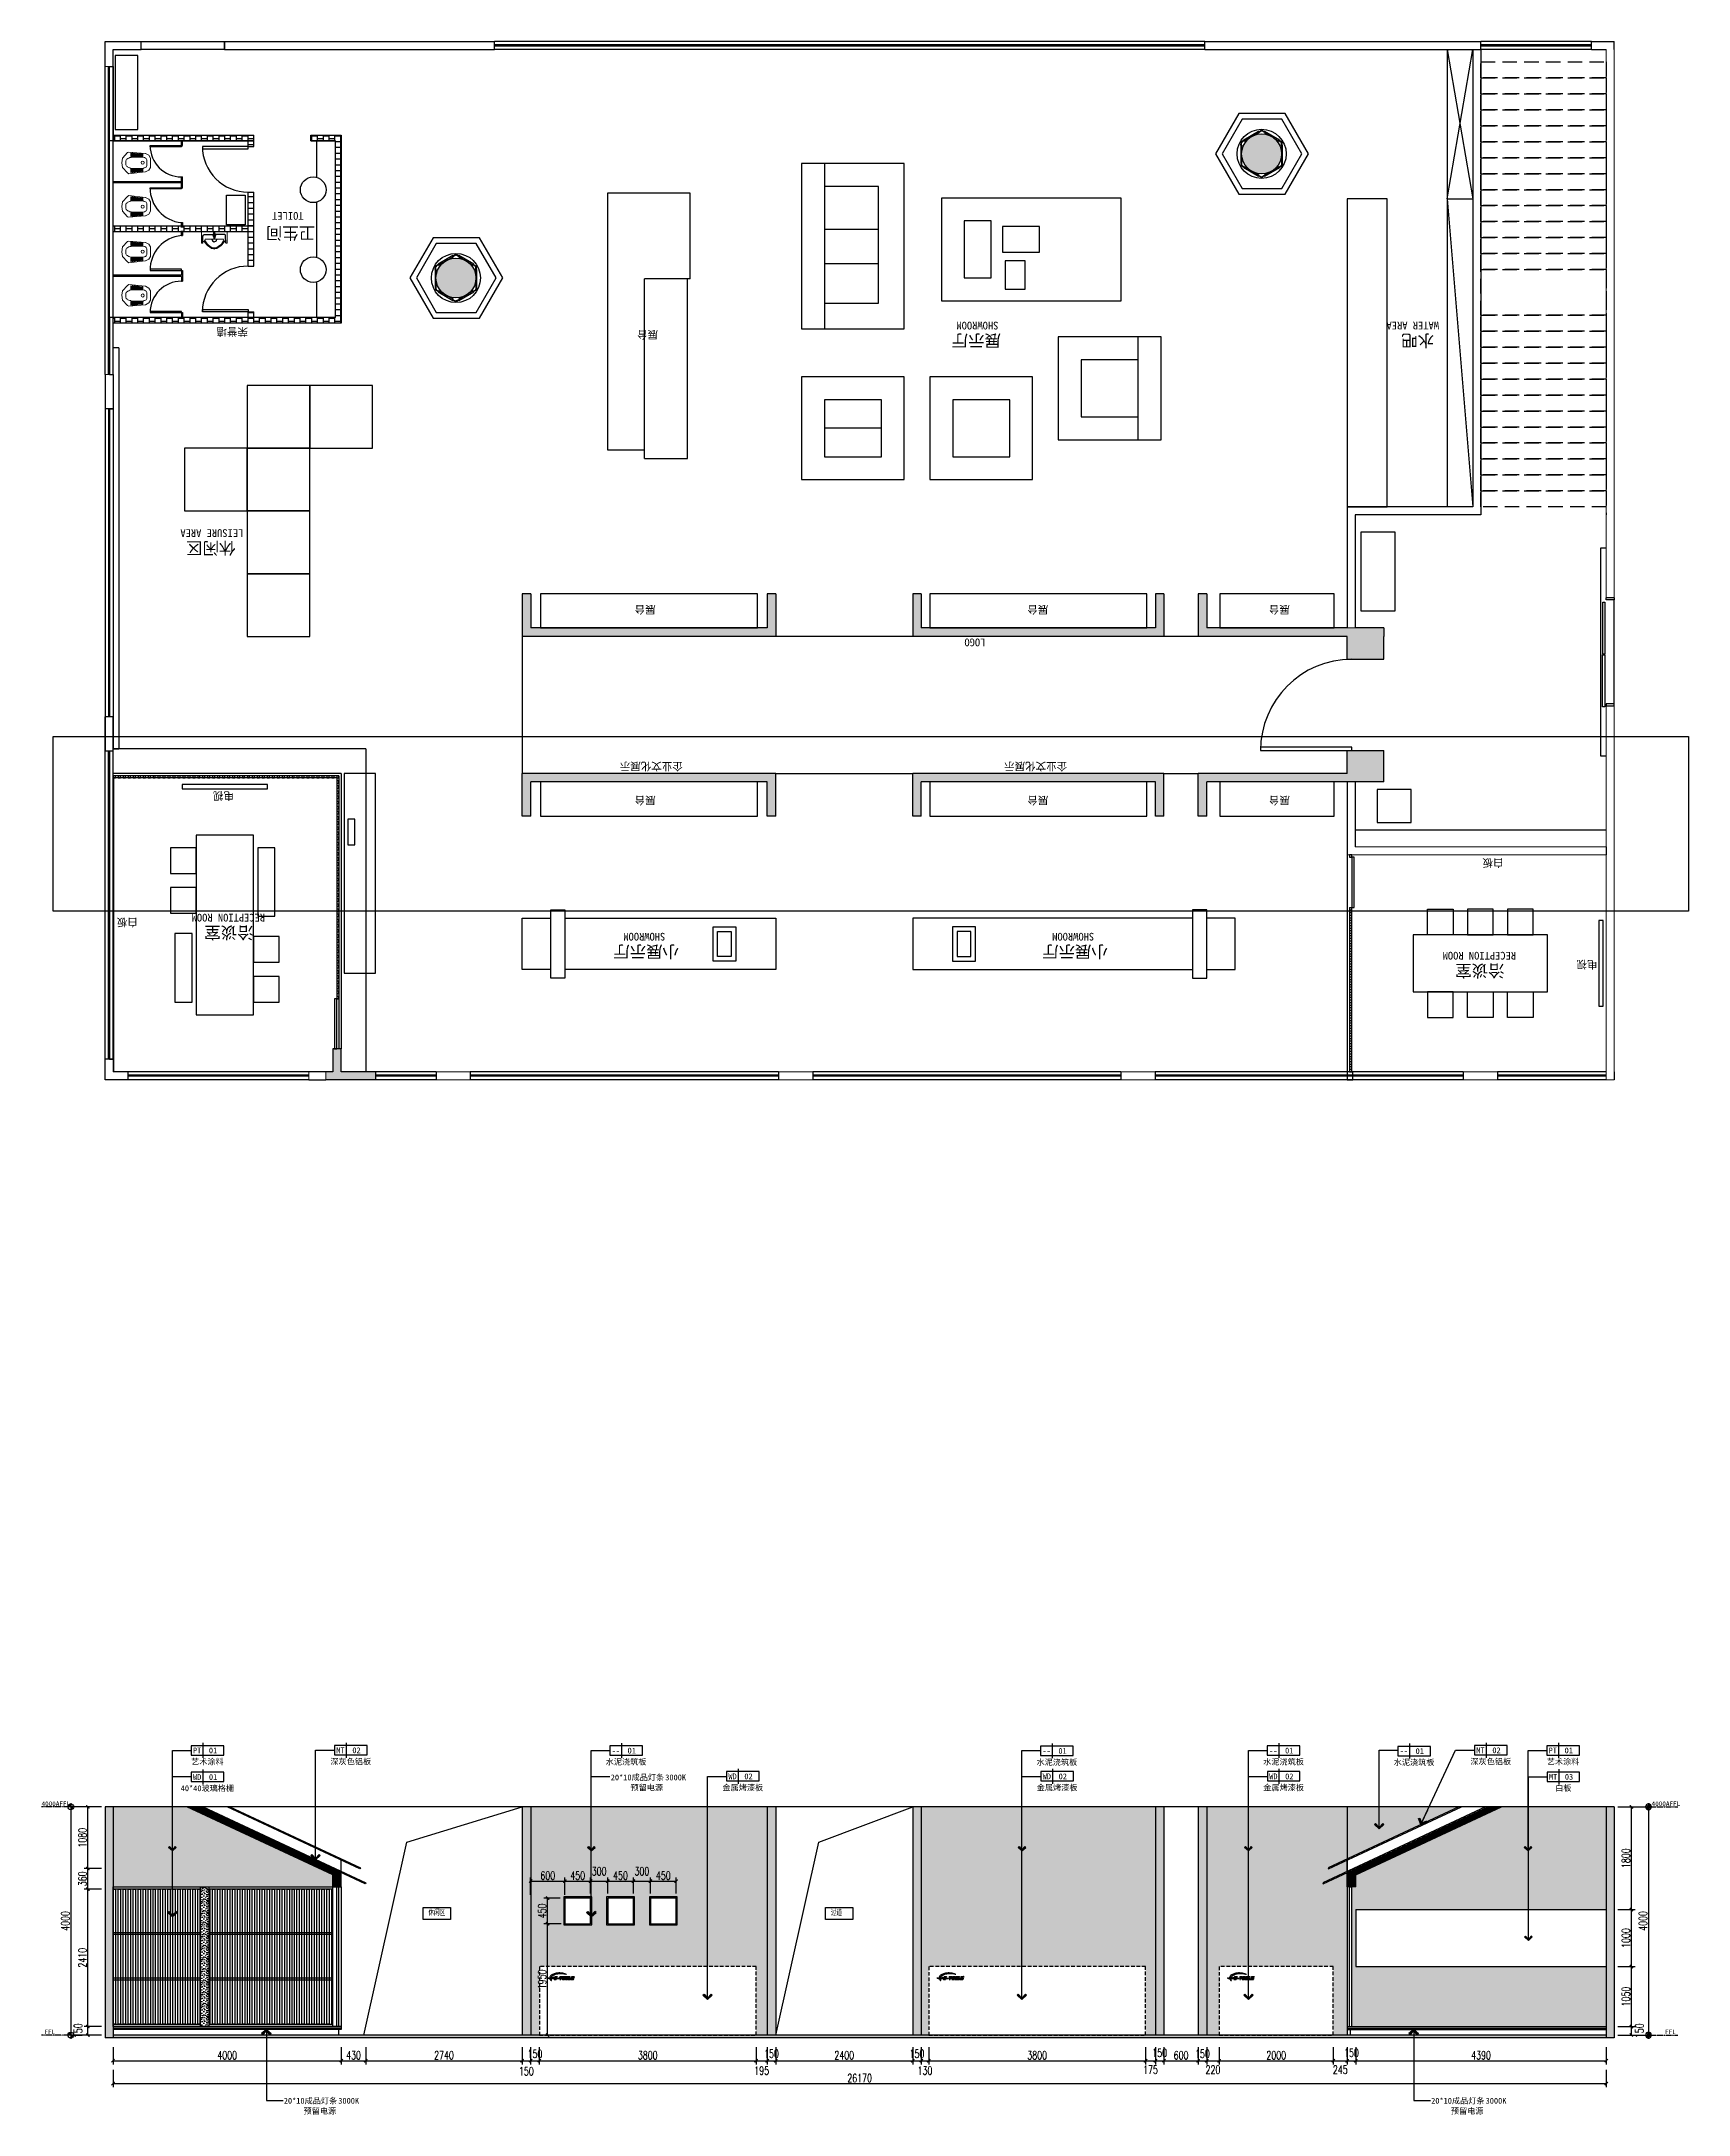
# Model space of a CAD drawing. Header units: millimetres. Extents: x 5625199 to 7433318, y -3316392 to -2552493.
# Drawn here: x 6386635 to 6415500, y -2677916 to -2641577 of the extents above; entities that cross this region are included whole.
import ezdxf
from ezdxf.enums import TextEntityAlignment as Align

# ---------------------------------------------------------------- set-up
doc = ezdxf.new("R2010")
doc.units = ezdxf.units.MM
doc.set_wipeout_variables(frame=1)
doc.header["$PDMODE"] = 35
doc.header["$PDSIZE"] = -10
for name, pattern in [('DASHED', [19.05, 12.7, -6.35]), ('DASHEDX2', [38.1, 25.4, -12.7]), ('M-CENTER', [11.25, 7.5, -1.25, 1.25, -1.25])]:
    doc.linetypes.add(name, pattern=pattern)
for name, color, linetype in [('155', 155, 'Continuous'), ('250', 250, 'Continuous'), ('DIM', 7, 'Continuous'), ('PL-固定家具', 155, 'Continuous'), ('PL-固定落地', 155, 'Continuous'), ('PL-天花', 30, 'Continuous'), ('PL-文字标注', 2, 'Continuous'), ('PL-新建墙体', 5, 'Continuous'), ('PL-活动家具', 15, 'Continuous'), ('PL-门', 4, 'Continuous')]:
    doc.layers.add(name, color=color, linetype=linetype)
doc.styles.add('03.YBC-宋体2.5', font='', dxfattribs={"width": 0.8, "height": 2.5})
doc.styles.add('dop-S', font='')
doc.styles.add('XZC', font='SIMPLEX.SHX', dxfattribs={"width": 0.7, "bigfont": 'hztxt.shx'})
doc.styles.add('宋体', font='', dxfattribs={"width": 0.7})
doc.styles.add('标注-尺寸', font='simplex.shx', dxfattribs={"width": 0.7})
doc.styles.add('黑体', font='simhei.ttf')
doc.styles.get('03.YBC-宋体2.5').set_extended_font_data('SimSun')
doc.styles.get('dop-S').set_extended_font_data('SimSun')
doc.styles.get('宋体').set_extended_font_data('SimSun')
doc.linetypes.add('LED_LINE', pattern='A,12.7,-5.08,["LED",XZC,S=2.54,R=0,X=-2.54,Y=-1.27],-6.35', length=24.13)
doc.dimstyles.new('90', dxfattribs={"dimscale": 0.9, "dimtxt": 150, "dimasz": 50, "dimexe": 120, "dimexo": 150, "dimgap": 30, "dimtad": 1, "dimdec": 0, "dimrnd": 5, "dimdsep": 46, "dimtxsty": '标注-尺寸', "dimblk": 'ARCHTICK', "dimcen": 0.2, "dimclrd": 8, "dimclre": 8, "dimclrt": 2, "dimadec": 0, "dimazin": 0, "dimtfac": 1, "dimtdec": 0, "dimtmove": 2, "dimatfit": 3, "dimldrblk": 'ccccc', "dimfxl": 300, "dimfxlon": 1, "dimtolj": 1, "dimtzin": 0, "dimarcsym": 0})
doc.dimstyles.new('副本 100', dxfattribs={"dimscale": 0.8, "dimtxt": 180, "dimasz": 70, "dimexe": 80, "dimexo": 100, "dimgap": 30, "dimtad": 1, "dimdec": 0, "dimrnd": 5, "dimdsep": 46, "dimtxsty": '标注-尺寸', "dimblk": 'ARCHTICK', "dimcen": 0.2, "dimdle": 5, "dimclrd": 8, "dimclre": 8, "dimclrt": 2, "dimadec": 0, "dimazin": 0, "dimtfac": 1, "dimtdec": 0, "dimtmove": 2, "dimatfit": 3, "dimldrblk": 'ccccc', "dimfxl": 300, "dimfxlon": 1, "dimtolj": 1, "dimtzin": 0, "dimarcsym": 0})
pattern_1 = [(270, (5653756.14, -2162559.55), (101.6, -2e-14), []), (360, (5653756.14, -2162559.553), (101.6, 50.8), [101.6, -101.6])]
pattern_2 = [(45, (613248.614, -417409.755), (-5.303300859, 5.303300859), []), (50, (613248.614, -417409.755), (21.51780548, -1.88256405), [2.25, -24.75]), (355, (613248.614, -417409.755), (-4.16254001, 22.56576401), [1.8, -19.8]), (100.4514, (613250.407, -417409.912), (17.35528145, 20.68318626), [1.9122057, -21.03426336]), (46.1842, (613248.614, -417403.755), (32.01723146, -4.96557043), [3.375, -37.125]), (96.6356, (613251.282, -417404.17), (28.03988117, 29.22353613), [2.86830864, -31.55139]), (351.1842, (613248.614, -417403.755), (28.03985835, 29.22355803), [2.7, -29.7]), (21, (613251.614, -417405.255), (17.907211564, -12.07856672), [2.25, -24.75]), (326, (613251.614, -417405.255), (7.29945996, 21.75450135), [1.8, -19.8]), (71.4514, (613253.106, -417406.262), (25.20667886, 9.6759149), [1.9122057, -21.03426336]), (37.5, (613248.614, -417409.755), (0.3647956595, 9.986815615), [0, -19.56, 0, -20.1, 0, -19.875]), (7.5, (613248.614, -417409.755), (7.892086123, 11.832351356), [0, -11.46, 0, -19.11, 0, -7.575]), (327.5, (613241.924, -417409.755), (16.014673085, -0.676646152), [0, -7.5, 0, -23.4, 0, -31.05]), (317.5, (613238.924, -417409.755), (17.49558508, 3.00314947), [0, -9.75, 0, -15.54, 0, -22.05])]
pattern_3 = [(0, (273402.825, -417409.755), (9.525, 19.05), [0, -19.05])]
pattern_4 = [(45, (273402.825, -417409.755), (-6.735192091, 6.735192091), [])]

msp = doc.modelspace()

# ---------------------------------------------------------------- texts
at = {"color": 50, "style": '03.YBC-宋体2.5', "flags": 8}
for tag, p in [('20*10成品灯条', (6397079.93, -2672006.1)), ('3000K', (6397748.84, -2672006.37)), ('预留电源', (6397243.68, -2672185.31)), ('20*10成品灯条', (6391350.01, -2677674.8)), ('预留电源', (6391513.76, -2677854.01)), ('3000K', (6392018.91, -2677675.07)), ('20*10成品灯条', (6411457.74, -2677674.8)), ('预留电源', (6411621.49, -2677854.01)), ('3000K', (6412126.65, -2677675.07))]:
    msp.add_attdef(tag, text='材料名称', height=102.06, dxfattribs=at).set_placement(p, align=Align.MIDDLE_CENTER)

# ---------------------------------------------------------------- blocks, each defined once
blk = doc.blocks.new('GRDRDRD')
at = {"lineweight": 9}
for points in [[(5099847, -2519310), (5099792, -2519279), (5099760, -2519231), (5099760, -2519145), (5099760, -2519066), (5099792, -2519018), (5099847, -2518987)], [(5099847, -2518987), (5099855, -2518987)], [(5100139, -2518955), (5099855, -2518987)], [(5100139, -2518955), (5100163, -2518971)], [(5100163, -2518971), (5100250, -2519066), (5100265, -2519145), (5100250, -2519231), (5100163, -2519326)], [(5099823, -2519097), (5099839, -2519073)], [(5099823, -2519200), (5099823, -2519097)], [(5099839, -2519223), (5099823, -2519200)], [(5099839, -2519073), (5099847, -2519066), (5099863, -2519058), (5099871, -2519058), (5099886, -2519050), (5100100, -2519050)], [(5100107, -2519247), (5100100, -2519247), (5099886, -2519247), (5099871, -2519239), (5099863, -2519239), (5099847, -2519231), (5099839, -2519223)], [(5100139, -2519334), (5099855, -2519310), (5099847, -2519310)], [(5100100, -2519050), (5100107, -2519050)], [(5100107, -2519239), (5100100, -2519247)], [(5100107, -2519050), (5100123, -2519058), (5100139, -2519066), (5100155, -2519073), (5100163, -2519081), (5100178, -2519089), (5100186, -2519097)], [(5100186, -2519200), (5100178, -2519208), (5100163, -2519216), (5100155, -2519223), (5100139, -2519231), (5100123, -2519239), (5100107, -2519239)], [(5100163, -2519326), (5100139, -2519334)], [(5100186, -2519097), (5100194, -2519113)], [(5100194, -2519176), (5100186, -2519200)], [(5100194, -2519176), (5100194, -2519113)]]:
    blk.add_lwpolyline(points, dxfattribs=at)
at = {"lineweight": 13}
for points in [[(5099894, -2518995), (5099910, -2518995), (5099910, -2519042), (5099894, -2519042)], [(5099926, -2518995), (5099942, -2518995), (5099942, -2519042), (5099926, -2519042)], [(5099950, -2518995), (5099965, -2518987), (5099965, -2519042), (5099950, -2519042)], [(5099981, -2518987), (5099997, -2518987), (5099997, -2519042), (5099981, -2519042)], [(5100013, -2518987), (5100021, -2518987), (5100021, -2519042), (5100013, -2519042)], [(5100052, -2519042), (5100036, -2519042), (5100036, -2518979), (5100052, -2518979)], [(5100084, -2519042), (5100068, -2519042), (5100068, -2518979), (5100084, -2518979)], [(5100107, -2519042), (5100100, -2519042), (5100100, -2518979), (5100107, -2518979)], [(5099894, -2519176), (5099878, -2519168), (5099871, -2519152), (5099878, -2519129), (5099894, -2519121), (5099918, -2519129), (5099926, -2519152), (5099918, -2519168)], [(5100084, -2519318), (5100068, -2519318), (5100068, -2519255), (5100084, -2519255)], [(5100100, -2519318), (5100100, -2519255), (5100107, -2519255), (5100107, -2519318)]]:
    blk.add_lwpolyline(points, close=True, dxfattribs=at)
for points in [[(5099894, -2519302), (5099894, -2519255), (5099910, -2519255), (5099910, -2519302)], [(5099910, -2519302), (5099894, -2519302)], [(5099926, -2519302), (5099926, -2519255), (5099942, -2519255), (5099942, -2519302)], [(5099942, -2519302), (5099926, -2519302)], [(5099950, -2519302), (5099950, -2519255), (5099965, -2519255), (5099965, -2519302)], [(5099965, -2519302), (5099950, -2519302)], [(5099981, -2519310), (5099981, -2519255), (5099997, -2519255), (5099997, -2519310)], [(5099997, -2519310), (5099981, -2519310)], [(5100013, -2519310), (5100013, -2519255), (5100021, -2519255), (5100021, -2519310)], [(5100021, -2519310), (5100013, -2519310)], [(5100036, -2519310), (5100036, -2519255), (5100052, -2519255), (5100052, -2519318), (5100036, -2519310)]]:
    blk.add_lwpolyline(points, dxfattribs=at)
blk = doc.blocks.new('SFSEEE')
at = {"lineweight": 9}
for points in [[(5103261, -2495352), (5103269, -2495352), (5103269, -2495375), (5103261, -2495375), (5103072, -2495375), (5103072, -2494925), (5103261, -2494925), (5103269, -2494933), (5103269, -2494949), (5103261, -2494949)], [(5103198, -2495139), (5103198, -2495012), (5103198, -2494989), (5103222, -2494981), (5103238, -2494973)], [(5103246, -2494949), (5103238, -2494957), (5103238, -2494965), (5103238, -2494973), (5103269, -2494996), (5103293, -2495012), (5103317, -2495036), (5103340, -2495075), (5103364, -2495107), (5103364, -2495123), (5103372, -2495154), (5103364, -2495178), (5103364, -2495202), (5103340, -2495233), (5103317, -2495265), (5103293, -2495289), (5103269, -2495304), (5103238, -2495328), (5103238, -2495336), (5103238, -2495344), (5103246, -2495352)], [(5103238, -2495328), (5103222, -2495320), (5103198, -2495312), (5103198, -2495296), (5103198, -2495162)]]:
    blk.add_lwpolyline(points, dxfattribs=at)
at = {"lineweight": 25}
for points in [[(5103261, -2494949), (5103143, -2494957), (5103127, -2494957), (5103119, -2494973), (5103119, -2495123)], [(5103222, -2494981), (5103230, -2494989), (5103261, -2495012), (5103285, -2495028), (5103301, -2495044), (5103332, -2495083), (5103348, -2495107), (5103356, -2495131), (5103356, -2495154), (5103356, -2495170), (5103348, -2495194), (5103332, -2495225), (5103301, -2495257), (5103285, -2495273), (5103261, -2495289), (5103230, -2495312), (5103222, -2495320)], [(5103072, -2495146), (5103096, -2495146), (5103104, -2495139)], [(5103104, -2495162), (5103096, -2495162), (5103072, -2495162), (5103072, -2495139)], [(5103261, -2495352), (5103143, -2495352), (5103127, -2495344), (5103119, -2495328), (5103119, -2495178)], [(5103159, -2495139), (5103159, -2495131)], [(5103159, -2495162), (5103159, -2495154)], [(5103167, -2495146), (5103175, -2495146), (5103182, -2495146)], [(5103167, -2495154), (5103175, -2495154), (5103182, -2495154)], [(5103175, -2495162), (5103175, -2495154)], [(5103182, -2495146), (5103190, -2495146), (5103190, -2495139), (5103190, -2495162), (5103190, -2495139), (5103190, -2495162), (5103182, -2495154)], [(5103198, -2495194), (5103230, -2495186), (5103246, -2495154), (5103230, -2495115), (5103198, -2495107)]]:
    blk.add_lwpolyline(points, dxfattribs=at)
for points in [[(5103072, -2495139), (5103072, -2495162), (5103072, -2495146)], [(5103127, -2495123), (5103111, -2495131), (5103104, -2495154), (5103111, -2495170), (5103127, -2495178), (5103151, -2495170), (5103159, -2495154), (5103151, -2495131)], [(5103143, -2495154), (5103135, -2495146), (5103127, -2495146), (5103119, -2495154), (5103127, -2495162), (5103135, -2495162)], [(5103175, -2495162), (5103175, -2495139), (5103167, -2495139), (5103167, -2495162)]]:
    blk.add_lwpolyline(points, close=True, dxfattribs=at)
blk = doc.blocks.new('G$CFB626B85')
at = {"layer": 'PL-活动家具'}
for points in [[(1100, 3300), (2200, 3300), (2200, 4400), (1100, 4400)], [(1100, 2200), (2200, 2200), (2200, 3300), (1100, 3300)], [(1100, 1100), (2200, 1100), (2200, 2200), (1100, 2200)], [(2200, 1100), (3300, 1100), (3300, 2200), (2200, 2200)], [(0, 0), (1100, 0), (1100, 1100), (0, 1100)], [(1100, 0), (2200, 0), (2200, 1100), (1100, 1100)]]:
    blk.add_lwpolyline(points, close=True, dxfattribs=at)
blk = doc.blocks.new('G$CE40B424D')
at = {"layer": 'PL-新建墙体'}
h = blk.add_hatch(dxfattribs=at)
h.set_pattern_fill('AR-B88', color=250, scale=0.5, angle=270)
h.set_pattern_definition(pattern_1)
h.paths.add_polyline_path([(140, 13260), (4140, 13260), (4140, 16560), (3606, 16560), (3606, 16460), (4040, 16460), (4040, 13362), (140, 13362)])
h.paths.add_polyline_path([(140, 14861), (2606, 14861), (2606, 14961), (140, 14961)])
h.paths.add_polyline_path([(2506, 14861), (2506, 14262), (2606, 14262), (2606, 14861)])
h.paths.add_polyline_path([(2606, 14961), (2606, 15560), (2506, 15560), (2506, 14961)])
h.paths.add_polyline_path([(2506, 13362), (2606, 13362), (2606, 13462), (2506, 13462), (2506, 13362)])
h.paths.add_polyline_path([(2506, 16460), (2506, 16360), (2606, 16360), (2606, 16460)])
h.paths.add_polyline_path([(2606, 16460), (2606, 16560), (140, 16560), (140, 16460), (2506, 16460)])
h = blk.add_hatch(dxfattribs=at)
h.set_pattern_fill('AR-B88', color=250, scale=0.5, angle=270)
h.set_pattern_definition(pattern_1)
h.paths.add_polyline_path([(21910, 5220), (22410, 5220), (22410, 5370), (22410, 5770), (21770, 5770), (21770, 5370), (19158, 5370), (19158, 4620), (19308, 4620), (19308, 5220), (21770, 5220)])
h.paths.add_polyline_path([(22410, 7770), (22409, 7920), (21910, 7920), (21769, 7920), (19308, 7920), (19308, 8520), (19158, 8520), (19158, 7770), (21770, 7770), (21770, 7370), (22409, 7370)])
h.paths.add_polyline_path([(18558, 7770), (18558, 8520), (18408, 8520), (18408, 7920), (14305, 7920), (14305, 8520), (14155, 8520), (14155, 7770)])
h.paths.add_polyline_path([(14155, 5370), (14155, 4620), (14305, 4620), (14305, 5220), (18408, 5220), (18408, 4620), (18558, 4620), (18558, 5370)])
h.paths.add_polyline_path([(7310, 5370), (7310, 4620), (7460, 4620), (7460, 5220), (11605, 5220), (11605, 4620), (11755, 4620), (11755, 5370)])
h.paths.add_polyline_path([(11755, 7770), (11755, 8520), (11605, 8520), (11605, 7920), (7460, 7920), (7460, 8520), (7310, 8520), (7310, 7770)])
h.paths.add_polyline_path([(4740, 0), (4740, 60), (4740, 80), (4740, 140), (4140, 140), (4140, 540), (3990, 540), (3990, 140), (3870, 140), (3870, 0)])
h.paths.add_polyline_path([(5800, 14054, 1), (6500, 14054, 1)])
h.paths.add_polyline_path([(19920, 16230, 1), (20620, 16230, 1)])
at = {"ltscale": 500}
for p, q in [((0, 17760), (0, 18200)), ((0, 18200), (636, 18200)), ((2095, 18200), (6823, 18200)), ((19277, 18200), (24110, 18200)), ((26050, 18200), (26450, 18200)), ((26450, 18060), (26450, 18200)), ((140, 17760), (140, 18060)), ((140, 18060), (636, 18060)), ((2095, 18060), (6823, 18060)), ((19277, 18060), (24110, 18060)), ((26050, 18060), (26310, 18060)), ((140, 16560), (140, 16560)), ((140, 16460), (2606, 16460)), ((4140, 16560), (4140, 14658)), ((0, 12360), (0, 11760)), ((140, 12360), (140, 11760)), ((21769, 10040), (21769, 7920)), ((23970, 10040), (21770, 10040)), ((24110, 9901), (21910, 9901)), ((21910, 9901), (21910, 7920)), ((26450, 8450), (26310, 8450)), ((26450, 6550), (26310, 6550)), ((0, 5760), (0, 6360)), ((0, 6360), (0, 5760)), ((140, 5760), (140, 6360)), ((140, 6360), (140, 5805)), ((21770, 5220), (21770, 3940)), ((21910, 5220), (21910, 4080))]:
    blk.add_line(p, q, dxfattribs=at)
at = {"color": 255, "ltscale": 500}
for p, q in [((636, 18060), (636, 18200)), ((2095, 18060), (2095, 18200)), ((140, 11760), (0, 11760)), ((140, 6360), (0, 6360)), ((140, 5760), (0, 5760)), ((26310, 4080), (26310, 3940)), ((140, 360), (0, 360)), ((0, 0), (0, 360)), ((402, 0), (0, 0)), ((140, 360), (140, 140)), ((402, 140), (140, 140)), ((3870, 140), (3570, 140)), ((3570, 0), (3870, 0)), ((26450, 140), (26450, 0))]:
    blk.add_line(p, q, dxfattribs=at)
at = {"color": 255, "lineweight": 9}
for p, q in [((2095, 18200), (6823, 18200)), ((2095, 18060), (6823, 18060)), ((0, 17760), (140, 17760)), ((0, 12360), (140, 12360)), ((3570, 0), (3570, 140)), ((3870, 0), (3870, 140)), ((6402, 140), (5802, 140)), ((6402, 0), (5802, 0)), ((12402, 140), (11802, 140)), ((12402, 0), (11802, 0)), ((18402, 140), (17802, 140)), ((18402, 0), (17802, 0)), ((24402, 140), (23802, 140)), ((24402, 0), (23802, 0))]:
    blk.add_line(p, q, dxfattribs=at)
at = {"color": 255}
for p, q in [((6823, 18060), (6823, 18200)), ((19277, 18060), (19277, 18200)), ((19277, 18060), (19277, 18200)), ((24110, 18060), (24110, 18200)), ((26050, 18060), (26050, 18200)), ((402, 140), (402, 0)), ((5802, 140), (5802, 0)), ((6402, 140), (6402, 0)), ((11802, 140), (11802, 0)), ((12402, 140), (12402, 0)), ((17802, 140), (17802, 0)), ((18402, 140), (18402, 0)), ((23802, 140), (23802, 0)), ((24402, 140), (24402, 0))]:
    blk.add_line(p, q, dxfattribs=at)
at = {"color": 250, "ltscale": 500}
for p, q in [((19277, 18200), (6823, 18200)), ((26050, 18200), (24110, 18200)), ((19277, 18060), (6823, 18060)), ((26050, 18060), (24110, 18060)), ((0, 12360), (0, 17760)), ((140, 12360), (140, 17760)), ((0, 11760), (0, 6360)), ((140, 11760), (140, 6360)), ((26450, 6590), (26450, 8410)), ((0, 360), (0, 5760)), ((140, 360), (140, 5760)), ((140, 360), (140, 3528)), ((3570, 140), (402, 140)), ((3570, 0), (402, 0)), ((5802, 140), (4740, 140)), ((5802, 0), (4740, 0)), ((11802, 140), (6402, 140)), ((11802, 0), (6402, 0)), ((17802, 140), (12402, 140)), ((17802, 0), (12402, 0)), ((23802, 140), (18402, 140)), ((23802, 0), (18402, 0)), ((26310, 140), (24402, 140)), ((26310, 0), (24402, 0))]:
    blk.add_line(p, q, dxfattribs=at)
at = {"color": 3, "ltscale": 500}
for p, q in [((19277, 18140), (6823, 18140)), ((19277, 18120), (6823, 18120)), ((26050, 18140), (24110, 18140)), ((26050, 18120), (24110, 18120)), ((60, 12360), (60, 17760)), ((80, 12360), (80, 17760)), ((60, 11760), (60, 6360)), ((80, 11760), (80, 6360)), ((60, 360), (60, 5760)), ((80, 360), (80, 5760)), ((3570, 80), (402, 80)), ((3570, 60), (402, 60)), ((5802, 80), (4740, 80)), ((5802, 60), (4740, 60)), ((11802, 80), (6402, 80)), ((11802, 60), (6402, 60)), ((17802, 80), (12402, 80)), ((17802, 60), (12402, 60)), ((23802, 80), (18402, 80)), ((23802, 60), (18402, 60)), ((26310, 80), (24402, 80)), ((26310, 60), (24402, 60))]:
    blk.add_line(p, q, dxfattribs=at)
for p, q in [((23970, 18060), (23970, 10040)), ((24110, 18060), (24110, 9901))]:
    blk.add_line(p, q)
at = {"lineweight": 18}
for p, q in [((26310, 18060), (26310, 8450)), ((26450, 18060), (26450, 8450)), ((21769, 10040), (23970, 10040)), ((26310, 4080), (26310, 6550)), ((26450, 6550), (26450, 140)), ((26310, 0), (26310, 3940)), ((26310, 0), (26450, 0))]:
    blk.add_line(p, q, dxfattribs=at)
at = {"color": 255, "linetype": 'DASHEDX2', "ltscale": 10}
blk.add_line((26310, 17560), (26310, 9901), dxfattribs=at)
at = {"color": 255, "lineweight": 18}
blk.add_line((26310, 15340), (26310, 9901), dxfattribs=at)
at = {"lineweight": 9}
for p, q in [((21910, 7920), (21770, 7920)), ((21910, 4080), (24110, 4080)), ((26310, 4080), (24110, 4080)), ((21770, 3940), (24250, 3940)), ((26310, 3940), (24250, 3940)), ((24250, 3940), (24250, 3940))]:
    blk.add_line(p, q, dxfattribs=at)
at = {"color": 250, "linetype": 'DASHEDX2', "ltscale": 10}
for points in [[(26310, 17562), (24110, 17562), (24110, 17842), (26310, 17842)], [(26310, 17282), (24110, 17282), (24110, 17562), (26310, 17562)], [(26310, 17002), (24110, 17002), (24110, 17282), (26310, 17282)], [(26310, 16722), (24110, 16722), (24110, 17002), (26310, 17002)], [(26310, 16442), (24110, 16442), (24110, 16722), (26310, 16722)], [(26310, 16162), (24110, 16162), (24110, 16442), (26310, 16442)], [(26310, 15882), (24110, 15882), (24110, 16162), (26310, 16162)], [(26310, 15602), (24110, 15602), (24110, 15882), (26310, 15882)], [(26310, 15322), (24110, 15322), (24110, 15602), (26310, 15602)], [(26310, 15042), (24110, 15042), (24110, 15322), (26310, 15322)], [(26310, 14762), (24110, 14762), (24110, 15042), (26310, 15042)], [(26310, 14482), (24110, 14482), (24110, 14762), (26310, 14762)], [(26310, 14202), (24110, 14202), (24110, 14482), (26310, 14482)], [(26310, 13402), (24110, 13402), (24110, 14202), (26310, 14202)], [(26310, 13122), (24110, 13122), (24110, 13402), (26310, 13402)], [(26310, 12842), (24110, 12842), (24110, 13122), (26310, 13122)], [(26310, 12562), (24110, 12562), (24110, 12842), (26310, 12842)], [(26310, 12282), (24110, 12282), (24110, 12562), (26310, 12562)], [(26310, 12002), (24110, 12002), (24110, 12282), (26310, 12282)], [(26310, 11722), (24110, 11722), (24110, 12002), (26310, 12002)], [(26310, 11442), (24110, 11442), (24110, 11722), (26310, 11722)], [(26310, 11162), (24110, 11162), (24110, 11442), (26310, 11442)], [(26310, 10882), (24110, 10882), (24110, 11162), (26310, 11162)], [(26310, 10602), (24110, 10602), (24110, 10882), (26310, 10882)], [(26310, 10322), (24110, 10322), (24110, 10602), (26310, 10602)], [(26310, 10042), (24110, 10042), (24110, 10322), (26310, 10322)]]:
    blk.add_lwpolyline(points, close=True, dxfattribs=at)
at = {"ltscale": 500}
for points in [[(26450, 8450), (26450, 8410), (26310, 8410), (26310, 8450)], [(26450, 6550), (26450, 6590), (26310, 6590), (26310, 6550)]]:
    blk.add_lwpolyline(points, dxfattribs=at)
at = {"layer": '250', "ltscale": 500}
for p, q in [((7310, 7770), (7310, 5370)), ((14155, 7770), (11755, 7770)), ((19158, 7770), (18558, 7770)), ((11755, 5370), (14155, 5370)), ((18558, 5370), (19158, 5370))]:
    blk.add_line(p, q, dxfattribs=at)
blk.add_lwpolyline([(2095, 18060), (636, 18060), (636, 18200), (2095, 18200)], close=True, dxfattribs=at)
at = {"layer": 'PL-固定家具', "ltscale": 500}
for p, q in [((1340, 16375), (1340, 16460)), ((1340, 16375), (1360, 16375)), ((1360, 16375), (1360, 16460)), ((1340, 15740), (140, 15740)), ((1340, 15720), (140, 15720)), ((1340, 15740), (1340, 15825)), ((1340, 15825), (1360, 15825)), ((1340, 15636), (1340, 15720)), ((1340, 15636), (1360, 15636)), ((1360, 15636), (1360, 15825)), ((1340, 14941), (1340, 15026)), ((1340, 15026), (1340, 14941)), ((1340, 15026), (1360, 15026)), ((1360, 14941), (1360, 15026)), ((1360, 15026), (1360, 14941)), ((1340, 14881), (1340, 14796)), ((1340, 14796), (1340, 14881)), ((1340, 14796), (1360, 14796)), ((1360, 14881), (1360, 14796)), ((1360, 14796), (1360, 14881)), ((1340, 14186), (1340, 14101)), ((1340, 14186), (1360, 14186)), ((1360, 14186), (1360, 13997)), ((1340, 14101), (140, 14101)), ((1340, 14081), (140, 14081)), ((1340, 14081), (1340, 13997)), ((1340, 13997), (1360, 13997)), ((1340, 13447), (1340, 13362)), ((1340, 13447), (1360, 13447)), ((1360, 13447), (1360, 13362)), ((4100, 5330), (140, 5330)), ((4060, 5290), (140, 5290)), ((4060, 5290), (4060, 1420)), ((4100, 5330), (4100, 1420)), ((21810, 3020), (21850, 3020)), ((21810, 3020), (21810, 140)), ((21850, 140), (21850, 3020))]:
    blk.add_line(p, q, dxfattribs=at)
at = {"layer": 'PL-固定家具', "color": 8}
for p, q in [((19908, 16380), (19909, 16427)), ((19918, 16380), (19919, 16426)), ((19959, 16468), (19919, 16444)), ((19964, 16460), (19925, 16435)), ((20219, 16618), (20260, 16640)), ((20224, 16609), (20264, 16632)), ((20316, 16609), (20275, 16632)), ((20320, 16618), (20280, 16640)), ((20575, 16460), (20615, 16435)), ((20580, 16468), (20620, 16444)), ((20621, 16380), (20620, 16426)), ((20631, 16380), (20630, 16427)), ((19908, 16080), (19909, 16034)), ((19918, 16080), (19919, 16034)), ((19959, 15992), (19919, 16016)), ((19964, 16001), (19925, 16025)), ((20575, 16001), (20615, 16025)), ((20580, 15992), (20620, 16016)), ((20621, 16080), (20620, 16034)), ((20631, 16080), (20630, 16034)), ((20219, 15842), (20260, 15820)), ((20224, 15851), (20264, 15829)), ((20316, 15851), (20275, 15829)), ((20320, 15842), (20280, 15820)), ((5788, 14204), (5789, 14250)), ((5798, 14203), (5799, 14250)), ((5839, 14291), (5799, 14267)), ((5844, 14283), (5805, 14259)), ((6099, 14442), (6140, 14464)), ((6104, 14433), (6144, 14455)), ((6196, 14433), (6155, 14455)), ((6200, 14442), (6160, 14464)), ((6455, 14283), (6495, 14259)), ((6460, 14291), (6500, 14267)), ((6501, 14203), (6500, 14250)), ((6511, 14204), (6510, 14250)), ((5788, 13903), (5789, 13857)), ((5798, 13904), (5799, 13857)), ((5839, 13816), (5799, 13840)), ((5844, 13824), (5805, 13848)), ((6455, 13824), (6495, 13848)), ((6460, 13816), (6500, 13840)), ((6501, 13904), (6500, 13857)), ((6511, 13903), (6510, 13857)), ((6099, 13666), (6140, 13643)), ((6104, 13674), (6144, 13652)), ((6196, 13674), (6155, 13652)), ((6200, 13666), (6160, 13643))]:
    blk.add_line(p, q, dxfattribs=at)
at = {"layer": 'PL-固定家具'}
blk.add_line((21910, 4380), (26310, 4380), dxfattribs=at)
at = {"layer": 'PL-固定家具', "color": 8}
for points in [[(19923, 16280), (19923, 16380), (19903, 16380), (19903, 16080), (19923, 16080), (19923, 16180)], [(20140, 16555), (20226, 16605), (20216, 16622), (19956, 16472), (19966, 16455), (20053, 16505)], [(20486, 16505), (20573, 16455), (20583, 16472), (20323, 16622), (20313, 16605), (20399, 16555)], [(20616, 16180), (20616, 16080), (20636, 16080), (20636, 16380), (20616, 16380), (20616, 16280)], [(20053, 15955), (19966, 16005), (19956, 15988), (20216, 15838), (20226, 15855), (20140, 15905)], [(20399, 15905), (20313, 15855), (20323, 15838), (20583, 15988), (20573, 16005), (20486, 15955)], [(5803, 14104), (5803, 14204), (5783, 14204), (5783, 13904), (5803, 13904), (5803, 14004)], [(6020, 14379), (6106, 14429), (6096, 14446), (5837, 14296), (5847, 14279), (5933, 14329)], [(6366, 14329), (6453, 14279), (6463, 14296), (6203, 14446), (6193, 14429), (6280, 14379)], [(6496, 14004), (6496, 13904), (6516, 13904), (6516, 14204), (6496, 14204), (6496, 14104)], [(5933, 13779), (5847, 13829), (5837, 13811), (6096, 13661), (6106, 13679), (6020, 13729)], [(6280, 13729), (6193, 13679), (6203, 13661), (6463, 13811), (6453, 13829), (6366, 13779)]]:
    blk.add_lwpolyline(points, dxfattribs=at)
at = {"layer": 'PL-固定家具', "color": 250, "ltscale": 500}
for points in [[(145, 5290), (185, 5290), (185, 5330), (145, 5330)], [(232, 5290), (272, 5290), (272, 5330), (232, 5330)], [(319, 5290), (359, 5290), (359, 5330), (319, 5330)], [(406, 5290), (446, 5290), (446, 5330), (406, 5330)], [(493, 5290), (533, 5290), (533, 5330), (493, 5330)], [(580, 5290), (620, 5290), (620, 5330), (580, 5330)], [(667, 5290), (707, 5290), (707, 5330), (667, 5330)], [(754, 5290), (794, 5290), (794, 5330), (754, 5330)], [(841, 5290), (881, 5290), (881, 5330), (841, 5330)], [(928, 5290), (968, 5290), (968, 5330), (928, 5330)], [(1015, 5290), (1055, 5290), (1055, 5330), (1015, 5330)], [(1102, 5290), (1142, 5290), (1142, 5330), (1102, 5330)], [(1189, 5290), (1229, 5290), (1229, 5330), (1189, 5330)], [(1276, 5290), (1316, 5290), (1316, 5330), (1276, 5330)], [(1363, 5290), (1403, 5290), (1403, 5330), (1363, 5330)], [(1450, 5290), (1490, 5290), (1490, 5330), (1450, 5330)], [(1537, 5290), (1577, 5290), (1577, 5330), (1537, 5330)], [(1624, 5290), (1664, 5290), (1664, 5330), (1624, 5330)], [(1711, 5290), (1751, 5290), (1751, 5330), (1711, 5330)], [(1798, 5290), (1838, 5290), (1838, 5330), (1798, 5330)], [(1885, 5290), (1925, 5290), (1925, 5330), (1885, 5330)], [(1972, 5290), (2012, 5290), (2012, 5330), (1972, 5330)], [(2059, 5290), (2099, 5290), (2099, 5330), (2059, 5330)], [(2146, 5290), (2186, 5290), (2186, 5330), (2146, 5330)], [(2233, 5290), (2273, 5290), (2273, 5330), (2233, 5330)], [(2320, 5290), (2360, 5290), (2360, 5330), (2320, 5330)], [(2407, 5290), (2447, 5290), (2447, 5330), (2407, 5330)], [(2494, 5290), (2534, 5290), (2534, 5330), (2494, 5330)], [(2581, 5290), (2621, 5290), (2621, 5330), (2581, 5330)], [(2668, 5290), (2708, 5290), (2708, 5330), (2668, 5330)], [(2755, 5290), (2795, 5290), (2795, 5330), (2755, 5330)], [(2842, 5290), (2882, 5290), (2882, 5330), (2842, 5330)], [(2929, 5290), (2969, 5290), (2969, 5330), (2929, 5330)], [(3016, 5290), (3056, 5290), (3056, 5330), (3016, 5330)], [(3103, 5290), (3143, 5290), (3143, 5330), (3103, 5330)], [(3190, 5290), (3230, 5290), (3230, 5330), (3190, 5330)], [(3277, 5290), (3317, 5290), (3317, 5330), (3277, 5330)], [(3364, 5290), (3404, 5290), (3404, 5330), (3364, 5330)], [(3451, 5290), (3491, 5290), (3491, 5330), (3451, 5330)], [(3538, 5290), (3578, 5290), (3578, 5330), (3538, 5330)], [(3625, 5290), (3665, 5290), (3665, 5330), (3625, 5330)], [(3712, 5290), (3752, 5290), (3752, 5330), (3712, 5330)], [(3799, 5290), (3839, 5290), (3839, 5330), (3799, 5330)], [(3886, 5290), (3926, 5290), (3926, 5330), (3886, 5330)], [(3973, 5290), (4013, 5290), (4013, 5330), (3973, 5330)], [(4060, 5200), (4100, 5200), (4100, 5240), (4060, 5240)], [(4060, 5110), (4100, 5110), (4100, 5150), (4060, 5150)], [(4060, 5020), (4100, 5020), (4100, 5060), (4060, 5060)], [(4060, 4930), (4100, 4930), (4100, 4970), (4060, 4970)], [(4060, 4840), (4100, 4840), (4100, 4880), (4060, 4880)], [(4060, 4750), (4100, 4750), (4100, 4790), (4060, 4790)], [(4060, 4660), (4100, 4660), (4100, 4700), (4060, 4700)], [(4060, 4570), (4100, 4570), (4100, 4610), (4060, 4610)], [(4060, 4480), (4100, 4480), (4100, 4520), (4060, 4520)], [(4060, 4390), (4100, 4390), (4100, 4430), (4060, 4430)], [(4060, 4300), (4100, 4300), (4100, 4340), (4060, 4340)], [(4060, 4210), (4100, 4210), (4100, 4250), (4060, 4250)], [(4060, 4120), (4100, 4120), (4100, 4160), (4060, 4160)], [(4060, 4030), (4100, 4030), (4100, 4070), (4060, 4070)], [(4060, 3940), (4100, 3940), (4100, 3980), (4060, 3980)], [(4060, 3850), (4100, 3850), (4100, 3890), (4060, 3890)], [(4060, 3760), (4100, 3760), (4100, 3800), (4060, 3800)], [(4060, 3670), (4100, 3670), (4100, 3710), (4060, 3710)], [(4060, 3580), (4100, 3580), (4100, 3620), (4060, 3620)], [(4060, 3490), (4100, 3490), (4100, 3530), (4060, 3530)], [(4060, 3400), (4100, 3400), (4100, 3440), (4060, 3440)], [(4060, 3310), (4100, 3310), (4100, 3350), (4060, 3350)], [(4060, 3220), (4100, 3220), (4100, 3260), (4060, 3260)], [(4060, 3130), (4100, 3130), (4100, 3170), (4060, 3170)], [(4060, 3040), (4100, 3040), (4100, 3080), (4060, 3080)], [(4060, 2950), (4100, 2950), (4100, 2990), (4060, 2990)], [(21850, 2970), (21810, 2970), (21810, 2930), (21850, 2930)], [(4060, 2860), (4100, 2860), (4100, 2900), (4060, 2900)], [(4060, 2770), (4100, 2770), (4100, 2810), (4060, 2810)], [(4060, 2680), (4100, 2680), (4100, 2720), (4060, 2720)], [(4060, 2590), (4100, 2590), (4100, 2630), (4060, 2630)], [(21850, 2880), (21810, 2880), (21810, 2840), (21850, 2840)], [(21850, 2790), (21810, 2790), (21810, 2750), (21850, 2750)], [(21850, 2700), (21810, 2700), (21810, 2660), (21850, 2660)], [(21850, 2610), (21810, 2610), (21810, 2570), (21850, 2570)], [(4060, 2500), (4100, 2500), (4100, 2540), (4060, 2540)], [(4060, 2410), (4100, 2410), (4100, 2450), (4060, 2450)], [(4060, 2320), (4100, 2320), (4100, 2360), (4060, 2360)], [(4060, 2230), (4100, 2230), (4100, 2270), (4060, 2270)], [(21850, 2520), (21810, 2520), (21810, 2480), (21850, 2480)], [(21850, 2430), (21810, 2430), (21810, 2390), (21850, 2390)], [(21850, 2340), (21810, 2340), (21810, 2300), (21850, 2300)], [(21850, 2250), (21810, 2250), (21810, 2210), (21850, 2210)], [(4060, 2140), (4100, 2140), (4100, 2180), (4060, 2180)], [(4060, 2050), (4100, 2050), (4100, 2090), (4060, 2090)], [(4060, 1960), (4100, 1960), (4100, 2000), (4060, 2000)], [(4060, 1870), (4100, 1870), (4100, 1910), (4060, 1910)], [(4060, 1780), (4100, 1780), (4100, 1820), (4060, 1820)], [(21850, 2160), (21810, 2160), (21810, 2120), (21850, 2120)], [(21850, 2070), (21810, 2070), (21810, 2030), (21850, 2030)], [(21850, 1980), (21810, 1980), (21810, 1940), (21850, 1940)], [(21850, 1890), (21810, 1890), (21810, 1850), (21850, 1850)], [(4060, 1690), (4100, 1690), (4100, 1730), (4060, 1730)], [(4060, 1600), (4100, 1600), (4100, 1640), (4060, 1640)], [(4060, 1510), (4100, 1510), (4100, 1550), (4060, 1550)], [(4060, 1420), (4100, 1420), (4100, 1460), (4060, 1460)], [(21850, 1800), (21810, 1800), (21810, 1760), (21850, 1760)], [(21850, 1710), (21810, 1710), (21810, 1670), (21850, 1670)], [(21850, 1620), (21810, 1620), (21810, 1580), (21850, 1580)], [(21850, 1530), (21810, 1530), (21810, 1490), (21850, 1490)], [(21850, 1440), (21810, 1440), (21810, 1400), (21850, 1400)], [(21850, 1350), (21810, 1350), (21810, 1310), (21850, 1310)], [(21850, 1260), (21810, 1260), (21810, 1220), (21850, 1220)], [(21850, 1170), (21810, 1170), (21810, 1130), (21850, 1130)], [(21850, 1080), (21810, 1080), (21810, 1040), (21850, 1040)], [(21850, 990), (21810, 990), (21810, 950), (21850, 950)], [(21850, 900), (21810, 900), (21810, 860), (21850, 860)], [(21850, 810), (21810, 810), (21810, 770), (21850, 770)], [(21850, 720), (21810, 720), (21810, 680), (21850, 680)], [(21850, 630), (21810, 630), (21810, 590), (21850, 590)], [(21850, 540), (21810, 540), (21810, 500), (21850, 500)], [(21850, 450), (21810, 450), (21810, 410), (21850, 410)], [(21850, 360), (21810, 360), (21810, 320), (21850, 320)], [(21850, 270), (21810, 270), (21810, 230), (21850, 230)], [(21850, 180), (21810, 180), (21810, 140), (21850, 140)]]:
    blk.add_lwpolyline(points, close=True, dxfattribs=at)
at = {"layer": 'PL-固定家具', "ltscale": 500}
for points in [[(4060, 5290), (4100, 5290), (4100, 5330), (4060, 5330)], [(21850, 3940), (21810, 3940), (21810, 3900), (21850, 3900)]]:
    blk.add_lwpolyline(points, close=True, dxfattribs=at)
at = {"layer": 'PL-固定家具'}
blk.add_lwpolyline([(4375, 4570), (4255, 4570), (4255, 4120), (4375, 4120)], close=True, dxfattribs=at)
at = {"layer": 'PL-固定家具', "color": 250}
for centre in [(20270, 16230), (6150, 14054)]:
    blk.add_circle(centre, 430, dxfattribs=at)
at = {"layer": 'PL-固定家具'}
for centre in [(19915, 16435), (20270, 16640), (20625, 16435), (19915, 16025), (20625, 16025), (20270, 15820), (5795, 14259), (6150, 14464), (6505, 14259), (5795, 13849), (6505, 13849), (6150, 13644)]:
    blk.add_circle(centre, 10, dxfattribs=at)
at = {"layer": 'PL-固定落地'}
for p, q in [((23520, 18060), (23520, 10040)), ((23520, 15440), (23970, 15440))]:
    blk.add_line(p, q, dxfattribs=at)
at = {"layer": 'PL-固定落地', "color": 250}
for p, q in [((23520, 15440), (23970, 18060)), ((23520, 18060), (23970, 15440)), ((23520, 15440), (23970, 10040))]:
    blk.add_line(p, q, dxfattribs=at)
at = {"layer": 'PL-固定落地', "color": 155, "ltscale": 500}
for p, q in [((240, 12830), (140, 12830)), ((240, 12830), (240, 5800)), ((140, 5800), (240, 5800))]:
    blk.add_line(p, q, dxfattribs=at)
at = {"layer": 'PL-固定落地', "color": 250, "ltscale": 500}
for p, q in [((4570, 5800), (140, 5800)), ((4570, 5800), (4570, 140)), ((4100, 1420), (4100, 540))]:
    blk.add_line(p, q, dxfattribs=at)
at = {"layer": 'PL-固定落地', "color": 8, "ltscale": 500}
for p, q in [((4140, 5370), (140, 5370)), ((4140, 5370), (4140, 540)), ((21770, 3940), (21770, 140))]:
    blk.add_line(p, q, dxfattribs=at)
at = {"layer": 'PL-固定落地', "ltscale": 500}
blk.add_line((4100, 1420), (4060, 1420), dxfattribs=at)
at = {"layer": 'PL-固定落地', "color": 155, "ltscale": 500}
blk.add_lwpolyline([(4740, 1870), (4740, 5370), (4190, 5370), (4190, 1870)], close=True, dxfattribs=at)
at = {"layer": 'PL-新建墙体'}
for p, q in [((140, 16560), (2606, 16560)), ((2606, 16460), (140, 16460)), ((2506, 16360), (2506, 16460)), ((2506, 16360), (2606, 16360)), ((2606, 16460), (2606, 16560)), ((2606, 16360), (2606, 16460)), ((3606, 16560), (4140, 16560)), ((3606, 16460), (3606, 16560)), ((3606, 16460), (4040, 16460)), ((4040, 16460), (3606, 16460)), ((4040, 13362), (4040, 16460)), ((4140, 16560), (4140, 13260)), ((2506, 14960), (2506, 15560)), ((2506, 15560), (2606, 15560)), ((2606, 14262), (2606, 15560)), ((2606, 14961), (140, 14961)), ((2606, 14861), (140, 14861)), ((2506, 14262), (2506, 14862)), ((2506, 14262), (2606, 14262)), ((2506, 13362), (2506, 13462)), ((2506, 13462), (2606, 13462)), ((2606, 13362), (2606, 13462)), ((4040, 13362), (140, 13362)), ((4140, 13260), (140, 13260)), ((7460, 8520), (7310, 8520)), ((7310, 8520), (7310, 7770)), ((7460, 8520), (7460, 7920)), ((11605, 8520), (11605, 7920)), ((11755, 8520), (11605, 8520)), ((11755, 8520), (11755, 7770)), ((14305, 8520), (14155, 8520)), ((14155, 8520), (14155, 7770)), ((14305, 8520), (14305, 7920)), ((18408, 8520), (18408, 7920)), ((18558, 8520), (18408, 8520)), ((18558, 8520), (18558, 7770)), ((19308, 8520), (19158, 8520)), ((19158, 8520), (19158, 7770)), ((19308, 8520), (19308, 7920)), ((11755, 7770), (7310, 7770)), ((11605, 7920), (7460, 7920)), ((18558, 7770), (14155, 7770)), ((18408, 7920), (14305, 7920)), ((21770, 7770), (19158, 7770)), ((21769, 7920), (19308, 7920)), ((21770, 7370), (21770, 7770)), ((22409, 7920), (21910, 7920)), ((22409, 7920), (22410, 7770)), ((22409, 7370), (22409, 7770)), ((21770, 7370), (22409, 7370)), ((21770, 5370), (21770, 5770)), ((21770, 5770), (22410, 5770)), ((22410, 5370), (22410, 5770)), ((11755, 5370), (7310, 5370)), ((7310, 4620), (7310, 5370)), ((11605, 5220), (7460, 5220)), ((7460, 4620), (7460, 5220)), ((11605, 4620), (11605, 5220)), ((11755, 4620), (11755, 5370)), ((18558, 5370), (14155, 5370)), ((14155, 4620), (14155, 5370)), ((18408, 5220), (14305, 5220)), ((14305, 4620), (14305, 5220)), ((18408, 4620), (18408, 5220)), ((18558, 4620), (18558, 5370)), ((21770, 5370), (19158, 5370)), ((19158, 4620), (19158, 5370)), ((22410, 5220), (19308, 5220)), ((19308, 4620), (19308, 5220)), ((22410, 5220), (22410, 5370)), ((7460, 4620), (7310, 4620)), ((11755, 4620), (11605, 4620)), ((14305, 4620), (14155, 4620)), ((18558, 4620), (18408, 4620)), ((19308, 4620), (19158, 4620)), ((4140, 540), (3990, 540)), ((3990, 540), (3990, 140)), ((4140, 140), (4140, 540)), ((3990, 140), (3870, 140)), ((4740, 0), (3870, 0)), ((4740, 140), (4140, 140)), ((4740, 140), (4740, 0))]:
    blk.add_line(p, q, dxfattribs=at)
for points in [[(140, 16460), (80, 16460), (80, 17760), (140, 17760)], [(80, 12360), (140, 12360), (140, 13362), (80, 13362)], [(140, 6360), (80, 6360), (80, 11760), (140, 11760)], [(140, 5760), (80, 5760), (80, 360), (140, 360)], [(21870, 140), (21770, 140), (21770, 0), (21870, 0)]]:
    blk.add_lwpolyline(points, close=True, dxfattribs=at)
for centre in [(20270, 16230), (6150, 14054)]:
    blk.add_circle(centre, 350, dxfattribs=at)
at = {"layer": 'PL-活动家具'}
for p, q in [((3706, 16460), (3706, 15818)), ((3706, 15383), (3706, 14417)), ((10257, 15540), (8807, 15540)), ((8807, 15540), (8807, 11040)), ((10257, 14040), (10257, 15540)), ((3706, 13982), (3706, 13362)), ((9457, 10890), (9457, 14040)), ((10257, 14040), (9457, 14040)), ((10207, 10890), (10207, 14040)), ((8807, 11040), (9457, 11040)), ((9457, 10890), (10207, 10890))]:
    blk.add_line(p, q, dxfattribs=at)
at = {"layer": 'PL-活动家具', "color": 250}
for p, q in [((12607, 16060), (12607, 13160)), ((13557, 15660), (12607, 15660)), ((13557, 13610), (13557, 15660)), ((12607, 14910), (13557, 14910)), ((12607, 14310), (13557, 14310)), ((12607, 13610), (13557, 13610)), ((18107, 11220), (18107, 13020)), ((18107, 12620), (17107, 12620)), ((17107, 12620), (17107, 11620)), ((13607, 11420), (12607, 11420)), ((17107, 11620), (18107, 11620)), ((150, 5290), (150, 140))]:
    blk.add_line(p, q, dxfattribs=at)
at = {"layer": 'PL-活动家具'}
for points in [[(575, 16657), (575, 17957), (175, 17957), (175, 16657)], [(20683, 15524), (21091, 16231), (20683, 16937), (19868, 16937), (19460, 16231), (19868, 15524)], [(20626, 15624), (20976, 16231), (20626, 16837), (19926, 16837), (19576, 16231), (19926, 15624)], [(2454, 14986), (2128, 14986), (2128, 15503), (2454, 15503)], [(22469, 10040), (22469, 15440), (21769, 15440), (21769, 10040)], [(6563, 13348), (6971, 14054), (6563, 14760), (5748, 14760), (5340, 14054), (5748, 13348)], [(6506, 13448), (6856, 14054), (6506, 14660), (5806, 14660), (5456, 14054), (5806, 13448)], [(22610, 8220), (22610, 9601), (22010, 9601), (22010, 8220)], [(11432, 8520), (7632, 8520), (7632, 7920), (11432, 7920)], [(18257, 8520), (14457, 8520), (14457, 7920), (18257, 7920)], [(21539, 8520), (19539, 8520), (19539, 7920), (21539, 7920)], [(2850, 5178), (1350, 5178), (1350, 5098), (2850, 5098)], [(11432, 5220), (7632, 5220), (7632, 4620), (11432, 4620)], [(18257, 5220), (14457, 5220), (14457, 4620), (18257, 4620)], [(21539, 5220), (19539, 5220), (19539, 4620), (21539, 4620)], [(22893, 4507), (22893, 5087), (22293, 5087), (22293, 4507)], [(2600, 1140), (2600, 4290), (1600, 4290), (1600, 1140)], [(7810, 1780), (7810, 2980), (8060, 2980), (8060, 1780)], [(19308, 1780), (19308, 2980), (19058, 2980), (19058, 1780)], [(10655, 2680), (11055, 2680), (11055, 2080), (10655, 2080)], [(15255, 2680), (14855, 2680), (14855, 2080), (15255, 2080)], [(26257, 1290), (26257, 2790), (26177, 2790), (26177, 1290)], [(25277, 2540), (22927, 2540), (22927, 1540), (25277, 1540)]]:
    blk.add_lwpolyline(points, close=True, dxfattribs=at)
at = {"layer": 'PL-活动家具', "color": 8}
for points in [[(14007, 16060), (12207, 16060), (12207, 13160), (14007, 13160)], [(17807, 15456), (14657, 15456), (14657, 13656), (17807, 13656)], [(18507, 13020), (16707, 13020), (16707, 11220), (18507, 11220)], [(14007, 12320), (12207, 12320), (12207, 10520), (14007, 10520)], [(16257, 12320), (14457, 12320), (14457, 10520), (16257, 10520)], [(1150, 3618), (1600, 3618), (1600, 4068), (1150, 4068)], [(2975, 2868), (2975, 4068), (2675, 4068), (2675, 2868)], [(1150, 2918), (1600, 2918), (1600, 3368), (1150, 3368)], [(23627, 2990), (23627, 2540), (23177, 2540), (23177, 2990)], [(23877, 2990), (23877, 2540), (24327, 2540), (24327, 2990)], [(24577, 2990), (24577, 2540), (25027, 2540), (25027, 2990)], [(1225, 2562), (1225, 1362), (1525, 1362), (1525, 2562)], [(3050, 2512), (2600, 2512), (2600, 2062), (3050, 2062)], [(3050, 1812), (2600, 1812), (2600, 1362), (3050, 1362)], [(23627, 1090), (23627, 1540), (23177, 1540), (23177, 1090)], [(23877, 1090), (23877, 1540), (24327, 1540), (24327, 1090)], [(24577, 1090), (24577, 1540), (25027, 1540), (25027, 1090)]]:
    blk.add_lwpolyline(points, close=True, dxfattribs=at)
at = {"layer": 'PL-活动家具', "color": 250}
for points in [[(15527, 15056), (15057, 15056), (15057, 14056), (15527, 14056)], [(16377, 14956), (15727, 14956), (15727, 14506), (16377, 14506)], [(16127, 14356), (15777, 14356), (15777, 13856), (16127, 13856)], [(13607, 11920), (12607, 11920), (12607, 10920), (13607, 10920)], [(15857, 11920), (14857, 11920), (14857, 10920), (15857, 10920)], [(10735, 2600), (10975, 2600), (10975, 2160), (10735, 2160)], [(15175, 2600), (14935, 2600), (14935, 2160), (15175, 2160)]]:
    blk.add_lwpolyline(points, close=True, dxfattribs=at)
at = {"layer": 'PL-活动家具'}
for points in [[(7810, 1930), (7310, 1930), (7310, 2830), (7810, 2830)], [(8060, 2830), (11755, 2830), (11755, 1930), (8060, 1930)], [(19058, 2830), (14155, 2830), (14155, 1930), (19058, 1930)], [(19308, 1930), (19808, 1930), (19808, 2830), (19308, 2830)]]:
    blk.add_lwpolyline(points, dxfattribs=at)
for centre in [(3648, 15600), (3648, 14200)]:
    blk.add_circle(centre, 225, dxfattribs=at)
at = {"layer": 'PL-门', "color": 250, "ltscale": 500}
for p, q in [((26310, 9320), (26210, 9320)), ((26210, 9320), (26210, 5680)), ((26210, 5680), (26310, 5680))]:
    blk.add_line(p, q, dxfattribs=at)
at = {"layer": 'PL-门'}
for points in [[(1340, 16355), (790, 16355), (790, 16375), (1340, 16375)], [(2506, 16360), (1706, 16360), (1706, 16320), (2506, 16320)], [(1340, 15616), (790, 15616), (790, 15636), (1340, 15636)], [(1340, 14206), (790, 14206), (790, 14186), (1340, 14186)], [(1340, 13467), (790, 13467), (790, 13447), (1340, 13447)], [(2506, 13462), (1706, 13462), (1706, 13502), (2506, 13502)], [(20250, 5830), (20250, 5770), (21850, 5770), (21850, 5830)], [(21850, 3900), (21850, 3020), (21890, 3020), (21890, 3900)], [(4060, 540), (4060, 1420), (4020, 1420), (4020, 540)]]:
    blk.add_lwpolyline(points, close=True, dxfattribs=at)
at = {"layer": 'PL-门', "color": 4, "ltscale": 500}
for points in [[(26247, 7461), (26247, 8371), (26287, 8371), (26287, 7461)], [(26246, 6538), (26246, 7448), (26286, 7448), (26286, 6538)]]:
    blk.add_lwpolyline(points, close=True, dxfattribs=at)
at = {"layer": 'PL-门', "color": 250}
for centre, radius, start, end in [((1340, 16375), 550, 180, 270), ((2506, 16360), 800, 180, 270.1414), ((1394, 15627), 604, 179.2025, 264.8757), ((1394, 14195), 604, 95.1243, 180.7975), ((2506, 13462), 800, 89.8586, 180), ((1340, 13447), 550, 90, 180), ((21850, 5770), 1600, 90, 180)]:
    blk.add_arc(centre, radius, start, end, dxfattribs=at)
at = {"ltscale": 500, "rotation": 180}
blk.add_blockref('G$CFB626B85', (4690, 12170), dxfattribs=at)
at = {"layer": 'PL-活动家具'}
for name, p, rotation in [('GRDRDRD', (5100557, -2503074), 180), ('GRDRDRD', (5100557, -2504633), 180), ('SFSEEE', (2497067, 5117933), 270)]:
    blk.add_blockref(name, p, dxfattribs=dict(at, rotation=rotation))
at = {"layer": 'PL-活动家具', "xscale": -1}
for p in [(5100557, 2534454), (5100557, 2532896)]:
    blk.add_blockref('GRDRDRD', p, dxfattribs=at)
at = {"layer": 'PL-文字标注', "color": 2, "style": '黑体'}
for s, height, p in [('卫生间', 211.2, (3683, 14945)), ('TOILET', 135.2, (3480, 15210)), ('荣誉墙', 135.2, (2505, 13181)), ('展台', 135.2, (9691, 13127)), ('展示厅', 211.2, (15701, 13061)), ('SHOWROOM', 135.2, (15657, 13287)), ('WATER AREA', 135.2, (23378, 13287)), ('水吧', 211.2, (23294, 13061)), ('LEISURE AREA', 135.17, (2424, 9650)), ('休闲区', 211.2, (2286, 9424)), ('展台', 135.2, (9650, 8309)), ('展台', 135.2, (16532, 8309)), ('展台', 135.2, (20765, 8309)), ('LOGO', 135.2, (15429, 7734)), ('企业文化展示', 135.2, (10127, 5563)), ('企业文化展示', 135.2, (16862, 5563)), ('电视', 135.2, (2261, 5044)), ('展台', 135.2, (9650, 4965)), ('展台', 135.2, (16532, 4965)), ('展台', 135.2, (20765, 4965)), ('白板', 135.2, (24509, 3869)), ('RECEPTION ROOM', 135.17, (2805, 2909)), ('白板', 135.2, (573, 2828)), ('洽谈室', 211.2, (2605, 2684)), ('SHOWROOM', 135.2, (9819, 2575)), ('SHOWROOM', 135.2, (17335, 2575)), ('小展示厅', 211.2, (10059, 2350)), ('小展示厅', 211.2, (17575, 2350)), ('RECEPTION ROOM', 135.17, (24729, 2242)), ('洽谈室', 211.2, (24529, 2016)), ('电视', 135.2, (26158, 2089))]:
    blk.add_text(s, height=height, rotation=180, dxfattribs=at).set_placement(p)
blk = doc.blocks.new('G$C6A503C8D')
for p, q in [((0, 131), (6, 155)), ((0, 131), (0, 131)), ((0, 131), (0, 130)), ((0, 131), (0, 131)), ((0, 130), (0, 130)), ((0, 130), (0, 130)), ((0, 130), (0, 130)), ((0, 130), (0, 130)), ((0, 130), (0, 129)), ((0, 130), (0, 130)), ((0, 130), (0, 130)), ((0, 130), (0, 130)), ((0, 130), (0, 130)), ((0, 130), (0, 130)), ((0, 130), (0, 130)), ((0, 129), (0, 129)), ((0, 129), (0, 129)), ((0, 129), (0, 129)), ((0, 129), (1, 129)), ((1, 129), (1, 129)), ((1, 129), (1, 129)), ((1, 129), (1, 129)), ((1, 129), (1, 129)), ((1, 129), (1, 129)), ((1, 129), (1, 129)), ((1, 129), (1, 129)), ((1, 129), (1, 129)), ((1, 129), (1, 129)), ((1, 129), (1, 129)), ((75, 129), (1, 129)), ((6, 155), (6, 155)), ((7, 155), (6, 155)), ((7, 156), (7, 156)), ((7, 156), (7, 156)), ((7, 156), (7, 155)), ((7, 156), (7, 156)), ((7, 156), (7, 156)), ((7, 156), (7, 156)), ((7, 156), (7, 156)), ((7, 156), (7, 156)), ((7, 156), (7, 156)), ((7, 156), (7, 156)), ((7, 156), (7, 156)), ((7, 156), (7, 156)), ((7, 156), (7, 156)), ((8, 156), (7, 156)), ((7, 156), (7, 156)), ((7, 155), (7, 155)), ((7, 155), (7, 155)), ((101, 156), (8, 156)), ((8, 156), (8, 156)), ((8, 156), (8, 156)), ((8, 156), (8, 156)), ((11, 198), (10, 196)), ((10, 196), (10, 194)), ((10, 194), (10, 192)), ((10, 192), (10, 190)), ((10, 190), (11, 188)), ((12, 203), (11, 202)), ((11, 202), (11, 200)), ((11, 200), (11, 198)), ((11, 188), (11, 186)), ((11, 186), (11, 185)), ((11, 185), (12, 183)), ((14, 207), (12, 203)), ((12, 183), (13, 181)), ((13, 181), (14, 179)), ((15, 210), (14, 207)), ((14, 179), (14, 178)), ((14, 178), (15, 176)), ((17, 213), (15, 210)), ((15, 176), (17, 175)), ((19, 215), (17, 213)), ((17, 175), (18, 173)), ((18, 173), (19, 172)), ((22, 218), (19, 215)), ((19, 172), (21, 170)), ((21, 170), (22, 169)), ((24, 221), (22, 218)), ((22, 169), (24, 168)), ((27, 223), (24, 221)), ((24, 168), (25, 167)), ((25, 167), (27, 166)), ((29, 225), (27, 223)), ((27, 166), (29, 165)), ((32, 227), (29, 225)), ((29, 165), (30, 165)), ((30, 165), (31, 165)), ((31, 165), (31, 165)), ((31, 165), (31, 165)), ((31, 165), (31, 165)), ((31, 165), (31, 165)), ((104, 165), (31, 165)), ((35, 229), (32, 227)), ((38, 231), (35, 229)), ((120, 231), (38, 231)), ((50, 199), (51, 200)), ((50, 199), (50, 198)), ((50, 199), (50, 199)), ((50, 199), (50, 199)), ((50, 198), (50, 197)), ((50, 198), (50, 198)), ((50, 197), (50, 196)), ((50, 197), (50, 197)), ((50, 196), (50, 195)), ((50, 196), (50, 196)), ((50, 196), (50, 196)), ((50, 195), (50, 194)), ((50, 195), (50, 195)), ((50, 194), (51, 194)), ((51, 201), (52, 202)), ((51, 200), (51, 201)), ((51, 201), (51, 201)), ((51, 194), (51, 193)), ((51, 194), (51, 194)), ((51, 193), (52, 193)), ((51, 193), (51, 193)), ((52, 202), (52, 202)), ((52, 202), (53, 202)), ((52, 193), (52, 192)), ((52, 192), (53, 192)), ((52, 192), (52, 192)), ((53, 202), (53, 203)), ((53, 203), (54, 203)), ((53, 192), (53, 191)), ((53, 192), (53, 192)), ((53, 191), (54, 191)), ((54, 203), (54, 203)), ((54, 203), (55, 203)), ((54, 191), (55, 191)), ((54, 191), (54, 191)), ((54, 191), (54, 191)), ((55, 203), (56, 203)), ((55, 191), (56, 191)), ((55, 191), (55, 191)), ((114, 203), (56, 203)), ((91, 191), (56, 191)), ((56, 191), (56, 191)), ((75, 129), (75, 129)), ((75, 129), (75, 129)), ((75, 129), (75, 129)), ((75, 129), (76, 129)), ((76, 129), (78, 130)), ((76, 129), (76, 129)), ((76, 129), (76, 129)), ((78, 130), (81, 131)), ((81, 131), (83, 133)), ((83, 133), (86, 134)), ((86, 134), (88, 136)), ((88, 136), (90, 138)), ((90, 138), (92, 140)), ((92, 190), (91, 191)), ((93, 190), (92, 190)), ((92, 140), (94, 142)), ((94, 190), (93, 190)), ((96, 189), (94, 190)), ((94, 142), (96, 144)), ((97, 189), (96, 189)), ((96, 144), (98, 147)), ((98, 188), (97, 189)), ((99, 187), (98, 188)), ((98, 147), (99, 149)), ((100, 186), (99, 187)), ((99, 149), (101, 152)), ((101, 186), (100, 186)), ((101, 185), (101, 186)), ((102, 184), (101, 185)), ((101, 156), (101, 156)), ((101, 156), (101, 156)), ((101, 156), (101, 156)), ((101, 156), (101, 156)), ((101, 156), (101, 156)), ((101, 156), (101, 156)), ((101, 156), (101, 156)), ((101, 156), (101, 156)), ((101, 156), (101, 156)), ((102, 156), (101, 156)), ((101, 156), (101, 156)), ((101, 152), (102, 154)), ((103, 183), (102, 184)), ((102, 155), (102, 156)), ((102, 156), (102, 156)), ((102, 156), (102, 156)), ((102, 156), (102, 156)), ((102, 156), (102, 156)), ((102, 156), (102, 156)), ((102, 155), (102, 155)), ((102, 155), (102, 155)), ((102, 155), (102, 155)), ((102, 154), (102, 155)), ((102, 155), (102, 155)), ((102, 155), (102, 155)), ((102, 155), (102, 155)), ((102, 155), (102, 155)), ((102, 155), (102, 155)), ((102, 155), (102, 155)), ((102, 155), (102, 155)), ((102, 154), (102, 154)), ((102, 154), (102, 154)), ((102, 154), (102, 154)), ((104, 182), (103, 183)), ((104, 181), (104, 182)), ((105, 180), (104, 181)), ((104, 165), (104, 165)), ((104, 165), (104, 165)), ((104, 165), (104, 165)), ((104, 165), (105, 165)), ((104, 165), (104, 165)), ((104, 165), (104, 165)), ((105, 179), (105, 180)), ((106, 178), (105, 179)), ((105, 166), (106, 167)), ((105, 165), (105, 166)), ((105, 166), (105, 166)), ((105, 165), (105, 165)), ((105, 165), (105, 165)), ((105, 165), (105, 165)), ((105, 165), (105, 165)), ((105, 165), (105, 165)), ((105, 165), (105, 165)), ((105, 165), (105, 165)), ((105, 165), (105, 165)), ((105, 165), (105, 165)), ((105, 165), (105, 165)), ((105, 165), (105, 165)), ((106, 176), (106, 178)), ((106, 175), (106, 176)), ((106, 174), (106, 175)), ((106, 173), (106, 174)), ((106, 172), (106, 173)), ((106, 170), (106, 172)), ((106, 169), (106, 170)), ((106, 168), (106, 169)), ((106, 167), (106, 168)), ((114, 203), (114, 203)), ((114, 203), (114, 203)), ((114, 203), (114, 203)), ((114, 203), (114, 203)), ((114, 203), (115, 203)), ((115, 204), (122, 229)), ((115, 204), (115, 204)), ((115, 204), (115, 204)), ((115, 204), (115, 204)), ((115, 204), (115, 204)), ((115, 204), (115, 204)), ((115, 204), (115, 204)), ((115, 203), (115, 204)), ((115, 204), (115, 204)), ((115, 204), (115, 204)), ((115, 204), (115, 204)), ((115, 204), (115, 204)), ((115, 204), (115, 204)), ((115, 204), (115, 204)), ((115, 204), (115, 204)), ((115, 204), (115, 204)), ((115, 203), (115, 203)), ((121, 231), (120, 231)), ((121, 231), (121, 231)), ((121, 231), (121, 231)), ((121, 231), (121, 231)), ((121, 230), (121, 231)), ((121, 231), (121, 231)), ((121, 231), (121, 231)), ((121, 231), (121, 231)), ((122, 230), (121, 230)), ((121, 230), (121, 230)), ((121, 230), (121, 230)), ((121, 230), (121, 230)), ((121, 230), (121, 230)), ((122, 230), (122, 230)), ((122, 230), (122, 230)), ((122, 230), (122, 230)), ((122, 229), (122, 230)), ((122, 230), (122, 230)), ((122, 230), (122, 230)), ((122, 230), (122, 230)), ((122, 230), (122, 230)), ((122, 230), (122, 230)), ((122, 229), (122, 229)), ((122, 229), (122, 229)), ((122, 229), (122, 229)), ((122, 229), (122, 229)), ((122, 229), (122, 229)), ((122, 229), (122, 229)), ((124, 206), (141, 230)), ((124, 206), (124, 205)), ((124, 206), (124, 206)), ((124, 205), (124, 205)), ((124, 205), (124, 205)), ((124, 205), (124, 205)), ((124, 205), (124, 205)), ((124, 205), (124, 205)), ((124, 205), (124, 205)), ((124, 205), (124, 205)), ((124, 205), (124, 205)), ((124, 205), (124, 205)), ((124, 205), (124, 205)), ((124, 205), (124, 204)), ((124, 204), (124, 204)), ((124, 204), (125, 204)), ((124, 204), (124, 204)), ((124, 204), (124, 204)), ((124, 204), (124, 204)), ((124, 204), (124, 204)), ((124, 204), (124, 204)), ((124, 204), (124, 204)), ((124, 204), (124, 204)), ((124, 204), (124, 204)), ((124, 204), (124, 204)), ((124, 204), (124, 204)), ((125, 204), (125, 204)), ((125, 204), (125, 203)), ((125, 204), (125, 204)), ((125, 203), (125, 203)), ((125, 203), (125, 203)), ((125, 203), (125, 203)), ((125, 203), (125, 203)), ((125, 203), (125, 203)), ((125, 203), (125, 203)), ((168, 203), (125, 203)), ((141, 231), (141, 231)), ((142, 231), (141, 231)), ((141, 231), (141, 230)), ((141, 230), (141, 230)), ((141, 230), (141, 230)), ((141, 230), (141, 230)), ((141, 230), (141, 230)), ((141, 230), (141, 230)), ((141, 230), (141, 230)), ((141, 230), (141, 230)), ((142, 231), (142, 231)), ((142, 231), (142, 231)), ((142, 231), (142, 231)), ((142, 231), (142, 231)), ((142, 231), (142, 231)), ((211, 231), (142, 231)), ((151, 129), (158, 156)), ((187, 129), (151, 129)), ((194, 156), (158, 156)), ((160, 165), (169, 202)), ((196, 165), (160, 165)), ((168, 203), (168, 203)), ((168, 203), (168, 203)), ((168, 203), (168, 203)), ((168, 203), (168, 203)), ((168, 203), (168, 203)), ((168, 203), (168, 203)), ((168, 203), (168, 203)), ((169, 203), (168, 203)), ((169, 203), (169, 203)), ((169, 203), (169, 203)), ((169, 203), (169, 203)), ((169, 203), (169, 203)), ((169, 203), (169, 203)), ((169, 203), (169, 203)), ((169, 203), (169, 203)), ((169, 203), (169, 203)), ((169, 203), (169, 203)), ((169, 203), (169, 203)), ((169, 202), (169, 203)), ((169, 202), (169, 202)), ((169, 202), (169, 202)), ((169, 202), (169, 202)), ((169, 202), (169, 202)), ((169, 202), (169, 202)), ((169, 202), (169, 202)), ((169, 202), (169, 202)), ((169, 202), (169, 202)), ((169, 202), (169, 202)), ((187, 129), (194, 156)), ((196, 165), (212, 229)), ((205, 154), (204, 153)), ((204, 153), (204, 152)), ((204, 152), (204, 150)), ((204, 150), (204, 149)), ((204, 149), (204, 148)), ((204, 148), (204, 147)), ((204, 147), (204, 145)), ((204, 145), (204, 144)), ((204, 144), (204, 143)), ((204, 143), (205, 142)), ((206, 156), (205, 156)), ((205, 156), (205, 156)), ((205, 156), (205, 156)), ((205, 156), (205, 156)), ((205, 156), (205, 155)), ((205, 155), (205, 155)), ((205, 155), (205, 155)), ((205, 155), (205, 154)), ((205, 142), (205, 140)), ((205, 140), (205, 139)), ((205, 139), (206, 138)), ((299, 156), (206, 156)), ((206, 156), (206, 156)), ((206, 156), (206, 156)), ((206, 156), (206, 156)), ((206, 156), (206, 156)), ((206, 156), (206, 156)), ((206, 156), (206, 156)), ((206, 156), (206, 156)), ((206, 156), (206, 156)), ((206, 156), (206, 156)), ((206, 156), (206, 156)), ((206, 156), (206, 156)), ((206, 138), (207, 137)), ((207, 137), (207, 136)), ((207, 136), (208, 135)), ((208, 166), (218, 203)), ((208, 166), (208, 165)), ((208, 166), (208, 166)), ((208, 166), (208, 166)), ((208, 166), (208, 166)), ((208, 166), (208, 166)), ((208, 166), (208, 166)), ((208, 166), (208, 166)), ((208, 166), (208, 166)), ((208, 166), (208, 166)), ((208, 166), (208, 166)), ((208, 166), (208, 166)), ((208, 165), (209, 165)), ((208, 165), (208, 165)), ((208, 165), (208, 165)), ((208, 135), (209, 134)), ((209, 165), (210, 165)), ((209, 165), (209, 165)), ((209, 165), (209, 165)), ((209, 165), (209, 165)), ((209, 165), (209, 165)), ((209, 165), (209, 165)), ((209, 165), (209, 165)), ((209, 165), (209, 165)), ((209, 165), (209, 165)), ((209, 165), (209, 165)), ((209, 165), (209, 165)), ((209, 165), (209, 165)), ((209, 165), (209, 165)), ((209, 134), (210, 133)), ((210, 165), (210, 165)), ((240, 165), (210, 165)), ((210, 133), (211, 132)), ((212, 231), (211, 231)), ((211, 231), (211, 231)), ((211, 231), (211, 231)), ((211, 231), (211, 231)), ((211, 231), (211, 231)), ((211, 231), (211, 231)), ((211, 231), (211, 231)), ((211, 132), (212, 131)), ((212, 230), (212, 231)), ((212, 230), (212, 230)), ((212, 230), (212, 230)), ((212, 229), (212, 230)), ((212, 230), (212, 230)), ((212, 230), (212, 230)), ((212, 230), (212, 230)), ((212, 230), (212, 230)), ((212, 230), (212, 230)), ((212, 230), (212, 230)), ((212, 230), (212, 230)), ((212, 230), (212, 230)), ((212, 230), (212, 230)), ((212, 230), (212, 230)), ((212, 230), (212, 230)), ((212, 229), (212, 229)), ((212, 229), (212, 229)), ((212, 229), (212, 229)), ((212, 229), (212, 229)), ((212, 229), (212, 229)), ((212, 229), (212, 229)), ((212, 131), (213, 131)), ((213, 131), (214, 130)), ((214, 130), (215, 130)), ((215, 130), (216, 129)), ((216, 129), (216, 129)), ((216, 129), (216, 129)), ((216, 129), (217, 129)), ((274, 129), (217, 129)), ((217, 129), (217, 129)), ((217, 129), (217, 129)), ((217, 129), (217, 129)), ((219, 206), (218, 203)), ((220, 208), (219, 206)), ((222, 211), (220, 208)), ((223, 213), (222, 211)), ((225, 215), (223, 213)), ((226, 217), (225, 215)), ((228, 219), (226, 217)), ((230, 221), (228, 219)), ((233, 223), (230, 221)), ((235, 224), (233, 223)), ((237, 226), (235, 224)), ((240, 227), (237, 226)), ((242, 228), (240, 227)), ((240, 165), (241, 165)), ((240, 165), (240, 165)), ((240, 165), (240, 165)), ((240, 165), (240, 165)), ((240, 165), (240, 165)), ((240, 165), (240, 165)), ((240, 165), (240, 165)), ((240, 165), (240, 165)), ((240, 165), (240, 165)), ((240, 165), (240, 165)), ((240, 165), (240, 165)), ((241, 166), (251, 202)), ((241, 166), (241, 166)), ((241, 166), (241, 166)), ((241, 165), (241, 166)), ((241, 165), (241, 165)), ((241, 165), (241, 165)), ((241, 165), (241, 165)), ((241, 165), (241, 165)), ((241, 165), (241, 165)), ((241, 165), (241, 165)), ((241, 165), (241, 165)), ((245, 229), (242, 228)), ((247, 229), (245, 229)), ((250, 230), (247, 229)), ((253, 230), (250, 230)), ((252, 203), (251, 203)), ((251, 203), (251, 203)), ((251, 203), (251, 203)), ((251, 203), (251, 203)), ((251, 203), (251, 203)), ((251, 203), (251, 203)), ((251, 203), (251, 203)), ((251, 203), (251, 203)), ((251, 203), (251, 202)), ((251, 203), (251, 203)), ((251, 203), (251, 203)), ((251, 203), (251, 203)), ((251, 203), (251, 203)), ((251, 203), (251, 203)), ((251, 202), (251, 202)), ((251, 202), (251, 202)), ((252, 203), (252, 203)), ((252, 203), (252, 203)), ((252, 203), (252, 203)), ((279, 203), (252, 203)), ((252, 203), (252, 203)), ((252, 203), (252, 203)), ((255, 231), (253, 230)), ((258, 231), (255, 231)), ((296, 231), (258, 231)), ((270, 56), (286, 48)), ((270, 56), (309, 46)), ((271, 166), (281, 202)), ((271, 166), (271, 165)), ((271, 166), (271, 166)), ((271, 166), (271, 166)), ((271, 166), (271, 166)), ((271, 166), (271, 166)), ((271, 166), (271, 166)), ((271, 166), (271, 166)), ((271, 166), (271, 166)), ((271, 166), (271, 166)), ((271, 166), (271, 166)), ((271, 166), (271, 166)), ((271, 165), (272, 165)), ((272, 165), (273, 165)), ((272, 165), (272, 165)), ((272, 165), (272, 165)), ((272, 165), (272, 165)), ((272, 165), (272, 165)), ((272, 165), (272, 165)), ((272, 165), (272, 165)), ((272, 165), (272, 165)), ((272, 165), (272, 165)), ((272, 165), (272, 165)), ((272, 165), (272, 165)), ((272, 165), (272, 165)), ((272, 165), (272, 165)), ((272, 165), (272, 165)), ((273, 165), (273, 165)), ((273, 165), (273, 165)), ((303, 165), (273, 165)), ((274, 129), (274, 129)), ((274, 129), (274, 129)), ((274, 129), (274, 129)), ((274, 129), (274, 129)), ((274, 129), (274, 129)), ((274, 129), (275, 129)), ((275, 129), (277, 130)), ((277, 130), (280, 131)), ((279, 203), (279, 203)), ((279, 203), (279, 203)), ((280, 203), (279, 203)), ((281, 203), (280, 203)), ((280, 203), (280, 203)), ((280, 203), (280, 203)), ((280, 203), (280, 203)), ((280, 203), (280, 203)), ((280, 203), (280, 203)), ((280, 203), (280, 203)), ((280, 203), (280, 203)), ((280, 203), (280, 203)), ((280, 203), (280, 203)), ((280, 203), (280, 203)), ((280, 203), (280, 203)), ((280, 203), (280, 203)), ((280, 203), (280, 203)), ((280, 131), (282, 133)), ((281, 202), (281, 203)), ((281, 203), (281, 203)), ((281, 202), (281, 202)), ((281, 202), (281, 202)), ((281, 202), (281, 202)), ((281, 202), (281, 202)), ((281, 202), (281, 202)), ((281, 202), (281, 202)), ((281, 202), (281, 202)), ((281, 202), (281, 202)), ((281, 202), (281, 202)), ((282, 133), (285, 134)), ((285, 134), (287, 136)), ((286, 48), (302, 41)), ((287, 136), (289, 138)), ((289, 138), (291, 140)), ((291, 140), (293, 142)), ((293, 142), (295, 144)), ((295, 144), (297, 147)), ((297, 230), (296, 231)), ((299, 230), (297, 230)), ((297, 147), (298, 149)), ((298, 149), (300, 152)), ((300, 230), (299, 230)), ((300, 156), (299, 156)), ((301, 229), (300, 230)), ((301, 156), (300, 156)), ((300, 156), (300, 156)), ((300, 156), (300, 156)), ((300, 156), (300, 156)), ((300, 156), (300, 156)), ((300, 156), (300, 156)), ((300, 156), (300, 156)), ((300, 156), (300, 156)), ((300, 156), (300, 156)), ((300, 156), (300, 156)), ((300, 156), (300, 156)), ((300, 156), (300, 156)), ((300, 152), (301, 154)), ((303, 229), (301, 229)), ((301, 155), (301, 156)), ((301, 156), (301, 156)), ((301, 156), (301, 156)), ((301, 156), (301, 156)), ((301, 154), (301, 155)), ((301, 155), (301, 155)), ((301, 155), (301, 155)), ((301, 155), (301, 155)), ((301, 155), (301, 155)), ((301, 155), (301, 155)), ((301, 155), (301, 155)), ((301, 155), (301, 155)), ((301, 155), (301, 155)), ((301, 155), (301, 155)), ((301, 155), (301, 155)), ((301, 154), (301, 154)), ((301, 154), (301, 154)), ((301, 154), (301, 154)), ((302, 41), (318, 34)), ((304, 228), (303, 229)), ((303, 165), (304, 165)), ((303, 165), (303, 165)), ((303, 165), (303, 165)), ((303, 165), (303, 165)), ((303, 165), (303, 165)), ((303, 165), (303, 165)), ((303, 165), (303, 165)), ((303, 165), (303, 165)), ((303, 165), (303, 165)), ((303, 165), (303, 165)), ((305, 228), (304, 228)), ((304, 166), (315, 206)), ((304, 166), (304, 166)), ((304, 166), (304, 166)), ((304, 165), (304, 166)), ((304, 165), (304, 165)), ((304, 165), (304, 165)), ((304, 165), (304, 165)), ((304, 165), (304, 165)), ((304, 165), (304, 165)), ((304, 165), (304, 165)), ((304, 165), (304, 165)), ((304, 165), (304, 165)), ((306, 227), (305, 228)), ((307, 226), (306, 227)), ((308, 225), (307, 226)), ((309, 224), (308, 225)), ((310, 223), (309, 224)), ((309, 46), (349, 37)), ((311, 222), (310, 223)), ((311, 154), (310, 153)), ((310, 153), (310, 152)), ((310, 152), (310, 150)), ((310, 150), (310, 149)), ((310, 149), (310, 148)), ((310, 148), (310, 147)), ((310, 147), (310, 145)), ((310, 145), (310, 144)), ((310, 144), (310, 143)), ((310, 143), (310, 142)), ((310, 142), (311, 140)), ((312, 221), (311, 222)), ((311, 156), (311, 155)), ((311, 156), (311, 156)), ((311, 156), (311, 156)), ((311, 156), (311, 156)), ((311, 156), (311, 156)), ((312, 156), (311, 156)), ((311, 155), (311, 155)), ((311, 155), (311, 154)), ((311, 155), (311, 155)), ((311, 140), (311, 139)), ((311, 139), (312, 138)), ((312, 220), (312, 221)), ((313, 219), (312, 220)), ((405, 156), (312, 156)), ((312, 156), (312, 156)), ((312, 156), (312, 156)), ((312, 156), (312, 156)), ((312, 156), (312, 156)), ((312, 156), (312, 156)), ((312, 156), (312, 156)), ((312, 156), (312, 156)), ((312, 156), (312, 156)), ((312, 156), (312, 156)), ((312, 156), (312, 156)), ((312, 138), (313, 137)), ((314, 218), (313, 219)), ((313, 137), (313, 136)), ((313, 136), (314, 135)), ((314, 216), (314, 218)), ((314, 215), (314, 216)), ((315, 214), (314, 215)), ((314, 166), (324, 203)), ((314, 166), (314, 165)), ((314, 166), (314, 166)), ((314, 166), (314, 166)), ((314, 166), (314, 166)), ((314, 166), (314, 166)), ((314, 166), (314, 166)), ((314, 166), (314, 166)), ((314, 166), (314, 166)), ((314, 166), (314, 166)), ((314, 166), (314, 166)), ((314, 166), (314, 166)), ((314, 165), (315, 165)), ((314, 165), (314, 165)), ((314, 165), (314, 165)), ((314, 165), (314, 165)), ((314, 135), (315, 134)), ((315, 212), (315, 214)), ((315, 211), (315, 212)), ((315, 210), (315, 211)), ((315, 208), (315, 210)), ((315, 207), (315, 208)), ((315, 206), (315, 207)), ((315, 165), (315, 165)), ((315, 165), (315, 165)), ((315, 165), (315, 165)), ((315, 165), (315, 165)), ((315, 165), (316, 165)), ((315, 165), (315, 165)), ((315, 165), (315, 165)), ((315, 165), (315, 165)), ((315, 165), (315, 165)), ((315, 165), (315, 165)), ((315, 165), (315, 165)), ((315, 165), (315, 165)), ((315, 165), (315, 165)), ((315, 134), (316, 133)), ((346, 165), (316, 165)), ((316, 133), (317, 132)), ((317, 132), (318, 131)), ((318, 131), (319, 131)), ((318, 34), (335, 28)), ((319, 131), (320, 130)), ((320, 130), (321, 130)), ((321, 130), (322, 129)), ((322, 129), (323, 129)), ((322, 129), (322, 129)), ((322, 129), (322, 129)), ((322, 129), (322, 129)), ((380, 129), (323, 129)), ((323, 129), (323, 129)), ((323, 129), (323, 129)), ((325, 206), (324, 203)), ((326, 208), (325, 206)), ((327, 211), (326, 208)), ((329, 213), (327, 211)), ((331, 215), (329, 213)), ((332, 217), (331, 215)), ((334, 219), (332, 217)), ((336, 221), (334, 219)), ((335, 28), (369, 19)), ((338, 223), (336, 221)), ((341, 224), (338, 223)), ((343, 226), (341, 224)), ((346, 227), (343, 226)), ((348, 228), (346, 227)), ((346, 165), (347, 165)), ((346, 165), (346, 165)), ((346, 165), (346, 165)), ((346, 165), (346, 165)), ((346, 165), (346, 165)), ((346, 165), (346, 165)), ((346, 165), (346, 165)), ((346, 165), (346, 165)), ((346, 165), (346, 165)), ((346, 165), (346, 165)), ((346, 165), (346, 165)), ((346, 165), (346, 165)), ((347, 166), (357, 202)), ((347, 166), (347, 166)), ((347, 166), (347, 166)), ((347, 165), (347, 166)), ((347, 165), (347, 165)), ((347, 165), (347, 165)), ((347, 165), (347, 165)), ((347, 165), (347, 165)), ((347, 165), (347, 165)), ((347, 165), (347, 165)), ((351, 229), (348, 228)), ((349, 37), (388, 31)), ((353, 229), (351, 229)), ((356, 230), (353, 229)), ((359, 230), (356, 230)), ((357, 203), (357, 202)), ((357, 203), (357, 203)), ((357, 203), (357, 203)), ((357, 203), (357, 203)), ((357, 203), (357, 203)), ((357, 203), (357, 203)), ((357, 203), (357, 203)), ((357, 203), (357, 203)), ((357, 203), (357, 203)), ((357, 203), (357, 203)), ((357, 203), (357, 203)), ((357, 203), (357, 203)), ((357, 203), (357, 203)), ((357, 203), (357, 203)), ((358, 203), (357, 203)), ((357, 202), (357, 202)), ((357, 202), (357, 202)), ((385, 203), (358, 203)), ((358, 203), (358, 203)), ((358, 203), (358, 203)), ((358, 203), (358, 203)), ((358, 203), (358, 203)), ((361, 231), (359, 230)), ((364, 231), (361, 231)), ((402, 231), (364, 231)), ((369, 19), (403, 11)), ((377, 166), (387, 202)), ((377, 166), (377, 166)), ((377, 166), (377, 166)), ((377, 166), (377, 166)), ((377, 166), (377, 166)), ((377, 166), (377, 166)), ((377, 166), (377, 165)), ((377, 166), (377, 166)), ((377, 166), (377, 166)), ((377, 166), (377, 166)), ((377, 166), (377, 166)), ((377, 166), (377, 166)), ((377, 165), (378, 165)), ((377, 165), (377, 165)), ((377, 165), (377, 165)), ((378, 165), (378, 165)), ((378, 165), (379, 165)), ((378, 165), (378, 165)), ((378, 165), (378, 165)), ((378, 165), (378, 165)), ((378, 165), (378, 165)), ((378, 165), (378, 165)), ((378, 165), (378, 165)), ((378, 165), (378, 165)), ((378, 165), (378, 165)), ((378, 165), (378, 165)), ((378, 165), (378, 165)), ((378, 165), (378, 165)), ((379, 165), (379, 165)), ((409, 165), (379, 165)), ((380, 129), (383, 130)), ((380, 129), (380, 129)), ((380, 129), (380, 129)), ((380, 129), (380, 129)), ((380, 129), (380, 129)), ((380, 129), (380, 129)), ((380, 129), (380, 129)), ((383, 130), (386, 131)), ((385, 203), (385, 203)), ((385, 203), (385, 203)), ((385, 203), (385, 203)), ((386, 203), (385, 203)), ((386, 203), (386, 203)), ((386, 203), (386, 203)), ((386, 203), (386, 203)), ((386, 203), (386, 203)), ((386, 203), (386, 203)), ((386, 203), (386, 203)), ((386, 203), (386, 203)), ((386, 203), (386, 203)), ((386, 203), (386, 203)), ((386, 203), (386, 203)), ((386, 203), (386, 203)), ((386, 203), (386, 203)), ((386, 203), (386, 203)), ((386, 203), (386, 203)), ((387, 202), (386, 203)), ((386, 131), (388, 133)), ((387, 202), (387, 202)), ((387, 202), (387, 202)), ((387, 202), (387, 202)), ((387, 202), (387, 202)), ((387, 202), (387, 202)), ((387, 202), (387, 202)), ((387, 202), (387, 202)), ((387, 202), (387, 202)), ((387, 202), (387, 202)), ((388, 133), (391, 134)), ((388, 31), (429, 28)), ((391, 134), (393, 136)), ((393, 136), (395, 138)), ((395, 138), (397, 140)), ((397, 140), (399, 142)), ((399, 142), (401, 144)), ((401, 144), (403, 147)), ((403, 230), (402, 231)), ((405, 230), (403, 230)), ((403, 147), (404, 149)), ((403, 11), (438, 6)), ((404, 149), (406, 152)), ((406, 230), (405, 230)), ((405, 156), (405, 156)), ((406, 156), (405, 156)), ((407, 229), (406, 230)), ((406, 156), (406, 156)), ((406, 156), (406, 156)), ((406, 156), (406, 156)), ((407, 156), (406, 156)), ((406, 156), (406, 156)), ((406, 156), (406, 156)), ((406, 156), (406, 156)), ((406, 156), (406, 156)), ((406, 156), (406, 156)), ((406, 156), (406, 156)), ((406, 156), (406, 156)), ((406, 156), (406, 156)), ((406, 152), (407, 154)), ((409, 229), (407, 229)), ((407, 156), (407, 156)), ((407, 155), (407, 156)), ((407, 156), (407, 156)), ((407, 155), (407, 155)), ((407, 155), (407, 155)), ((407, 155), (407, 155)), ((407, 155), (407, 155)), ((407, 155), (407, 155)), ((407, 154), (407, 155)), ((407, 155), (407, 155)), ((407, 155), (407, 155)), ((407, 155), (407, 155)), ((407, 155), (407, 155)), ((407, 155), (407, 155)), ((407, 154), (407, 154)), ((407, 154), (407, 154)), ((407, 154), (407, 154)), ((410, 228), (409, 229)), ((409, 165), (409, 165)), ((409, 165), (409, 165)), ((409, 165), (409, 165)), ((409, 165), (409, 165)), ((409, 165), (409, 165)), ((409, 165), (409, 165)), ((409, 165), (409, 165)), ((409, 165), (409, 165)), ((409, 165), (409, 165)), ((409, 165), (410, 165)), ((409, 165), (409, 165)), ((411, 228), (410, 228)), ((410, 166), (421, 206)), ((410, 166), (410, 166)), ((410, 166), (410, 166)), ((410, 165), (410, 166)), ((410, 165), (410, 165)), ((410, 165), (410, 165)), ((410, 165), (410, 165)), ((410, 165), (410, 165)), ((410, 165), (410, 165)), ((410, 165), (410, 165)), ((410, 165), (410, 165)), ((412, 227), (411, 228)), ((413, 226), (412, 227)), ((414, 225), (413, 226)), ((415, 224), (414, 225)), ((416, 223), (415, 224)), ((417, 222), (416, 223)), ((418, 221), (417, 222)), ((417, 131), (425, 155)), ((417, 131), (417, 131)), ((417, 131), (417, 130)), ((417, 131), (417, 131)), ((417, 131), (417, 131)), ((417, 130), (417, 130)), ((417, 130), (417, 130)), ((417, 130), (417, 130)), ((417, 130), (417, 130)), ((417, 130), (417, 130)), ((417, 130), (417, 130)), ((417, 130), (417, 130)), ((417, 130), (417, 130)), ((417, 130), (417, 130)), ((417, 130), (417, 129)), ((417, 130), (417, 130)), ((417, 130), (417, 130)), ((417, 129), (417, 129)), ((417, 129), (417, 129)), ((417, 129), (417, 129)), ((417, 129), (417, 129)), ((417, 129), (417, 129)), ((417, 129), (417, 129)), ((417, 129), (417, 129)), ((417, 129), (418, 129)), ((417, 129), (417, 129)), ((418, 220), (418, 221)), ((419, 219), (418, 220)), ((418, 129), (418, 129)), ((418, 129), (418, 129)), ((418, 129), (418, 129)), ((418, 129), (418, 129)), ((418, 129), (418, 129)), ((504, 129), (418, 129)), ((419, 218), (419, 219)), ((420, 216), (419, 218)), ((420, 215), (420, 216)), ((421, 214), (420, 215)), ((421, 212), (421, 214)), ((421, 211), (421, 212)), ((421, 210), (421, 211)), ((421, 208), (421, 210)), ((421, 207), (421, 208)), ((421, 206), (421, 207)), ((425, 155), (425, 155)), ((426, 155), (425, 155)), ((427, 156), (426, 156)), ((426, 156), (426, 156)), ((426, 156), (426, 156)), ((426, 156), (426, 156)), ((426, 155), (426, 155)), ((426, 156), (426, 156)), ((426, 156), (426, 156)), ((426, 156), (426, 156)), ((426, 156), (426, 156)), ((426, 156), (426, 155)), ((426, 156), (426, 156)), ((426, 156), (426, 156)), ((426, 156), (426, 156)), ((426, 156), (426, 156)), ((513, 156), (427, 156)), ((427, 156), (427, 156)), ((427, 156), (427, 156)), ((427, 156), (427, 156)), ((429, 28), (469, 27)), ((438, 6), (473, 2)), ((456, 166), (473, 230)), ((456, 166), (456, 166)), ((456, 166), (456, 166)), ((456, 166), (456, 166)), ((456, 166), (456, 166)), ((456, 166), (456, 166)), ((456, 166), (456, 165)), ((456, 166), (456, 166)), ((456, 166), (456, 166)), ((456, 166), (456, 166)), ((456, 166), (456, 166)), ((456, 166), (456, 166)), ((456, 165), (456, 165)), ((456, 165), (457, 165)), ((456, 165), (456, 165)), ((456, 165), (456, 165)), ((456, 165), (456, 165)), ((456, 165), (456, 165)), ((457, 165), (457, 165)), ((457, 165), (457, 165)), ((457, 165), (457, 165)), ((457, 165), (457, 165)), ((457, 165), (457, 165)), ((457, 165), (457, 165)), ((457, 165), (457, 165)), ((457, 165), (457, 165)), ((457, 165), (457, 165)), ((457, 165), (457, 165)), ((457, 165), (457, 165)), ((487, 165), (457, 165)), ((469, 27), (509, 28)), ((473, 231), (473, 230)), ((474, 231), (473, 231)), ((473, 230), (473, 230)), ((473, 230), (473, 230)), ((473, 230), (473, 230)), ((473, 230), (473, 230)), ((473, 230), (473, 230)), ((473, 230), (473, 230)), ((473, 230), (473, 230)), ((473, 230), (473, 230)), ((473, 230), (473, 230)), ((473, 230), (473, 230)), ((473, 230), (473, 230)), ((473, 230), (473, 230)), ((473, 230), (473, 230)), ((473, 2), (508, 0)), ((474, 231), (474, 231)), ((474, 231), (474, 231)), ((474, 231), (474, 231)), ((474, 231), (474, 231)), ((474, 231), (474, 231)), ((474, 231), (474, 231)), ((504, 231), (474, 231)), ((487, 165), (488, 165)), ((488, 165), (489, 165)), ((488, 165), (488, 165)), ((488, 165), (488, 165)), ((488, 165), (488, 165)), ((488, 165), (488, 165)), ((488, 165), (488, 165)), ((488, 165), (488, 165)), ((488, 165), (488, 165)), ((488, 165), (488, 165)), ((488, 165), (488, 165)), ((488, 165), (488, 165)), ((488, 165), (488, 165)), ((488, 165), (488, 165)), ((489, 166), (505, 229)), ((489, 165), (489, 166)), ((489, 166), (489, 166)), ((489, 166), (489, 166)), ((489, 165), (489, 165)), ((489, 165), (489, 165)), ((489, 165), (489, 165)), ((489, 165), (489, 165)), ((505, 231), (504, 231)), ((504, 231), (504, 231)), ((504, 231), (504, 231)), ((504, 231), (504, 231)), ((504, 231), (504, 231)), ((504, 129), (504, 129)), ((504, 129), (504, 129)), ((504, 129), (504, 129)), ((504, 129), (504, 129)), ((504, 129), (505, 129)), ((504, 129), (504, 129)), ((504, 129), (504, 129)), ((504, 129), (504, 129)), ((504, 129), (504, 129)), ((505, 231), (505, 231)), ((505, 231), (505, 231)), ((505, 230), (505, 231)), ((505, 230), (505, 230)), ((505, 230), (505, 230)), ((505, 230), (505, 230)), ((505, 230), (505, 230)), ((505, 230), (505, 230)), ((505, 230), (505, 230)), ((505, 230), (505, 230)), ((505, 229), (505, 230)), ((505, 230), (505, 230)), ((505, 230), (505, 230)), ((505, 230), (505, 230)), ((505, 230), (505, 230)), ((505, 230), (505, 230)), ((505, 230), (505, 230)), ((505, 229), (505, 229)), ((505, 229), (505, 229)), ((505, 229), (505, 229)), ((505, 229), (505, 229)), ((505, 229), (505, 229)), ((505, 229), (505, 229)), ((505, 130), (514, 154)), ((505, 129), (505, 130)), ((505, 130), (505, 130)), ((505, 130), (505, 130)), ((505, 130), (505, 130)), ((505, 130), (505, 130)), ((505, 129), (505, 129)), ((505, 129), (505, 129)), ((505, 129), (505, 129)), ((505, 129), (505, 129)), ((505, 129), (505, 129)), ((508, 0), (543, 0)), ((509, 28), (549, 32)), ((513, 156), (513, 156)), ((513, 156), (513, 156)), ((513, 156), (513, 156)), ((513, 156), (513, 156)), ((513, 156), (513, 156)), ((513, 156), (513, 156)), ((513, 156), (513, 156)), ((513, 156), (513, 156)), ((513, 156), (513, 156)), ((513, 156), (513, 156)), ((513, 156), (513, 156)), ((514, 156), (513, 156)), ((514, 155), (514, 156)), ((514, 156), (514, 156)), ((514, 156), (514, 156)), ((514, 156), (514, 156)), ((514, 156), (514, 156)), ((514, 155), (514, 155)), ((514, 155), (514, 155)), ((514, 155), (514, 155)), ((514, 154), (514, 155)), ((514, 155), (514, 155)), ((514, 155), (514, 155)), ((514, 155), (514, 155)), ((514, 155), (514, 155)), ((514, 155), (514, 155)), ((514, 155), (514, 155)), ((514, 155), (514, 155)), ((514, 154), (514, 154)), ((514, 154), (514, 154)), ((534, 180), (540, 196)), ((534, 180), (534, 180)), ((534, 180), (534, 180)), ((534, 180), (534, 180)), ((534, 180), (534, 180)), ((534, 180), (534, 180)), ((534, 180), (534, 180)), ((534, 180), (534, 180)), ((534, 180), (534, 180)), ((534, 180), (534, 179)), ((534, 179), (534, 179)), ((534, 179), (534, 179)), ((534, 179), (534, 179)), ((534, 179), (534, 179)), ((534, 179), (534, 179)), ((534, 179), (534, 179)), ((534, 179), (535, 179)), ((535, 179), (535, 179)), ((535, 179), (535, 178)), ((535, 179), (535, 179)), ((535, 179), (535, 179)), ((535, 179), (535, 179)), ((535, 179), (535, 179)), ((535, 179), (535, 179)), ((535, 179), (535, 179)), ((535, 178), (535, 178)), ((535, 178), (536, 178)), ((535, 178), (535, 178)), ((535, 178), (535, 178)), ((535, 178), (535, 178)), ((536, 178), (536, 178)), ((600, 178), (536, 178)), ((541, 197), (540, 197)), ((540, 197), (540, 197)), ((540, 197), (540, 196)), ((540, 197), (540, 197)), ((540, 196), (540, 196)), ((540, 196), (540, 196)), ((540, 196), (540, 196)), ((540, 196), (540, 196)), ((540, 196), (540, 196)), ((540, 196), (540, 196)), ((540, 196), (540, 196)), ((541, 197), (541, 197)), ((541, 197), (541, 197)), ((541, 197), (541, 197)), ((541, 197), (541, 197)), ((541, 197), (541, 197)), ((541, 197), (541, 197)), ((541, 197), (541, 197)), ((541, 197), (541, 197)), ((605, 197), (541, 197)), ((543, 0), (576, 1)), ((549, 32), (589, 38)), ((576, 1), (608, 5)), ((589, 38), (628, 47)), ((599, 131), (608, 155)), ((599, 131), (599, 131)), ((599, 131), (599, 131)), ((599, 131), (599, 130)), ((599, 131), (599, 131)), ((599, 130), (599, 130)), ((599, 130), (599, 130)), ((599, 130), (599, 130)), ((599, 130), (599, 130)), ((599, 130), (599, 130)), ((599, 130), (599, 130)), ((599, 130), (599, 129)), ((599, 130), (599, 130)), ((599, 130), (599, 130)), ((599, 130), (599, 130)), ((599, 130), (599, 130)), ((599, 130), (599, 130)), ((599, 129), (599, 129)), ((599, 129), (599, 129)), ((599, 129), (599, 129)), ((599, 129), (599, 129)), ((599, 129), (600, 129)), ((599, 129), (599, 129)), ((599, 129), (599, 129)), ((600, 178), (600, 179)), ((600, 179), (601, 179)), ((600, 178), (600, 178)), ((600, 178), (600, 178)), ((600, 178), (600, 178)), ((600, 178), (600, 178)), ((600, 178), (600, 178)), ((600, 178), (600, 178)), ((600, 129), (600, 129)), ((600, 129), (600, 129)), ((600, 129), (600, 129)), ((600, 129), (600, 129)), ((600, 129), (600, 129)), ((600, 129), (600, 129)), ((600, 129), (600, 129)), ((667, 129), (600, 129)), ((601, 179), (607, 195)), ((601, 179), (601, 179)), ((601, 179), (601, 179)), ((601, 179), (601, 179)), ((601, 179), (601, 179)), ((601, 179), (601, 179)), ((601, 179), (601, 179)), ((601, 179), (601, 179)), ((601, 179), (601, 179)), ((601, 179), (601, 179)), ((601, 179), (601, 179)), ((601, 179), (601, 179)), ((606, 197), (605, 197)), ((606, 196), (606, 197)), ((606, 197), (606, 197)), ((606, 197), (606, 197)), ((606, 197), (606, 197)), ((606, 197), (606, 197)), ((606, 197), (606, 197)), ((606, 197), (606, 197)), ((606, 197), (606, 197)), ((606, 197), (606, 197)), ((606, 197), (606, 197)), ((606, 197), (606, 197)), ((607, 196), (606, 196)), ((606, 196), (606, 196)), ((607, 195), (607, 196)), ((607, 196), (607, 196)), ((607, 196), (607, 196)), ((607, 196), (607, 196)), ((607, 196), (607, 196)), ((607, 196), (607, 196)), ((607, 196), (607, 196)), ((607, 196), (607, 196)), ((607, 196), (607, 196)), ((607, 196), (607, 196)), ((607, 195), (607, 195)), ((607, 195), (607, 195)), ((607, 195), (607, 195)), ((607, 195), (607, 195)), ((607, 195), (607, 195)), ((607, 195), (607, 195)), ((608, 156), (608, 156)), ((608, 156), (608, 156)), ((608, 156), (608, 156)), ((608, 156), (608, 156)), ((608, 156), (608, 156)), ((608, 156), (608, 156)), ((608, 156), (608, 156)), ((608, 156), (608, 156)), ((608, 156), (608, 156)), ((608, 156), (608, 156)), ((608, 156), (608, 155)), ((609, 156), (608, 156)), ((608, 155), (608, 155)), ((608, 155), (608, 155)), ((608, 155), (608, 155)), ((608, 5), (640, 10)), ((609, 156), (609, 156)), ((609, 156), (609, 156)), ((694, 156), (609, 156)), ((609, 156), (609, 156)), ((609, 156), (609, 156)), ((625, 203), (635, 231)), ((676, 203), (625, 203)), ((628, 47), (667, 58)), ((696, 231), (635, 231)), ((640, 10), (671, 18)), ((668, 167), (667, 166)), ((667, 166), (667, 166)), ((667, 166), (667, 166)), ((667, 166), (667, 166)), ((667, 166), (667, 166)), ((667, 166), (667, 166)), ((667, 166), (667, 166)), ((667, 166), (667, 166)), ((667, 166), (668, 166)), ((667, 129), (671, 130)), ((667, 58), (705, 72)), ((668, 167), (679, 199)), ((668, 167), (668, 167)), ((668, 166), (668, 165)), ((668, 166), (668, 166)), ((668, 166), (668, 166)), ((668, 165), (668, 165)), ((668, 165), (668, 165)), ((668, 165), (668, 165)), ((668, 165), (668, 165)), ((668, 165), (668, 165)), ((668, 165), (669, 165)), ((668, 165), (668, 165)), ((668, 165), (668, 165)), ((668, 165), (668, 165)), ((668, 165), (668, 165)), ((668, 165), (668, 165)), ((668, 165), (668, 165)), ((668, 165), (668, 165)), ((669, 165), (669, 165)), ((669, 165), (669, 165)), ((669, 165), (669, 165)), ((699, 165), (669, 165)), ((669, 165), (669, 165)), ((671, 130), (674, 132)), ((671, 18), (702, 27)), ((674, 132), (677, 134)), ((677, 203), (676, 203)), ((676, 203), (676, 203)), ((676, 203), (676, 203)), ((677, 203), (677, 203)), ((677, 203), (677, 203)), ((677, 203), (677, 203)), ((678, 203), (677, 203)), ((677, 203), (677, 203)), ((677, 134), (680, 136)), ((678, 202), (678, 203)), ((678, 203), (678, 203)), ((678, 202), (678, 202)), ((678, 202), (678, 202)), ((679, 202), (678, 202)), ((679, 202), (679, 202)), ((679, 201), (679, 202)), ((679, 200), (679, 201)), ((679, 201), (679, 201)), ((679, 201), (679, 201)), ((679, 201), (679, 201)), ((679, 201), (679, 201)), ((679, 200), (679, 200)), ((679, 199), (679, 200)), ((679, 200), (679, 200)), ((679, 200), (679, 200)), ((679, 199), (679, 199)), ((679, 199), (679, 199)), ((679, 199), (679, 199)), ((680, 136), (682, 138)), ((682, 138), (685, 140)), ((685, 140), (687, 143)), ((687, 143), (690, 145)), ((690, 145), (692, 148)), ((692, 148), (694, 151)), ((695, 156), (694, 156)), ((694, 156), (694, 156)), ((694, 151), (696, 154)), ((695, 156), (695, 156)), ((695, 156), (695, 156)), ((695, 156), (695, 156)), ((695, 156), (695, 156)), ((695, 156), (695, 156)), ((695, 156), (695, 156)), ((695, 156), (695, 156)), ((696, 156), (695, 156)), ((695, 156), (695, 156)), ((695, 156), (695, 156)), ((695, 156), (695, 156)), ((695, 156), (695, 156)), ((697, 230), (696, 231)), ((696, 155), (696, 156)), ((696, 156), (696, 156)), ((696, 155), (696, 155)), ((696, 154), (696, 155)), ((696, 155), (696, 155)), ((696, 155), (696, 155)), ((696, 155), (696, 155)), ((696, 155), (696, 155)), ((696, 155), (696, 155)), ((696, 155), (696, 155)), ((696, 155), (696, 155)), ((696, 155), (696, 155)), ((696, 155), (696, 155)), ((696, 155), (696, 155)), ((696, 154), (696, 154)), ((696, 154), (696, 154)), ((696, 154), (696, 154)), ((696, 154), (696, 154)), ((698, 230), (697, 230)), ((700, 230), (698, 230)), ((699, 165), (699, 165)), ((699, 165), (699, 165)), ((699, 165), (699, 165)), ((699, 165), (699, 165)), ((699, 165), (700, 165)), ((699, 165), (699, 165)), ((699, 165), (699, 165)), ((699, 165), (699, 165)), ((699, 165), (699, 165)), ((701, 229), (700, 230)), ((700, 166), (714, 203)), ((700, 165), (700, 166)), ((700, 166), (700, 166)), ((700, 165), (700, 165)), ((700, 165), (700, 165)), ((700, 165), (700, 165)), ((700, 165), (700, 165)), ((700, 165), (700, 165)), ((700, 165), (700, 165)), ((700, 165), (700, 165)), ((700, 165), (700, 165)), ((702, 229), (701, 229)), ((703, 228), (702, 229)), ((702, 27), (732, 39)), ((705, 228), (703, 228)), ((706, 227), (705, 228)), ((705, 72), (716, 76)), ((707, 226), (706, 227)), ((708, 225), (707, 226)), ((709, 224), (708, 225)), ((710, 223), (709, 224)), ((710, 222), (710, 223)), ((711, 221), (710, 222)), ((712, 220), (711, 221)), ((713, 219), (712, 220)), ((713, 218), (713, 219)), ((714, 217), (713, 218)), ((714, 215), (714, 217)), ((714, 214), (714, 215)), ((714, 213), (714, 214)), ((715, 211), (714, 213)), ((714, 206), (715, 207)), ((714, 205), (714, 206)), ((714, 203), (714, 205)), ((715, 210), (715, 211)), ((715, 209), (715, 210)), ((715, 207), (715, 209)), ((716, 76), (726, 80)), ((726, 80), (737, 85)), ((729, 163), (728, 161)), ((728, 161), (728, 158)), ((728, 158), (728, 156)), ((728, 156), (728, 154)), ((728, 154), (728, 153)), ((728, 153), (728, 153)), ((728, 153), (728, 153)), ((728, 153), (728, 153)), ((728, 153), (729, 152)), ((730, 168), (729, 165)), ((729, 165), (729, 163)), ((729, 152), (729, 152)), ((729, 152), (729, 152)), ((729, 152), (729, 151)), ((729, 152), (729, 152)), ((729, 151), (730, 151)), ((729, 151), (729, 151)), ((729, 151), (729, 151)), ((729, 151), (729, 151)), ((731, 170), (730, 168)), ((730, 151), (730, 150)), ((730, 150), (730, 150)), ((730, 150), (731, 150)), ((730, 150), (730, 150)), ((730, 150), (730, 150)), ((732, 172), (731, 170)), ((731, 150), (731, 150)), ((731, 150), (732, 150)), ((731, 150), (731, 150)), ((731, 150), (731, 150)), ((733, 174), (732, 172)), ((732, 150), (732, 149)), ((732, 149), (732, 149)), ((732, 149), (733, 149)), ((732, 39), (762, 52)), ((734, 176), (733, 174)), ((733, 149), (733, 150)), ((733, 150), (733, 150)), ((733, 150), (734, 150)), ((733, 149), (733, 149)), ((735, 178), (734, 176)), ((734, 150), (734, 150)), ((734, 150), (734, 150)), ((734, 150), (734, 150)), ((734, 150), (735, 150)), ((736, 180), (735, 178)), ((735, 151), (736, 151)), ((735, 151), (735, 151)), ((735, 150), (735, 151)), ((735, 150), (735, 150)), ((735, 150), (735, 150)), ((738, 182), (736, 180)), ((737, 153), (736, 151)), ((736, 151), (736, 151)), ((736, 151), (736, 151)), ((738, 155), (737, 153)), ((737, 85), (747, 91)), ((740, 183), (738, 182)), ((739, 157), (738, 155)), ((740, 159), (739, 157)), ((741, 185), (740, 183)), ((741, 161), (740, 159)), ((743, 186), (741, 185)), ((742, 163), (741, 161)), ((744, 165), (742, 163)), ((745, 187), (743, 186)), ((746, 166), (744, 165)), ((747, 189), (745, 187)), ((747, 168), (746, 166)), ((749, 190), (747, 189)), ((749, 169), (747, 168)), ((747, 91), (756, 97)), ((752, 191), (749, 190)), ((751, 170), (749, 169)), ((753, 171), (751, 170)), ((754, 191), (752, 191)), ((755, 172), (753, 171)), ((756, 192), (754, 191)), ((757, 173), (755, 172)), ((756, 192), (768, 194)), ((756, 97), (766, 104)), ((765, 176), (757, 173)), ((762, 52), (790, 67)), ((773, 178), (765, 176)), ((766, 104), (774, 111)), ((778, 196), (768, 194)), ((782, 180), (773, 178)), ((774, 111), (783, 119)), ((788, 197), (778, 196)), ((790, 181), (782, 180)), ((783, 119), (791, 128)), ((798, 197), (788, 197)), ((799, 182), (790, 181)), ((790, 67), (798, 72)), ((791, 128), (798, 137)), ((795, 269), (803, 255)), ((801, 266), (795, 269)), ((808, 197), (798, 197)), ((798, 137), (804, 146)), ((798, 72), (805, 76)), ((808, 182), (799, 182)), ((807, 263), (801, 266)), ((803, 255), (811, 241)), ((804, 146), (806, 149)), ((805, 76), (812, 82)), ((806, 149), (808, 151)), ((813, 260), (807, 263)), ((818, 196), (808, 197)), ((816, 182), (808, 182)), ((808, 151), (810, 154)), ((810, 154), (811, 157)), ((813, 236), (811, 241)), ((811, 157), (813, 160)), ((812, 82), (818, 87)), ((818, 256), (813, 260)), ((815, 231), (813, 236)), ((813, 160), (814, 163)), ((814, 163), (815, 166)), ((816, 226), (815, 231)), ((815, 169), (816, 172)), ((815, 166), (815, 169)), ((818, 221), (816, 226)), ((817, 179), (816, 182)), ((816, 175), (817, 179)), ((816, 172), (816, 175)), ((823, 252), (818, 256)), ((818, 216), (818, 221)), ((819, 211), (818, 216)), ((818, 196), (819, 201)), ((818, 87), (824, 93)), ((819, 206), (819, 211)), ((819, 201), (819, 206)), ((828, 247), (823, 252)), ((824, 93), (830, 100)), ((833, 242), (828, 247)), ((830, 100), (835, 107)), ((837, 237), (833, 242)), ((835, 107), (840, 114)), ((841, 232), (837, 237)), ((840, 114), (845, 121)), ((845, 226), (841, 232)), ((848, 220), (845, 226)), ((845, 121), (849, 129)), ((851, 214), (848, 220)), ((849, 129), (851, 134)), ((853, 208), (851, 214)), ((851, 134), (853, 140)), ((855, 202), (853, 208)), ((853, 140), (855, 145)), ((857, 195), (855, 202)), ((855, 145), (857, 151)), ((867, 195), (857, 195)), ((857, 151), (858, 157)), ((858, 157), (859, 163)), ((859, 175), (859, 181)), ((875, 180), (859, 181)), ((859, 169), (859, 175)), ((859, 163), (859, 169)), ((876, 194), (867, 195)), ((892, 178), (875, 180)), ((886, 192), (876, 194)), ((896, 190), (886, 192)), ((908, 175), (892, 178)), ((905, 187), (896, 190)), ((914, 184), (905, 187)), ((924, 171), (908, 175)), ((917, 184), (914, 184)), ((919, 183), (917, 184)), ((921, 182), (919, 183)), ((923, 181), (921, 182)), ((925, 180), (923, 181)), ((939, 166), (924, 171)), ((927, 179), (925, 180)), ((929, 178), (927, 179)), ((931, 176), (929, 178)), ((932, 175), (931, 176)), ((934, 173), (932, 175)), ((935, 171), (934, 173)), ((937, 169), (935, 171)), ((938, 168), (937, 169)), ((939, 166), (938, 168))]:
    blk.add_line(p, q)
blk = doc.blocks.new('_ArchTick')
at = {"color": 0, "linetype": 'ByBlock', "const_width": 0.4}
blk.add_lwpolyline([(-0.5, -0.5), (0.5, 0.5)], dxfattribs=at)
blk = doc.blocks.new('*D288')
at = {"layer": '155', "color": 8, "lineweight": -2, "ltscale": 500, "transparency": 16777216}
for p, q in [((6387889, -2676733), (6387889, -2677037)), ((6391889, -2676733), (6391889, -2677037)), ((6387885, -2676973), (6391893, -2676973))]:
    blk.add_line(p, q, dxfattribs=at)
at = {"layer": 'Defpoints', "color": 0, "transparency": 16777216}
for p in [(6391889, -2673923), (6387889, -2676423), (6391889, -2676973)]:
    blk.add_point(p, dxfattribs=at)
at = {"layer": '155', "color": 8, "linetype": 'ByBlock', "lineweight": -2, "transparency": 16777216, "xscale": 56, "yscale": 56, "zscale": 56, "rotation": 180}
blk.add_blockref('_ArchTick', (6387889, -2676973), dxfattribs=at)
at = {"layer": '155', "color": 8, "linetype": 'ByBlock', "lineweight": -2, "transparency": 16777216, "xscale": 56, "yscale": 56, "zscale": 56}
blk.add_blockref('_ArchTick', (6391889, -2676973), dxfattribs=at)
at = {"layer": '155', "color": 2, "ltscale": 500, "transparency": 16777216, "insert": (6389889, -2676877), "char_height": 144, "attachment_point": 5, "style": '标注-尺寸'}
blk.add_mtext('\\A1;4000', dxfattribs=at)
blk = doc.blocks.new('ccccc')
h = blk.add_hatch(color=44)
h.dxf.hatch_style = 1
h.paths.add_polyline_path([(-1.71, -1.12), (-1.35, -1.47), (0, 0), (-1.35, 1.47), (-1.71, 1.12), (-0.42, 0)])
at = {"color": 44}
for p, q in [((-0.42, 0), (-5.07, 0)), ((-1.35, 1.47), (-1.71, 1.12)), ((-1.71, 1.12), (-0.42, 0)), ((-1.71, -1.12), (-0.42, 0)), ((0, 0), (-1.35, 1.47)), ((0, 0), (-1.35, -1.47)), ((-1.35, -1.47), (-1.71, -1.12))]:
    blk.add_line(p, q, dxfattribs=at)
blk = doc.blocks.new('*D289')
at = {"layer": '155', "color": 8, "lineweight": -2, "ltscale": 500, "transparency": 16777216}
for p, q in [((6391889, -2676733), (6391889, -2677037)), ((6392319, -2676733), (6392319, -2677037)), ((6391885, -2676973), (6392323, -2676973))]:
    blk.add_line(p, q, dxfattribs=at)
at = {"layer": 'Defpoints', "color": 0, "transparency": 16777216}
for p in [(6391889, -2673923), (6392319, -2673853), (6392319, -2676973)]:
    blk.add_point(p, dxfattribs=at)
at = {"layer": '155', "color": 8, "linetype": 'ByBlock', "lineweight": -2, "transparency": 16777216, "xscale": 56, "yscale": 56, "zscale": 56, "rotation": 180}
blk.add_blockref('_ArchTick', (6391889, -2676973), dxfattribs=at)
at = {"layer": '155', "color": 8, "linetype": 'ByBlock', "lineweight": -2, "transparency": 16777216, "xscale": 56, "yscale": 56, "zscale": 56}
blk.add_blockref('_ArchTick', (6392319, -2676973), dxfattribs=at)
at = {"layer": '155', "color": 2, "ltscale": 500, "transparency": 16777216, "insert": (6392104, -2676877), "char_height": 144, "attachment_point": 5, "style": '标注-尺寸'}
blk.add_mtext('\\A1;430', dxfattribs=at)
blk = doc.blocks.new('*D290')
at = {"layer": '155', "color": 8, "lineweight": -2, "ltscale": 500, "transparency": 16777216}
for p, q in [((6392319, -2676733), (6392319, -2677037)), ((6395058, -2676733), (6395058, -2677037)), ((6392315, -2676973), (6395062, -2676973))]:
    blk.add_line(p, q, dxfattribs=at)
at = {"layer": 'Defpoints', "color": 0, "transparency": 16777216}
for p in [(6392319, -2673853), (6395058, -2676423), (6395058, -2676973)]:
    blk.add_point(p, dxfattribs=at)
at = {"layer": '155', "color": 8, "linetype": 'ByBlock', "lineweight": -2, "transparency": 16777216, "xscale": 56, "yscale": 56, "zscale": 56, "rotation": 180}
blk.add_blockref('_ArchTick', (6392319, -2676973), dxfattribs=at)
at = {"layer": '155', "color": 8, "linetype": 'ByBlock', "lineweight": -2, "transparency": 16777216, "xscale": 56, "yscale": 56, "zscale": 56}
blk.add_blockref('_ArchTick', (6395058, -2676973), dxfattribs=at)
at = {"layer": '155', "color": 2, "ltscale": 500, "transparency": 16777216, "insert": (6393689, -2676877), "char_height": 144, "attachment_point": 5, "style": '标注-尺寸'}
blk.add_mtext('\\A1;2740', dxfattribs=at)
blk = doc.blocks.new('*D291')
at = {"layer": '155', "color": 8, "lineweight": -2, "ltscale": 500, "transparency": 16777216}
for p, q in [((6395058, -2676733), (6395058, -2677037)), ((6395208, -2676733), (6395208, -2677037)), ((6395054, -2676973), (6395212, -2676973))]:
    blk.add_line(p, q, dxfattribs=at)
at = {"layer": 'Defpoints', "color": 0, "transparency": 16777216}
for p in [(6395058, -2676423), (6395208, -2676423), (6395208, -2676973)]:
    blk.add_point(p, dxfattribs=at)
at = {"layer": '155', "color": 8, "linetype": 'ByBlock', "lineweight": -2, "transparency": 16777216, "xscale": 56, "yscale": 56, "zscale": 56, "rotation": 180}
blk.add_blockref('_ArchTick', (6395058, -2676973), dxfattribs=at)
at = {"layer": '155', "color": 8, "linetype": 'ByBlock', "lineweight": -2, "transparency": 16777216, "xscale": 56, "yscale": 56, "zscale": 56}
blk.add_blockref('_ArchTick', (6395208, -2676973), dxfattribs=at)
at = {"layer": '155', "color": 2, "ltscale": 500, "transparency": 16777216, "insert": (6395133, -2677157), "char_height": 144, "attachment_point": 5, "style": '标注-尺寸'}
blk.add_mtext('\\A1;150', dxfattribs=at)
blk = doc.blocks.new('*D292')
at = {"layer": '155', "color": 8, "lineweight": -2, "ltscale": 500, "transparency": 16777216}
for p, q in [((6395208, -2676733), (6395208, -2677037)), ((6395360, -2676733), (6395360, -2677037)), ((6395204, -2676973), (6395364, -2676973))]:
    blk.add_line(p, q, dxfattribs=at)
at = {"layer": 'Defpoints', "color": 0, "transparency": 16777216}
for p in [(6395208, -2676423), (6395360, -2676423), (6395360, -2676973)]:
    blk.add_point(p, dxfattribs=at)
at = {"layer": '155', "color": 8, "linetype": 'ByBlock', "lineweight": -2, "transparency": 16777216, "xscale": 56, "yscale": 56, "zscale": 56, "rotation": 180}
blk.add_blockref('_ArchTick', (6395208, -2676973), dxfattribs=at)
at = {"layer": '155', "color": 8, "linetype": 'ByBlock', "lineweight": -2, "transparency": 16777216, "xscale": 56, "yscale": 56, "zscale": 56}
blk.add_blockref('_ArchTick', (6395360, -2676973), dxfattribs=at)
at = {"layer": '155', "color": 2, "ltscale": 500, "transparency": 16777216, "insert": (6395284, -2676853), "char_height": 144, "attachment_point": 5, "style": '标注-尺寸'}
blk.add_mtext('\\A1;150', dxfattribs=at)
blk = doc.blocks.new('*D293')
at = {"layer": '155', "color": 8, "lineweight": -2, "ltscale": 500, "transparency": 16777216}
for p, q in [((6395360, -2676733), (6395360, -2677037)), ((6399160, -2676733), (6399160, -2677037)), ((6395356, -2676973), (6399164, -2676973))]:
    blk.add_line(p, q, dxfattribs=at)
at = {"layer": 'Defpoints', "color": 0, "transparency": 16777216}
for p in [(6399160, -2676302), (6395360, -2676423), (6399160, -2676973)]:
    blk.add_point(p, dxfattribs=at)
at = {"layer": '155', "color": 8, "linetype": 'ByBlock', "lineweight": -2, "transparency": 16777216, "xscale": 56, "yscale": 56, "zscale": 56, "rotation": 180}
blk.add_blockref('_ArchTick', (6395360, -2676973), dxfattribs=at)
at = {"layer": '155', "color": 8, "linetype": 'ByBlock', "lineweight": -2, "transparency": 16777216, "xscale": 56, "yscale": 56, "zscale": 56}
blk.add_blockref('_ArchTick', (6399160, -2676973), dxfattribs=at)
at = {"layer": '155', "color": 2, "ltscale": 500, "transparency": 16777216, "insert": (6397260, -2676877), "char_height": 144, "attachment_point": 5, "style": '标注-尺寸'}
blk.add_mtext('\\A1;3800', dxfattribs=at)
blk = doc.blocks.new('*D294')
at = {"layer": '155', "color": 8, "lineweight": -2, "ltscale": 500, "transparency": 16777216}
for p, q in [((6399160, -2676733), (6399160, -2677037)), ((6399354, -2676733), (6399354, -2677037)), ((6399156, -2676973), (6399358, -2676973))]:
    blk.add_line(p, q, dxfattribs=at)
at = {"layer": 'Defpoints', "color": 0, "transparency": 16777216}
for p in [(6399160, -2676302), (6399354, -2676302), (6399354, -2676973)]:
    blk.add_point(p, dxfattribs=at)
at = {"layer": '155', "color": 8, "linetype": 'ByBlock', "lineweight": -2, "transparency": 16777216, "xscale": 56, "yscale": 56, "zscale": 56, "rotation": 180}
blk.add_blockref('_ArchTick', (6399160, -2676973), dxfattribs=at)
at = {"layer": '155', "color": 8, "linetype": 'ByBlock', "lineweight": -2, "transparency": 16777216, "xscale": 56, "yscale": 56, "zscale": 56}
blk.add_blockref('_ArchTick', (6399354, -2676973), dxfattribs=at)
at = {"layer": '155', "color": 2, "ltscale": 500, "transparency": 16777216, "insert": (6399257, -2677146), "char_height": 144, "attachment_point": 5, "style": '标注-尺寸'}
blk.add_mtext('\\A1;195', dxfattribs=at)
blk = doc.blocks.new('*D295')
at = {"layer": '155', "color": 8, "lineweight": -2, "ltscale": 500, "transparency": 16777216}
for p, q in [((6399354, -2676733), (6399354, -2677037)), ((6399504, -2676733), (6399504, -2677037)), ((6399350, -2676973), (6399508, -2676973))]:
    blk.add_line(p, q, dxfattribs=at)
at = {"layer": 'Defpoints', "color": 0, "transparency": 16777216}
for p in [(6399354, -2676302), (6399504, -2676232), (6399504, -2676973)]:
    blk.add_point(p, dxfattribs=at)
at = {"layer": '155', "color": 8, "linetype": 'ByBlock', "lineweight": -2, "transparency": 16777216, "xscale": 56, "yscale": 56, "zscale": 56, "rotation": 180}
blk.add_blockref('_ArchTick', (6399354, -2676973), dxfattribs=at)
at = {"layer": '155', "color": 8, "linetype": 'ByBlock', "lineweight": -2, "transparency": 16777216, "xscale": 56, "yscale": 56, "zscale": 56}
blk.add_blockref('_ArchTick', (6399504, -2676973), dxfattribs=at)
at = {"layer": '155', "color": 2, "ltscale": 500, "transparency": 16777216, "insert": (6399429, -2676851), "char_height": 144, "attachment_point": 5, "style": '标注-尺寸'}
blk.add_mtext('\\A1;150', dxfattribs=at)
blk = doc.blocks.new('*D296')
at = {"layer": '155', "color": 8, "lineweight": -2, "ltscale": 500, "transparency": 16777216}
for p, q in [((6399504, -2676733), (6399504, -2677037)), ((6401904, -2676733), (6401904, -2677037)), ((6399500, -2676973), (6401908, -2676973))]:
    blk.add_line(p, q, dxfattribs=at)
at = {"layer": 'Defpoints', "color": 0, "transparency": 16777216}
for p in [(6399504, -2676232), (6401904, -2676423), (6401904, -2676973)]:
    blk.add_point(p, dxfattribs=at)
at = {"layer": '155', "color": 8, "linetype": 'ByBlock', "lineweight": -2, "transparency": 16777216, "xscale": 56, "yscale": 56, "zscale": 56, "rotation": 180}
blk.add_blockref('_ArchTick', (6399504, -2676973), dxfattribs=at)
at = {"layer": '155', "color": 8, "linetype": 'ByBlock', "lineweight": -2, "transparency": 16777216, "xscale": 56, "yscale": 56, "zscale": 56}
blk.add_blockref('_ArchTick', (6401904, -2676973), dxfattribs=at)
at = {"layer": '155', "color": 2, "ltscale": 500, "transparency": 16777216, "insert": (6400704, -2676877), "char_height": 144, "attachment_point": 5, "style": '标注-尺寸'}
blk.add_mtext('\\A1;2400', dxfattribs=at)
blk = doc.blocks.new('*D297')
at = {"layer": '155', "color": 8, "lineweight": -2, "ltscale": 500, "transparency": 16777216}
for p, q in [((6401904, -2676733), (6401904, -2677037)), ((6402054, -2676733), (6402054, -2677037)), ((6401900, -2676973), (6402058, -2676973))]:
    blk.add_line(p, q, dxfattribs=at)
at = {"layer": 'Defpoints', "color": 0, "transparency": 16777216}
for p in [(6401904, -2676423), (6402054, -2676423), (6402054, -2676973)]:
    blk.add_point(p, dxfattribs=at)
at = {"layer": '155', "color": 8, "linetype": 'ByBlock', "lineweight": -2, "transparency": 16777216, "xscale": 56, "yscale": 56, "zscale": 56, "rotation": 180}
blk.add_blockref('_ArchTick', (6401904, -2676973), dxfattribs=at)
at = {"layer": '155', "color": 8, "linetype": 'ByBlock', "lineweight": -2, "transparency": 16777216, "xscale": 56, "yscale": 56, "zscale": 56}
blk.add_blockref('_ArchTick', (6402054, -2676973), dxfattribs=at)
at = {"layer": '155', "color": 2, "ltscale": 500, "transparency": 16777216, "insert": (6401979, -2676851), "char_height": 144, "attachment_point": 5, "style": '标注-尺寸'}
blk.add_mtext('\\A1;150', dxfattribs=at)
blk = doc.blocks.new('*D298')
at = {"layer": '155', "color": 8, "lineweight": -2, "ltscale": 500, "transparency": 16777216}
for p, q in [((6402054, -2676733), (6402054, -2677037)), ((6402185, -2676733), (6402185, -2677037)), ((6402050, -2676973), (6402189, -2676973))]:
    blk.add_line(p, q, dxfattribs=at)
at = {"layer": 'Defpoints', "color": 0, "transparency": 16777216}
for p in [(6402185, -2676344), (6402054, -2676423), (6402185, -2676973)]:
    blk.add_point(p, dxfattribs=at)
at = {"layer": '155', "color": 8, "linetype": 'ByBlock', "lineweight": -2, "transparency": 16777216, "xscale": 56, "yscale": 56, "zscale": 56, "rotation": 180}
blk.add_blockref('_ArchTick', (6402054, -2676973), dxfattribs=at)
at = {"layer": '155', "color": 8, "linetype": 'ByBlock', "lineweight": -2, "transparency": 16777216, "xscale": 56, "yscale": 56, "zscale": 56}
blk.add_blockref('_ArchTick', (6402185, -2676973), dxfattribs=at)
at = {"layer": '155', "color": 2, "ltscale": 500, "transparency": 16777216, "insert": (6402119, -2677146), "char_height": 144, "attachment_point": 5, "style": '标注-尺寸'}
blk.add_mtext('\\A1;130', dxfattribs=at)
blk = doc.blocks.new('*D299')
at = {"layer": '155', "color": 8, "lineweight": -2, "ltscale": 500, "transparency": 16777216}
for p, q in [((6402185, -2676733), (6402185, -2677037)), ((6405985, -2676733), (6405985, -2677037)), ((6402181, -2676973), (6405989, -2676973))]:
    blk.add_line(p, q, dxfattribs=at)
at = {"layer": 'Defpoints', "color": 0, "transparency": 16777216}
for p in [(6402185, -2676344), (6405985, -2676440), (6405985, -2676973)]:
    blk.add_point(p, dxfattribs=at)
at = {"layer": '155', "color": 8, "linetype": 'ByBlock', "lineweight": -2, "transparency": 16777216, "xscale": 56, "yscale": 56, "zscale": 56, "rotation": 180}
blk.add_blockref('_ArchTick', (6402185, -2676973), dxfattribs=at)
at = {"layer": '155', "color": 8, "linetype": 'ByBlock', "lineweight": -2, "transparency": 16777216, "xscale": 56, "yscale": 56, "zscale": 56}
blk.add_blockref('_ArchTick', (6405985, -2676973), dxfattribs=at)
at = {"layer": '155', "color": 2, "ltscale": 500, "transparency": 16777216, "insert": (6404085, -2676877), "char_height": 144, "attachment_point": 5, "style": '标注-尺寸'}
blk.add_mtext('\\A1;3800', dxfattribs=at)
blk = doc.blocks.new('*D300')
at = {"layer": '155', "color": 8, "lineweight": -2, "ltscale": 500, "transparency": 16777216}
for p, q in [((6405985, -2676733), (6405985, -2677037)), ((6406157, -2676733), (6406157, -2677037)), ((6405981, -2676973), (6406161, -2676973))]:
    blk.add_line(p, q, dxfattribs=at)
at = {"layer": 'Defpoints', "color": 0, "transparency": 16777216}
for p in [(6405985, -2676440), (6406157, -2676440), (6406157, -2676973)]:
    blk.add_point(p, dxfattribs=at)
at = {"layer": '155', "color": 8, "linetype": 'ByBlock', "lineweight": -2, "transparency": 16777216, "xscale": 56, "yscale": 56, "zscale": 56, "rotation": 180}
blk.add_blockref('_ArchTick', (6405985, -2676973), dxfattribs=at)
at = {"layer": '155', "color": 8, "linetype": 'ByBlock', "lineweight": -2, "transparency": 16777216, "xscale": 56, "yscale": 56, "zscale": 56}
blk.add_blockref('_ArchTick', (6406157, -2676973), dxfattribs=at)
at = {"layer": '155', "color": 2, "ltscale": 500, "transparency": 16777216, "insert": (6406071, -2677129), "char_height": 144, "attachment_point": 5, "style": '标注-尺寸'}
blk.add_mtext('\\A1;175', dxfattribs=at)
blk = doc.blocks.new('*D301')
at = {"layer": '155', "color": 8, "lineweight": -2, "ltscale": 500, "transparency": 16777216}
for p, q in [((6406157, -2676733), (6406157, -2677037)), ((6406307, -2676733), (6406307, -2677037)), ((6406153, -2676973), (6406311, -2676973))]:
    blk.add_line(p, q, dxfattribs=at)
at = {"layer": 'Defpoints', "color": 0, "transparency": 16777216}
for p in [(6406157, -2676440), (6406307, -2676440), (6406307, -2676973)]:
    blk.add_point(p, dxfattribs=at)
at = {"layer": '155', "color": 8, "linetype": 'ByBlock', "lineweight": -2, "transparency": 16777216, "xscale": 56, "yscale": 56, "zscale": 56, "rotation": 180}
blk.add_blockref('_ArchTick', (6406157, -2676973), dxfattribs=at)
at = {"layer": '155', "color": 8, "linetype": 'ByBlock', "lineweight": -2, "transparency": 16777216, "xscale": 56, "yscale": 56, "zscale": 56}
blk.add_blockref('_ArchTick', (6406307, -2676973), dxfattribs=at)
at = {"layer": '155', "color": 2, "ltscale": 500, "transparency": 16777216, "insert": (6406232, -2676834), "char_height": 144, "attachment_point": 5, "style": '标注-尺寸'}
blk.add_mtext('\\A1;150', dxfattribs=at)
blk = doc.blocks.new('*D302')
at = {"layer": '155', "color": 8, "lineweight": -2, "ltscale": 500, "transparency": 16777216}
for p, q in [((6406307, -2676733), (6406307, -2677037)), ((6406907, -2676733), (6406907, -2677037)), ((6406303, -2676973), (6406911, -2676973))]:
    blk.add_line(p, q, dxfattribs=at)
at = {"layer": 'Defpoints', "color": 0, "transparency": 16777216}
for p in [(6406307, -2676440), (6406907, -2676423), (6406907, -2676973)]:
    blk.add_point(p, dxfattribs=at)
at = {"layer": '155', "color": 8, "linetype": 'ByBlock', "lineweight": -2, "transparency": 16777216, "xscale": 56, "yscale": 56, "zscale": 56, "rotation": 180}
blk.add_blockref('_ArchTick', (6406307, -2676973), dxfattribs=at)
at = {"layer": '155', "color": 8, "linetype": 'ByBlock', "lineweight": -2, "transparency": 16777216, "xscale": 56, "yscale": 56, "zscale": 56}
blk.add_blockref('_ArchTick', (6406907, -2676973), dxfattribs=at)
at = {"layer": '155', "color": 2, "ltscale": 500, "transparency": 16777216, "insert": (6406607, -2676877), "char_height": 144, "attachment_point": 5, "style": '标注-尺寸'}
blk.add_mtext('\\A1;600', dxfattribs=at)
blk = doc.blocks.new('*D303')
at = {"layer": '155', "color": 8, "lineweight": -2, "ltscale": 500, "transparency": 16777216}
for p, q in [((6406907, -2676733), (6406907, -2677037)), ((6407057, -2676733), (6407057, -2677037)), ((6406903, -2676973), (6407061, -2676973))]:
    blk.add_line(p, q, dxfattribs=at)
at = {"layer": 'Defpoints', "color": 0, "transparency": 16777216}
for p in [(6406907, -2676423), (6407057, -2676423), (6407057, -2676973)]:
    blk.add_point(p, dxfattribs=at)
at = {"layer": '155', "color": 8, "linetype": 'ByBlock', "lineweight": -2, "transparency": 16777216, "xscale": 56, "yscale": 56, "zscale": 56, "rotation": 180}
blk.add_blockref('_ArchTick', (6406907, -2676973), dxfattribs=at)
at = {"layer": '155', "color": 8, "linetype": 'ByBlock', "lineweight": -2, "transparency": 16777216, "xscale": 56, "yscale": 56, "zscale": 56}
blk.add_blockref('_ArchTick', (6407057, -2676973), dxfattribs=at)
at = {"layer": '155', "color": 2, "ltscale": 500, "transparency": 16777216, "insert": (6406982, -2676851), "char_height": 144, "attachment_point": 5, "style": '标注-尺寸'}
blk.add_mtext('\\A1;150', dxfattribs=at)
blk = doc.blocks.new('*D304')
at = {"layer": '155', "color": 8, "lineweight": -2, "ltscale": 500, "transparency": 16777216}
for p, q in [((6407057, -2676733), (6407057, -2677037)), ((6407275, -2676733), (6407275, -2677037)), ((6407053, -2676973), (6407279, -2676973))]:
    blk.add_line(p, q, dxfattribs=at)
at = {"layer": 'Defpoints', "color": 0, "transparency": 16777216}
for p in [(6407057, -2676423), (6407275, -2676423), (6407275, -2676973)]:
    blk.add_point(p, dxfattribs=at)
at = {"layer": '155', "color": 8, "linetype": 'ByBlock', "lineweight": -2, "transparency": 16777216, "xscale": 56, "yscale": 56, "zscale": 56, "rotation": 180}
blk.add_blockref('_ArchTick', (6407057, -2676973), dxfattribs=at)
at = {"layer": '155', "color": 8, "linetype": 'ByBlock', "lineweight": -2, "transparency": 16777216, "xscale": 56, "yscale": 56, "zscale": 56}
blk.add_blockref('_ArchTick', (6407275, -2676973), dxfattribs=at)
at = {"layer": '155', "color": 2, "ltscale": 500, "transparency": 16777216, "insert": (6407166, -2677129), "char_height": 144, "attachment_point": 5, "style": '标注-尺寸'}
blk.add_mtext('\\A1;220', dxfattribs=at)
blk = doc.blocks.new('*D305')
at = {"layer": '155', "color": 8, "lineweight": -2, "ltscale": 500, "transparency": 16777216}
for p, q in [((6407275, -2676733), (6407275, -2677037)), ((6409275, -2676733), (6409275, -2677037)), ((6407271, -2676973), (6409279, -2676973))]:
    blk.add_line(p, q, dxfattribs=at)
at = {"layer": 'Defpoints', "color": 0, "transparency": 16777216}
for p in [(6407275, -2676423), (6409275, -2676423), (6409275, -2676973)]:
    blk.add_point(p, dxfattribs=at)
at = {"layer": '155', "color": 8, "linetype": 'ByBlock', "lineweight": -2, "transparency": 16777216, "xscale": 56, "yscale": 56, "zscale": 56, "rotation": 180}
blk.add_blockref('_ArchTick', (6407275, -2676973), dxfattribs=at)
at = {"layer": '155', "color": 8, "linetype": 'ByBlock', "lineweight": -2, "transparency": 16777216, "xscale": 56, "yscale": 56, "zscale": 56}
blk.add_blockref('_ArchTick', (6409275, -2676973), dxfattribs=at)
at = {"layer": '155', "color": 2, "ltscale": 500, "transparency": 16777216, "insert": (6408275, -2676877), "char_height": 144, "attachment_point": 5, "style": '标注-尺寸'}
blk.add_mtext('\\A1;2000', dxfattribs=at)
blk = doc.blocks.new('*D306')
at = {"layer": '155', "color": 8, "lineweight": -2, "ltscale": 500, "transparency": 16777216}
for p, q in [((6409275, -2676733), (6409275, -2677037)), ((6409518, -2676733), (6409518, -2677037)), ((6409271, -2676973), (6409522, -2676973))]:
    blk.add_line(p, q, dxfattribs=at)
at = {"layer": 'Defpoints', "color": 0, "transparency": 16777216}
for p in [(6409275, -2676423), (6409518, -2676423), (6409518, -2676973)]:
    blk.add_point(p, dxfattribs=at)
at = {"layer": '155', "color": 8, "linetype": 'ByBlock', "lineweight": -2, "transparency": 16777216, "xscale": 56, "yscale": 56, "zscale": 56, "rotation": 180}
blk.add_blockref('_ArchTick', (6409275, -2676973), dxfattribs=at)
at = {"layer": '155', "color": 8, "linetype": 'ByBlock', "lineweight": -2, "transparency": 16777216, "xscale": 56, "yscale": 56, "zscale": 56}
blk.add_blockref('_ArchTick', (6409518, -2676973), dxfattribs=at)
at = {"layer": '155', "color": 2, "ltscale": 500, "transparency": 16777216, "insert": (6409397, -2677129), "char_height": 144, "attachment_point": 5, "style": '标注-尺寸'}
blk.add_mtext('\\A1;245', dxfattribs=at)
blk = doc.blocks.new('*D307')
at = {"layer": '155', "color": 8, "lineweight": -2, "ltscale": 500, "transparency": 16777216}
for p, q in [((6409518, -2676733), (6409518, -2677037)), ((6409669, -2676733), (6409669, -2677037)), ((6409514, -2676973), (6409673, -2676973))]:
    blk.add_line(p, q, dxfattribs=at)
at = {"layer": 'Defpoints', "color": 0, "transparency": 16777216}
for p in [(6409669, -2673923), (6409518, -2676423), (6409669, -2676973)]:
    blk.add_point(p, dxfattribs=at)
at = {"layer": '155', "color": 8, "linetype": 'ByBlock', "lineweight": -2, "transparency": 16777216, "xscale": 56, "yscale": 56, "zscale": 56, "rotation": 180}
blk.add_blockref('_ArchTick', (6409518, -2676973), dxfattribs=at)
at = {"layer": '155', "color": 8, "linetype": 'ByBlock', "lineweight": -2, "transparency": 16777216, "xscale": 56, "yscale": 56, "zscale": 56}
blk.add_blockref('_ArchTick', (6409669, -2676973), dxfattribs=at)
at = {"layer": '155', "color": 2, "ltscale": 500, "transparency": 16777216, "insert": (6409594, -2676835), "char_height": 144, "attachment_point": 5, "style": '标注-尺寸'}
blk.add_mtext('\\A1;150', dxfattribs=at)
blk = doc.blocks.new('*D308')
at = {"layer": '155', "color": 8, "lineweight": -2, "ltscale": 500, "transparency": 16777216}
for p, q in [((6409669, -2676733), (6409669, -2677037)), ((6414059, -2676733), (6414059, -2677037)), ((6409665, -2676973), (6414063, -2676973))]:
    blk.add_line(p, q, dxfattribs=at)
at = {"layer": 'Defpoints', "color": 0, "transparency": 16777216}
for p in [(6409669, -2673923), (6414059, -2676070), (6414059, -2676973)]:
    blk.add_point(p, dxfattribs=at)
at = {"layer": '155', "color": 8, "linetype": 'ByBlock', "lineweight": -2, "transparency": 16777216, "xscale": 56, "yscale": 56, "zscale": 56, "rotation": 180}
blk.add_blockref('_ArchTick', (6409669, -2676973), dxfattribs=at)
at = {"layer": '155', "color": 8, "linetype": 'ByBlock', "lineweight": -2, "transparency": 16777216, "xscale": 56, "yscale": 56, "zscale": 56}
blk.add_blockref('_ArchTick', (6414059, -2676973), dxfattribs=at)
at = {"layer": '155', "color": 2, "ltscale": 500, "transparency": 16777216, "insert": (6411864, -2676877), "char_height": 144, "attachment_point": 5, "style": '标注-尺寸'}
blk.add_mtext('\\A1;4390', dxfattribs=at)
blk = doc.blocks.new('*D373')
at = {"layer": '155', "color": 8, "lineweight": -2, "ltscale": 500, "transparency": 16777216}
for p, q in [((6387885, -2677373), (6414063, -2677373)), ((6387889, -2677133), (6387889, -2677437)), ((6414059, -2677133), (6414059, -2677437))]:
    blk.add_line(p, q, dxfattribs=at)
at = {"layer": 'Defpoints', "color": 0, "transparency": 16777216}
for p in [(6387889, -2676573), (6414059, -2676523), (6414059, -2677373)]:
    blk.add_point(p, dxfattribs=at)
at = {"layer": '155', "color": 8, "linetype": 'ByBlock', "lineweight": -2, "transparency": 16777216, "xscale": 56, "yscale": 56, "zscale": 56, "rotation": 180}
blk.add_blockref('_ArchTick', (6387889, -2677373), dxfattribs=at)
at = {"layer": '155', "color": 8, "linetype": 'ByBlock', "lineweight": -2, "transparency": 16777216, "xscale": 56, "yscale": 56, "zscale": 56}
blk.add_blockref('_ArchTick', (6414059, -2677373), dxfattribs=at)
at = {"layer": '155', "color": 2, "ltscale": 500, "transparency": 16777216, "insert": (6400974, -2677277), "char_height": 144, "attachment_point": 5, "style": '标注-尺寸'}
blk.add_mtext('\\A1;26170', dxfattribs=at)
blk = doc.blocks.new('子标高')
h = blk.add_hatch(color=256)
edge = h.paths.add_edge_path()
edge.add_arc((-600, 0), 51, 89.7288, 180.2712, ccw=False)
edge.add_line((-600, 51), (-600, 0))
edge.add_line((-600, 0), (-651, 0))
edge = h.paths.add_edge_path()
edge.add_arc((-600, 0), 51, -90.2712, 0.2712, ccw=False)
edge.add_line((-600, -51), (-600, 0))
edge.add_line((-600, 0), (-549, 0))
at = {"linetype": 'M-CENTER', "ltscale": 0.5}
blk.add_line((-710, 0), (-1114, 0), dxfattribs=at)
for p, q in [((-200, 0), (-710, 0)), ((-600, 64), (-600, -64))]:
    blk.add_line(p, q)
at = {"color": 5}
blk.add_circle((-600, 0), 51.2, dxfattribs=at)
at = {"style": 'dop-S'}
blk.add_attdef('标高', (-1232, 16), '', height=100, dxfattribs=at)
blk = doc.blocks.new('母标高')
h = blk.add_hatch(color=256)
edge = h.paths.add_edge_path()
edge.add_arc((-600, 0), 51, 89.7288, 180.2712, ccw=False)
edge.add_line((-600, 51), (-600, 0))
edge.add_line((-600, 0), (-651, 0))
edge = h.paths.add_edge_path()
edge.add_arc((-600, 0), 51, -90.2712, 0.2712, ccw=False)
edge.add_line((-600, -51), (-600, 0))
edge.add_line((-600, 0), (-549, 0))
at = {"linetype": 'M-CENTER', "ltscale": 0.5}
blk.add_line((-710, 0), (-1114, 0), dxfattribs=at)
for p, q in [((-200, 0), (-710, 0)), ((-600, 64), (-600, -64))]:
    blk.add_line(p, q)
at = {"color": 5}
blk.add_circle((-600, 0), 51.2, dxfattribs=at)
at = {"style": 'dop-S'}
blk.add_attdef('标高', (-1104, 16), '', height=100, dxfattribs=at)
blk = doc.blocks.new('*D519')
at = {"layer": '155', "color": 8, "lineweight": -2, "ltscale": 500, "transparency": 16777216}
for p, q in [((6387449, -2676527), (6387449, -2676369)), ((6387689, -2676373), (6387385, -2676373)), ((6387689, -2676523), (6387385, -2676523))]:
    blk.add_line(p, q, dxfattribs=at)
at = {"layer": 'Defpoints', "color": 0, "transparency": 16777216}
for p in [(6387449, -2676373), (6388126, -2676373), (6388126, -2676523)]:
    blk.add_point(p, dxfattribs=at)
at = {"layer": '155', "color": 8, "linetype": 'ByBlock', "lineweight": -2, "transparency": 16777216, "xscale": 56, "yscale": 56, "zscale": 56}
for p, rotation in [((6387449, -2676373), 90), ((6387449, -2676523), 270)]:
    blk.add_blockref('_ArchTick', p, dxfattribs=dict(at, rotation=rotation))
at = {"layer": '155', "color": 2, "ltscale": 500, "transparency": 16777216, "insert": (6387277, -2676448), "char_height": 144, "attachment_point": 5, "rotation": 90, "style": '标注-尺寸'}
blk.add_mtext('\\A1;150', dxfattribs=at)
blk = doc.blocks.new('*D520')
at = {"layer": '155', "color": 8, "lineweight": -2, "ltscale": 500, "transparency": 16777216}
for p, q in [((6387689, -2673963), (6387385, -2673963)), ((6387449, -2676377), (6387449, -2673959)), ((6387689, -2676373), (6387385, -2676373))]:
    blk.add_line(p, q, dxfattribs=at)
at = {"layer": 'Defpoints', "color": 0, "transparency": 16777216}
for p in [(6387449, -2673963), (6391438, -2673963), (6388126, -2676373)]:
    blk.add_point(p, dxfattribs=at)
at = {"layer": '155', "color": 8, "linetype": 'ByBlock', "lineweight": -2, "transparency": 16777216, "xscale": 56, "yscale": 56, "zscale": 56}
for p, rotation in [((6387449, -2673963), 90), ((6387449, -2676373), 270)]:
    blk.add_blockref('_ArchTick', p, dxfattribs=dict(at, rotation=rotation))
at = {"layer": '155', "color": 2, "ltscale": 500, "transparency": 16777216, "insert": (6387353, -2675168), "char_height": 144, "attachment_point": 5, "rotation": 90, "style": '标注-尺寸'}
blk.add_mtext('\\A1;2410', dxfattribs=at)
blk = doc.blocks.new('*D521')
at = {"layer": '155', "color": 8, "lineweight": -2, "ltscale": 500, "transparency": 16777216}
for p, q in [((6387689, -2673604), (6387385, -2673604)), ((6387449, -2673967), (6387449, -2673600)), ((6387689, -2673963), (6387385, -2673963))]:
    blk.add_line(p, q, dxfattribs=at)
at = {"layer": 'Defpoints', "color": 0, "transparency": 16777216}
for p in [(6387449, -2673604), (6391739, -2673604), (6391438, -2673963)]:
    blk.add_point(p, dxfattribs=at)
at = {"layer": '155', "color": 8, "linetype": 'ByBlock', "lineweight": -2, "transparency": 16777216, "xscale": 56, "yscale": 56, "zscale": 56}
for p, rotation in [((6387449, -2673604), 90), ((6387449, -2673963), 270)]:
    blk.add_blockref('_ArchTick', p, dxfattribs=dict(at, rotation=rotation))
at = {"layer": '155', "color": 2, "ltscale": 500, "transparency": 16777216, "insert": (6387353, -2673784), "char_height": 144, "attachment_point": 5, "rotation": 90, "style": '标注-尺寸'}
blk.add_mtext('\\A1;360', dxfattribs=at)
blk = doc.blocks.new('*D522')
at = {"layer": '155', "color": 8, "lineweight": -2, "ltscale": 500, "transparency": 16777216}
for p, q in [((6387689, -2672523), (6387385, -2672523)), ((6387449, -2673608), (6387449, -2672519)), ((6387689, -2673604), (6387385, -2673604))]:
    blk.add_line(p, q, dxfattribs=at)
at = {"layer": 'Defpoints', "color": 0, "transparency": 16777216}
for p in [(6387449, -2672523), (6388378, -2672523), (6391739, -2673604)]:
    blk.add_point(p, dxfattribs=at)
at = {"layer": '155', "color": 8, "linetype": 'ByBlock', "lineweight": -2, "transparency": 16777216, "xscale": 56, "yscale": 56, "zscale": 56}
for p, rotation in [((6387449, -2672523), 90), ((6387449, -2673604), 270)]:
    blk.add_blockref('_ArchTick', p, dxfattribs=dict(at, rotation=rotation))
at = {"layer": '155', "color": 2, "ltscale": 500, "transparency": 16777216, "insert": (6387353, -2673064), "char_height": 144, "attachment_point": 5, "rotation": 90, "style": '标注-尺寸'}
blk.add_mtext('\\A1;1080', dxfattribs=at)
blk = doc.blocks.new('*D523')
at = {"layer": '155', "color": 8, "lineweight": -2, "ltscale": 500, "transparency": 16777216}
for p, q in [((6387389, -2672523), (6387085, -2672523)), ((6387149, -2672519), (6387149, -2676527)), ((6387389, -2676523), (6387085, -2676523))]:
    blk.add_line(p, q, dxfattribs=at)
at = {"layer": 'Defpoints', "color": 0, "transparency": 16777216}
for p in [(6388378, -2672523), (6387149, -2676523), (6387989, -2676523)]:
    blk.add_point(p, dxfattribs=at)
at = {"layer": '155', "color": 8, "linetype": 'ByBlock', "lineweight": -2, "transparency": 16777216, "xscale": 56, "yscale": 56, "zscale": 56}
for p, rotation in [((6387149, -2672523), 90), ((6387149, -2676523), 270)]:
    blk.add_blockref('_ArchTick', p, dxfattribs=dict(at, rotation=rotation))
at = {"layer": '155', "color": 2, "ltscale": 500, "transparency": 16777216, "insert": (6387053, -2674523), "char_height": 144, "attachment_point": 5, "rotation": 90, "style": '标注-尺寸'}
blk.add_mtext('\\A1;4000', dxfattribs=at)
blk = doc.blocks.new('*D524')
at = {"layer": '155', "color": 8, "lineweight": -2, "ltscale": 500, "transparency": 16777216}
for p, q in [((6395745, -2674573), (6395441, -2674573)), ((6395505, -2676527), (6395505, -2674569)), ((6395745, -2676523), (6395441, -2676523))]:
    blk.add_line(p, q, dxfattribs=at)
at = {"layer": 'Defpoints', "color": 0, "transparency": 16777216}
for p in [(6395505, -2674573), (6395827, -2674573), (6395827, -2676523)]:
    blk.add_point(p, dxfattribs=at)
at = {"layer": '155', "color": 8, "linetype": 'ByBlock', "lineweight": -2, "transparency": 16777216, "xscale": 56, "yscale": 56, "zscale": 56}
for p, rotation in [((6395505, -2674573), 90), ((6395505, -2676523), 270)]:
    blk.add_blockref('_ArchTick', p, dxfattribs=dict(at, rotation=rotation))
at = {"layer": '155', "color": 2, "ltscale": 500, "transparency": 16777216, "insert": (6395409, -2675548), "char_height": 144, "attachment_point": 5, "rotation": 90, "style": '标注-尺寸'}
blk.add_mtext('\\A1;1950', dxfattribs=at)
blk = doc.blocks.new('*D525')
at = {"layer": '155', "color": 8, "lineweight": -2, "ltscale": 500, "transparency": 16777216}
for p, q in [((6395728, -2674123), (6395441, -2674123)), ((6395505, -2674577), (6395505, -2674119)), ((6395745, -2674573), (6395441, -2674573))]:
    blk.add_line(p, q, dxfattribs=at)
at = {"layer": 'Defpoints', "color": 0, "transparency": 16777216}
for p in [(6395505, -2674123), (6395808, -2674123), (6395827, -2674573)]:
    blk.add_point(p, dxfattribs=at)
at = {"layer": '155', "color": 8, "linetype": 'ByBlock', "lineweight": -2, "transparency": 16777216, "xscale": 56, "yscale": 56, "zscale": 56}
for p, rotation in [((6395505, -2674123), 90), ((6395505, -2674573), 270)]:
    blk.add_blockref('_ArchTick', p, dxfattribs=dict(at, rotation=rotation))
at = {"layer": '155', "color": 2, "ltscale": 500, "transparency": 16777216, "insert": (6395409, -2674348), "char_height": 144, "attachment_point": 5, "rotation": 90, "style": '标注-尺寸'}
blk.add_mtext('\\A1;450', dxfattribs=at)
blk = doc.blocks.new('*D526')
at = {"layer": '155', "color": 8, "lineweight": -2, "ltscale": 500, "transparency": 16777216}
for p, q in [((6395204, -2673824), (6395812, -2673824)), ((6395208, -2674064), (6395208, -2673760)), ((6395808, -2674064), (6395808, -2673760))]:
    blk.add_line(p, q, dxfattribs=at)
at = {"layer": 'Defpoints', "color": 0, "transparency": 16777216}
for p in [(6395808, -2673824), (6395208, -2674290), (6395808, -2674290)]:
    blk.add_point(p, dxfattribs=at)
at = {"layer": '155', "color": 8, "linetype": 'ByBlock', "lineweight": -2, "transparency": 16777216, "xscale": 56, "yscale": 56, "zscale": 56, "rotation": 180}
blk.add_blockref('_ArchTick', (6395208, -2673824), dxfattribs=at)
at = {"layer": '155', "color": 8, "linetype": 'ByBlock', "lineweight": -2, "transparency": 16777216, "xscale": 56, "yscale": 56, "zscale": 56}
blk.add_blockref('_ArchTick', (6395808, -2673824), dxfattribs=at)
at = {"layer": '155', "color": 2, "ltscale": 500, "transparency": 16777216, "insert": (6395508, -2673728), "char_height": 144, "attachment_point": 5, "style": '标注-尺寸'}
blk.add_mtext('\\A1;600', dxfattribs=at)
blk = doc.blocks.new('*D527')
at = {"layer": '155', "color": 8, "lineweight": -2, "ltscale": 500, "transparency": 16777216}
for p, q in [((6395804, -2673824), (6396262, -2673824)), ((6395808, -2674064), (6395808, -2673760)), ((6396258, -2674043), (6396258, -2673760))]:
    blk.add_line(p, q, dxfattribs=at)
at = {"layer": 'Defpoints', "color": 0, "transparency": 16777216}
for p in [(6396258, -2673824), (6396258, -2674123), (6395808, -2674290)]:
    blk.add_point(p, dxfattribs=at)
at = {"layer": '155', "color": 8, "linetype": 'ByBlock', "lineweight": -2, "transparency": 16777216, "xscale": 56, "yscale": 56, "zscale": 56, "rotation": 180}
blk.add_blockref('_ArchTick', (6395808, -2673824), dxfattribs=at)
at = {"layer": '155', "color": 8, "linetype": 'ByBlock', "lineweight": -2, "transparency": 16777216, "xscale": 56, "yscale": 56, "zscale": 56}
blk.add_blockref('_ArchTick', (6396258, -2673824), dxfattribs=at)
at = {"layer": '155', "color": 2, "ltscale": 500, "transparency": 16777216, "insert": (6396033, -2673728), "char_height": 144, "attachment_point": 5, "style": '标注-尺寸'}
blk.add_mtext('\\A1;450', dxfattribs=at)
blk = doc.blocks.new('*D528')
at = {"layer": '155', "color": 8, "lineweight": -2, "ltscale": 500, "transparency": 16777216}
for p, q in [((6396254, -2673824), (6396562, -2673824)), ((6396258, -2674043), (6396258, -2673760)), ((6396558, -2674043), (6396558, -2673760))]:
    blk.add_line(p, q, dxfattribs=at)
at = {"layer": 'Defpoints', "color": 0, "transparency": 16777216}
for p in [(6396558, -2673824), (6396258, -2674123), (6396558, -2674123)]:
    blk.add_point(p, dxfattribs=at)
at = {"layer": '155', "color": 8, "linetype": 'ByBlock', "lineweight": -2, "transparency": 16777216, "xscale": 56, "yscale": 56, "zscale": 56, "rotation": 180}
blk.add_blockref('_ArchTick', (6396258, -2673824), dxfattribs=at)
at = {"layer": '155', "color": 8, "linetype": 'ByBlock', "lineweight": -2, "transparency": 16777216, "xscale": 56, "yscale": 56, "zscale": 56}
blk.add_blockref('_ArchTick', (6396558, -2673824), dxfattribs=at)
at = {"layer": '155', "color": 2, "ltscale": 500, "transparency": 16777216, "insert": (6396408, -2673652), "char_height": 144, "attachment_point": 5, "style": '标注-尺寸'}
blk.add_mtext('\\A1;300', dxfattribs=at)
blk = doc.blocks.new('*D529')
at = {"layer": '155', "color": 8, "lineweight": -2, "ltscale": 500, "transparency": 16777216}
for p, q in [((6396554, -2673824), (6397012, -2673824)), ((6396558, -2674043), (6396558, -2673760)), ((6397008, -2674043), (6397008, -2673760))]:
    blk.add_line(p, q, dxfattribs=at)
at = {"layer": 'Defpoints', "color": 0, "transparency": 16777216}
for p in [(6397008, -2673824), (6396558, -2674123), (6397008, -2674123)]:
    blk.add_point(p, dxfattribs=at)
at = {"layer": '155', "color": 8, "linetype": 'ByBlock', "lineweight": -2, "transparency": 16777216, "xscale": 56, "yscale": 56, "zscale": 56, "rotation": 180}
blk.add_blockref('_ArchTick', (6396558, -2673824), dxfattribs=at)
at = {"layer": '155', "color": 8, "linetype": 'ByBlock', "lineweight": -2, "transparency": 16777216, "xscale": 56, "yscale": 56, "zscale": 56}
blk.add_blockref('_ArchTick', (6397008, -2673824), dxfattribs=at)
at = {"layer": '155', "color": 2, "ltscale": 500, "transparency": 16777216, "insert": (6396783, -2673728), "char_height": 144, "attachment_point": 5, "style": '标注-尺寸'}
blk.add_mtext('\\A1;450', dxfattribs=at)
blk = doc.blocks.new('*D530')
at = {"layer": '155', "color": 8, "lineweight": -2, "ltscale": 500, "transparency": 16777216}
for p, q in [((6397004, -2673824), (6397312, -2673824)), ((6397008, -2674043), (6397008, -2673760)), ((6397308, -2674043), (6397308, -2673760))]:
    blk.add_line(p, q, dxfattribs=at)
at = {"layer": 'Defpoints', "color": 0, "transparency": 16777216}
for p in [(6397308, -2673824), (6397008, -2674123), (6397308, -2674123)]:
    blk.add_point(p, dxfattribs=at)
at = {"layer": '155', "color": 8, "linetype": 'ByBlock', "lineweight": -2, "transparency": 16777216, "xscale": 56, "yscale": 56, "zscale": 56, "rotation": 180}
blk.add_blockref('_ArchTick', (6397008, -2673824), dxfattribs=at)
at = {"layer": '155', "color": 8, "linetype": 'ByBlock', "lineweight": -2, "transparency": 16777216, "xscale": 56, "yscale": 56, "zscale": 56}
blk.add_blockref('_ArchTick', (6397308, -2673824), dxfattribs=at)
at = {"layer": '155', "color": 2, "ltscale": 500, "transparency": 16777216, "insert": (6397158, -2673652), "char_height": 144, "attachment_point": 5, "style": '标注-尺寸'}
blk.add_mtext('\\A1;300', dxfattribs=at)
blk = doc.blocks.new('*D531')
at = {"layer": '155', "color": 8, "lineweight": -2, "ltscale": 500, "transparency": 16777216}
for p, q in [((6397304, -2673824), (6397762, -2673824)), ((6397308, -2674043), (6397308, -2673760)), ((6397758, -2674043), (6397758, -2673760))]:
    blk.add_line(p, q, dxfattribs=at)
at = {"layer": 'Defpoints', "color": 0, "transparency": 16777216}
for p in [(6397758, -2673824), (6397308, -2674123), (6397758, -2674123)]:
    blk.add_point(p, dxfattribs=at)
at = {"layer": '155', "color": 8, "linetype": 'ByBlock', "lineweight": -2, "transparency": 16777216, "xscale": 56, "yscale": 56, "zscale": 56, "rotation": 180}
blk.add_blockref('_ArchTick', (6397308, -2673824), dxfattribs=at)
at = {"layer": '155', "color": 8, "linetype": 'ByBlock', "lineweight": -2, "transparency": 16777216, "xscale": 56, "yscale": 56, "zscale": 56}
blk.add_blockref('_ArchTick', (6397758, -2673824), dxfattribs=at)
at = {"layer": '155', "color": 2, "ltscale": 500, "transparency": 16777216, "insert": (6397533, -2673728), "char_height": 144, "attachment_point": 5, "style": '标注-尺寸'}
blk.add_mtext('\\A1;450', dxfattribs=at)
blk = doc.blocks.new('*D532')
at = {"layer": '155', "color": 8, "lineweight": -2, "ltscale": 500, "transparency": 16777216}
for p, q in [((6414499, -2676527), (6414499, -2676369)), ((6414259, -2676373), (6414563, -2676373)), ((6414259, -2676523), (6414563, -2676523))]:
    blk.add_line(p, q, dxfattribs=at)
at = {"layer": 'Defpoints', "color": 0, "transparency": 16777216}
for p in [(6413959, -2676373), (6413959, -2676523), (6414499, -2676373)]:
    blk.add_point(p, dxfattribs=at)
at = {"layer": '155', "color": 8, "linetype": 'ByBlock', "lineweight": -2, "transparency": 16777216, "xscale": 56, "yscale": 56, "zscale": 56}
for p, rotation in [((6414499, -2676373), 90), ((6414499, -2676523), 270)]:
    blk.add_blockref('_ArchTick', p, dxfattribs=dict(at, rotation=rotation))
at = {"layer": '155', "color": 2, "ltscale": 500, "transparency": 16777216, "insert": (6414640, -2676448), "char_height": 144, "attachment_point": 5, "rotation": 90, "style": '标注-尺寸'}
blk.add_mtext('\\A1;150', dxfattribs=at)
blk = doc.blocks.new('*D533')
at = {"layer": '155', "color": 8, "lineweight": -2, "ltscale": 500, "transparency": 16777216}
for p, q in [((6414259, -2675323), (6414563, -2675323)), ((6414499, -2676377), (6414499, -2675319)), ((6414259, -2676373), (6414563, -2676373))]:
    blk.add_line(p, q, dxfattribs=at)
at = {"layer": 'Defpoints', "color": 0, "transparency": 16777216}
for p in [(6413810, -2675323), (6414499, -2675323), (6413959, -2676373)]:
    blk.add_point(p, dxfattribs=at)
at = {"layer": '155', "color": 8, "linetype": 'ByBlock', "lineweight": -2, "transparency": 16777216, "xscale": 56, "yscale": 56, "zscale": 56}
for p, rotation in [((6414499, -2675323), 90), ((6414499, -2676373), 270)]:
    blk.add_blockref('_ArchTick', p, dxfattribs=dict(at, rotation=rotation))
at = {"layer": '155', "color": 2, "ltscale": 500, "transparency": 16777216, "insert": (6414403, -2675848), "char_height": 144, "attachment_point": 5, "rotation": 90, "style": '标注-尺寸'}
blk.add_mtext('\\A1;1050', dxfattribs=at)
blk = doc.blocks.new('*D534')
at = {"layer": '155', "color": 8, "lineweight": -2, "ltscale": 500, "transparency": 16777216}
for p, q in [((6414259, -2674323), (6414563, -2674323)), ((6414499, -2675327), (6414499, -2674319)), ((6414259, -2675323), (6414563, -2675323))]:
    blk.add_line(p, q, dxfattribs=at)
at = {"layer": 'Defpoints', "color": 0, "transparency": 16777216}
for p in [(6413810, -2674323), (6414499, -2674323), (6413810, -2675323)]:
    blk.add_point(p, dxfattribs=at)
at = {"layer": '155', "color": 8, "linetype": 'ByBlock', "lineweight": -2, "transparency": 16777216, "xscale": 56, "yscale": 56, "zscale": 56}
for p, rotation in [((6414499, -2674323), 90), ((6414499, -2675323), 270)]:
    blk.add_blockref('_ArchTick', p, dxfattribs=dict(at, rotation=rotation))
at = {"layer": '155', "color": 2, "ltscale": 500, "transparency": 16777216, "insert": (6414403, -2674823), "char_height": 144, "attachment_point": 5, "rotation": 90, "style": '标注-尺寸'}
blk.add_mtext('\\A1;1000', dxfattribs=at)
blk = doc.blocks.new('*D535')
at = {"layer": '155', "color": 8, "lineweight": -2, "ltscale": 500, "transparency": 16777216}
for p, q in [((6414259, -2672523), (6414563, -2672523)), ((6414499, -2674327), (6414499, -2672519)), ((6414259, -2674323), (6414563, -2674323))]:
    blk.add_line(p, q, dxfattribs=at)
at = {"layer": 'Defpoints', "color": 0, "transparency": 16777216}
for p in [(6413253, -2672523), (6414499, -2672523), (6413810, -2674323)]:
    blk.add_point(p, dxfattribs=at)
at = {"layer": '155', "color": 8, "linetype": 'ByBlock', "lineweight": -2, "transparency": 16777216, "xscale": 56, "yscale": 56, "zscale": 56}
for p, rotation in [((6414499, -2672523), 90), ((6414499, -2674323), 270)]:
    blk.add_blockref('_ArchTick', p, dxfattribs=dict(at, rotation=rotation))
at = {"layer": '155', "color": 2, "ltscale": 500, "transparency": 16777216, "insert": (6414403, -2673423), "char_height": 144, "attachment_point": 5, "rotation": 90, "style": '标注-尺寸'}
blk.add_mtext('\\A1;1800', dxfattribs=at)
blk = doc.blocks.new('*D536')
at = {"layer": '155', "color": 8, "lineweight": -2, "ltscale": 500, "transparency": 16777216}
for p, q in [((6414559, -2672523), (6414863, -2672523)), ((6414799, -2672519), (6414799, -2676527)), ((6414559, -2676523), (6414863, -2676523))]:
    blk.add_line(p, q, dxfattribs=at)
at = {"layer": 'Defpoints', "color": 0, "transparency": 16777216}
for p in [(6413253, -2672523), (6413747, -2676523), (6414799, -2676523)]:
    blk.add_point(p, dxfattribs=at)
at = {"layer": '155', "color": 8, "linetype": 'ByBlock', "lineweight": -2, "transparency": 16777216, "xscale": 56, "yscale": 56, "zscale": 56}
for p, rotation in [((6414799, -2672523), 90), ((6414799, -2676523), 270)]:
    blk.add_blockref('_ArchTick', p, dxfattribs=dict(at, rotation=rotation))
at = {"layer": '155', "color": 2, "ltscale": 500, "transparency": 16777216, "insert": (6414703, -2674523), "char_height": 144, "attachment_point": 5, "rotation": 90, "style": '标注-尺寸'}
blk.add_mtext('\\A1;4000', dxfattribs=at)
blk = doc.blocks.new('*U611')
at = {"color": 50}
blk.add_line((-9, 3.2), (-9, -3.2), dxfattribs=at)
at = {"color": 150}
blk.add_lwpolyline([(-14, 2), (-14, -2), (0, -2), (0, 2)], close=True, dxfattribs=at)
at = {"color": 50, "style": '03.YBC-宋体2.5', "flags": 8}
for tag, p in [('PT', (-11.41, -0.02)), ('01', (-4.56, -0.02)), ('材料名称', (-7, -4.85))]:
    blk.add_attdef(tag, text='', height=2.5, dxfattribs=at).set_placement(p, align=Align.MIDDLE_CENTER)
blk = doc.blocks.new('*U604')
at = {"color": 50}
blk.add_line((-9, 3.2), (-9, -3.2), dxfattribs=at)
at = {"color": 150}
blk.add_lwpolyline([(-14, 2), (-14, -2), (0, -2), (0, 2)], close=True, dxfattribs=at)
at = {"color": 50, "style": '03.YBC-宋体2.5', "flags": 8}
for tag, p in [('PT', (-11.41, -0.02)), ('01', (-4.56, -0.02)), ('材料名称', (-7, -4.85))]:
    blk.add_attdef(tag, text='', height=2.5, dxfattribs=at).set_placement(p, align=Align.MIDDLE_CENTER)
blk = doc.blocks.new('*U613')
at = {"color": 50}
blk.add_line((-9, 3.2), (-9, -3.2), dxfattribs=at)
at = {"color": 150}
blk.add_lwpolyline([(-14, 2), (-14, -2), (0, -2), (0, 2)], close=True, dxfattribs=at)
at = {"color": 50, "style": '03.YBC-宋体2.5', "flags": 8}
for tag, p in [('PT', (-11.41, -0.02)), ('01', (-4.56, -0.02)), ('材料名称', (-7, -4.85))]:
    blk.add_attdef(tag, text='', height=2.5, dxfattribs=at).set_placement(p, align=Align.MIDDLE_CENTER)
blk = doc.blocks.new('*U617')
at = {"color": 50}
blk.add_line((-9, 3.2), (-9, -3.2), dxfattribs=at)
at = {"color": 150}
blk.add_lwpolyline([(-14, 2), (-14, -2), (0, -2), (0, 2)], close=True, dxfattribs=at)
at = {"color": 50, "style": '03.YBC-宋体2.5', "flags": 8}
for tag, p in [('PT', (-11.41, -0.02)), ('01', (-4.56, -0.02)), ('材料名称', (-7, -4.85))]:
    blk.add_attdef(tag, text='', height=2.5, dxfattribs=at).set_placement(p, align=Align.MIDDLE_CENTER)
blk = doc.blocks.new('*U822')
at = {"color": 50}
blk.add_line((-9, 3.2), (-9, -3.2), dxfattribs=at)
at = {"color": 150}
blk.add_lwpolyline([(-14, 2), (-14, -2), (0, -2), (0, 2)], close=True, dxfattribs=at)
at = {"color": 50, "style": '03.YBC-宋体2.5', "flags": 8}
for tag, p in [('PT', (-11.41, -0.02)), ('01', (-4.56, -0.02)), ('材料名称', (-7, -4.85))]:
    blk.add_attdef(tag, text='', height=2.5, dxfattribs=at).set_placement(p, align=Align.MIDDLE_CENTER)

# ---------------------------------------------------------------- dimensions: what is measured, and where the dimension line sits
at = {"layer": '155', "ltscale": 500}
for base, p1, p2, picture, middle in [((6387148.92, -2676522.72), (6388378.31, -2672522.72), (6387989.02, -2676522.72), '*D523', (6387052.92, -2674522.72)), ((6387448.92, -2672522.72), (6391739.19, -2673604.33), (6388378.31, -2672522.72), '*D522', (6387352.92, -2673063.52)), ((6414498.61, -2672522.72), (6413809.6, -2674322.72), (6413252.93, -2672522.72), '*D535', (6414402.61, -2673422.72)), ((6414798.61, -2676522.72), (6413252.93, -2672522.72), (6413746.75, -2676522.72), '*D536', (6414702.61, -2674522.72)), ((6387448.92, -2673604.33), (6391437.85, -2673962.72), (6391739.19, -2673604.33), '*D521', (6387352.92, -2673783.52)), ((6387448.92, -2673962.72), (6388126.48, -2676372.72), (6391437.85, -2673962.72), '*D520', (6387352.92, -2675167.72)), ((6395505.2, -2674122.72), (6395826.79, -2674572.72), (6395808.44, -2674122.72), '*D525', (6395409.2, -2674347.72)), ((6395505.2, -2674572.72), (6395826.79, -2676522.72), (6395826.79, -2674572.72), '*D524', (6395409.2, -2675547.72)), ((6414498.61, -2674322.72), (6413809.6, -2675322.72), (6413809.6, -2674322.72), '*D534', (6414402.61, -2674822.72)), ((6414498.61, -2675322.72), (6413958.61, -2676372.72), (6413809.6, -2675322.72), '*D533', (6414402.61, -2675847.72)), ((6387448.92, -2676372.72), (6388126.48, -2676522.72), (6388126.48, -2676372.72), '*D519', (6387276.92, -2676447.72))]:
    dim = msp.add_linear_dim(base=base, p1=p1, p2=p2, angle=90, dimstyle='副本 100', dxfattribs=at)
    dim.commit()
    dim.dimension.update_dxf_attribs({"geometry": picture, "text_midpoint": middle})
for base, p1, p2, picture, middle in [((6395808.44, -2673824.21), (6395208.44, -2674290.4), (6395808.44, -2674290.4), '*D526', (6395508.44, -2673728.21)), ((6396258.44, -2673824.21), (6395808.44, -2674290.4), (6396258.44, -2674122.72), '*D527', (6396033.44, -2673728.21)), ((6396558.44, -2673824.21), (6396258.44, -2674122.72), (6396558.44, -2674122.72), '*D528', (6396408.44, -2673652.21)), ((6397008.44, -2673824.21), (6396558.44, -2674122.72), (6397008.44, -2674122.72), '*D529', (6396783.44, -2673728.21)), ((6397308.44, -2673824.21), (6397008.44, -2674122.72), (6397308.44, -2674122.72), '*D530', (6397158.44, -2673652.21)), ((6397758.44, -2673824.21), (6397308.44, -2674122.72), (6397758.44, -2674122.72), '*D531', (6397533.44, -2673728.21)), ((6391889.19, -2676972.72), (6387889.02, -2676422.72), (6391889.19, -2673922.72), '*D288', (6389889.11, -2676876.72)), ((6392319.19, -2676972.72), (6391889.19, -2673922.72), (6392319.19, -2673852.72), '*D289', (6392104.19, -2676876.72)), ((6414058.61, -2676972.72), (6409668.58, -2673922.72), (6414058.61, -2676069.89), '*D308', (6411863.59, -2676876.72)), ((6399160.25, -2676972.72), (6395360.25, -2676422.72), (6399160.25, -2676302.2), '*D293', (6397260.25, -2676876.72)), ((6401903.73, -2676972.72), (6399503.73, -2676232), (6401903.73, -2676422.72), '*D296', (6400703.73, -2676876.72)), ((6405984.7, -2676972.72), (6402184.7, -2676344.32), (6405984.7, -2676440.05), '*D299', (6404084.7, -2676876.72)), ((6414058.61, -2677372.72), (6387889.02, -2676572.72), (6414058.61, -2676522.72), '*D373', (6400973.82, -2677276.72)), ((6406907.34, -2676972.72), (6406307.34, -2676440.05), (6406907.34, -2676422.72), '*D302', (6406607.34, -2676876.72)), ((6409274.97, -2676972.72), (6407274.97, -2676422.72), (6409274.97, -2676422.72), '*D305', (6408274.97, -2676876.72))]:
    dim = msp.add_linear_dim(base=base, p1=p1, p2=p2, dimstyle='副本 100', dxfattribs=at)
    dim.commit()
    dim.dimension.update_dxf_attribs({"geometry": picture, "text_midpoint": middle})
for base, p1, p2, picture, middle in [((6409668.58, -2676972.72), (6409518.47, -2676422.72), (6409668.58, -2673922.72), '*D307', (6409593.53, -2676834.93)), ((6399353.73, -2676972.72), (6399160.25, -2676302.2), (6399353.73, -2676302.2), '*D294', (6399256.99, -2677145.76)), ((6399503.73, -2676972.72), (6399353.73, -2676302.2), (6399503.73, -2676232), '*D295', (6399428.73, -2676850.85)), ((6402184.7, -2676972.72), (6402053.73, -2676422.72), (6402184.7, -2676344.32), '*D298', (6402119.21, -2677145.76)), ((6395208.44, -2676972.72), (6395058.44, -2676422.72), (6395208.44, -2676422.72), '*D291', (6395133.44, -2677157.09)), ((6395360.25, -2676972.72), (6395208.44, -2676422.72), (6395360.25, -2676422.72), '*D292', (6395284.34, -2676853.24)), ((6402053.73, -2676972.72), (6401903.73, -2676422.72), (6402053.73, -2676422.72), '*D297', (6401978.73, -2676850.85)), ((6406157.34, -2676972.72), (6405984.7, -2676440.05), (6406157.34, -2676440.05), '*D300', (6406071.02, -2677129.17)), ((6406307.34, -2676972.72), (6406157.34, -2676440.05), (6406307.34, -2676440.05), '*D301', (6406232.34, -2676834.12)), ((6407057.34, -2676972.72), (6406907.34, -2676422.72), (6407057.34, -2676422.72), '*D303', (6406982.34, -2676850.88)), ((6407274.97, -2676972.72), (6407057.34, -2676422.72), (6407274.97, -2676422.72), '*D304', (6407166.16, -2677129.17)), ((6409518.4703, -2676972.7189), (6409274.9726, -2676422.7189), (6409518.4703, -2676422.7189), '*D306', (6409396.7214, -2677129.1702))]:
    dim = msp.add_linear_dim(base=base, p1=p1, p2=p2, dimstyle='副本 100', dxfattribs=at)
    dim.commit()
    dim.dimension.update_dxf_attribs({"geometry": picture, "text_midpoint": middle, "dimtype": 160})
dim = msp.add_linear_dim(base=(6414498.61, -2676372.72), p1=(6413958.61, -2676522.72), p2=(6413958.61, -2676372.72), angle=90, dimstyle='副本 100', dxfattribs=at)
dim.commit()
dim.dimension.update_dxf_attribs({"geometry": '*D532', "text_midpoint": (6414640.48, -2676447.72), "dimtype": 160})

# ---------------------------------------------------------------- hatches: boundary and pattern name
at = {"layer": '155', "ltscale": 500}
h = msp.add_hatch(dxfattribs=at)
h.set_pattern_fill('钢筋混凝土', color=250, scale=3)
h.set_pattern_definition(pattern_2)
h.paths.add_polyline_path([(6387748.92, -2672522.72), (6387748.92, -2676572.72), (6387889.02, -2676572.72), (6387889.02, -2672522.72)])
h = msp.add_hatch(dxfattribs=at)
h.set_pattern_fill('CONC', color=250, scale=8, angle=180)
h.set_pattern_definition([(0, (735701.37, -417279.7), (0, 203.2), [0, -203.2]), (0, (735703.4, -417350.83), (0, 203.2), [0, -203.2]), (0, (735709.5, -417241.1), (0, 203.2), [0, -203.2]), (338.1986, (735603.836, -417304.09), (609.60005548, -203.19998181), [21.8852496, -1072.3802784]), (216.8699, (735624.156, -417312.22), (609.5999833, 406.40002505), [10.16, -1005.84]), (130.6013, (735616.028, -417318.315), (1016.000085595, -1219.19980049), [18.734024, -1854.677317]), (206.5651, (735548.97, -417342.7), (-203.1998289, -203.2002661), [4.543755, -449.8252624]), (326.3099, (735544.91, -417344.73), (406.39991014, -203.20027117), [7.326579, -725.321587]), (108.4349, (735551.004, -417348.795), (-203.19967553, 406.4000883), [6.4257936, -636.149096]), (225, (735679.02, -417363.02), (-3e-14, -203.200063), [8.620963, -278.7471184]), (0, (735672.92, -417369.12), (203.2, 203.2), [12.192, -191.008]), (135, (735685.12, -417369.12), (-203.200065, 1e-14), [8.62096, -278.7471184]), (251.5651, (735654.636, -417232.97), (203.199675, 406.40009185), [6.425792, -636.149096]), (0, (735652.6, -417239.07), (203.2, 203.2), [10.16, -193.04]), (143.1301, (735662.764, -417239.067), (-609.5999833, 406.40002505), [10.16, -1005.84]), (213.6901, (735546.94, -417230.94), (406.3999075, 203.2002694), [7.326576, -725.321587]), (341.5651, (735540.844, -417235.003), (-406.40009185, 203.199675), [12.851584, -629.7233024]), (126.8699, (735553.036, -417239.067), (406.40002505, -609.5999833), [10.16, -1005.84]), (0, (735605.87, -417239.07), (0, 203.2), [0, -203.2]), (0, (735551, -417291.9), (0, 203.2), [0, -203.2]), (0, (735607.9, -417367.08), (0, 203.2), [0, -203.2]), (0, (735662.76, -417304.1), (0, 203.2), [0, -203.2]), (0, (735603.84, -417269.55), (0, 203.2), [0, -203.2]), (0, (735559.13, -417263.45), (0, 203.2), [0, -203.2]), (0, (735577.42, -417275.64), (0, 203.2), [0, -203.2]), (0, (735569.3, -417324.41), (0, 203.2), [0, -203.2]), (0, (735520.52, -417316.28), (0, 203.2), [0, -203.2]), (0, (735522.56, -417269.55), (0, 203.2), [0, -203.2]), (0, (735516.46, -417224.84), (0, 203.2), [0, -203.2]), (0, (735579.45, -417216.72), (0, 203.2), [0, -203.2]), (0, (735624.16, -417208.59), (0, 203.2), [0, -203.2]), (0, (735695.28, -417216.72), (0, 203.2), [0, -203.2]), (0, (735646.5, -417279.7), (0, 203.2), [0, -203.2]), (0, (735626.19, -417243.13), (0, 203.2), [0, -203.2]), (0, (735642.44, -417340.67), (0, 203.2), [0, -203.2]), (0, (735581.48, -417350.83), (0, 203.2), [0, -203.2]), (0, (735642.44, -417395.53), (0, 203.2), [0, -203.2]), (0, (735575.39, -417383.34), (0, 203.2), [0, -203.2]), (0, (735510.36, -417389.44), (0, 203.2), [0, -203.2]), (0, (735534.75, -417399.6), (0, 203.2), [0, -203.2]), (0, (735536.78, -417371.15), (0, 203.2), [0, -203.2]), (0, (735672.92, -417403.66), (0, 203.2), [0, -203.2]), (0, (735697.3, -417320.35), (0, 203.2), [0, -203.2]), (0, (735687.15, -417259.39), (0, 203.2), [0, -203.2]), (0, (735593.68, -417405.7), (0, 203.2), [0, -203.2])])
h.paths.add_polyline_path([(6391739.19, -2673714.67), (6391739.19, -2673604.33), (6389419.67, -2672522.72), (6389183.05, -2672522.72)])
h.paths.add_polyline_path([(6391739.19, -2673922.72), (6391809.19, -2673922.72), (6391849.19, -2673922.72), (6391889.19, -2673922.72), (6391889.19, -2673674.27), (6391739.19, -2673604.33), (6391739.19, -2673714.67)])
h.paths.add_polyline_path([(6387889.02, -2672522.72), (6389419.67, -2672522.72), (6391889.19, -2673674.27), (6391889.19, -2673922.72), (6391849.19, -2673922.72), (6391809.19, -2673922.72), (6387889.02, -2673922.72)])
h = msp.add_hatch(dxfattribs=at)
h.set_pattern_fill('ANSI31', color=250, scale=3)
h.set_pattern_definition(pattern_4)
h.paths.add_polyline_path([(6389183.05, -2672522.72), (6391739.19, -2673714.67), (6391739.19, -2673604.33), (6389419.67, -2672522.72)])
h.paths.add_polyline_path([(6391739.19, -2673714.67), (6391739.19, -2673922.72), (6391809.19, -2673922.72), (6391849.19, -2673922.72), (6391889.19, -2673922.72), (6391889.19, -2673674.27), (6391739.19, -2673604.33)])
h = msp.add_hatch(dxfattribs=at)
h.set_pattern_fill('DOTS', color=250, scale=12)
h.set_pattern_definition(pattern_3)
h.paths.add_polyline_path([(6395208.44, -2676522.72), (6395360.25, -2676522.72), (6395360.25, -2675322.72), (6399160.25, -2675322.72), (6399160.25, -2676522.72), (6399353.73, -2676522.72), (6399353.73, -2672522.72), (6395208.44, -2672522.72)])
h.paths.add_polyline_path([(6395058.44, -2676522.72), (6395208.44, -2676522.72), (6395208.44, -2672522.72), (6395058.44, -2672522.72)])
h.paths.add_polyline_path([(6399353.73, -2676522.72), (6399503.73, -2676522.72), (6399503.73, -2672522.72), (6399353.73, -2672522.72)])
h.paths.add_polyline_path([(6401903.73, -2676522.72), (6402053.73, -2676522.72), (6402053.73, -2672522.72), (6401903.73, -2672522.72)])
h.paths.add_polyline_path([(6402053.73, -2676522.72), (6402184.7, -2676522.72), (6402184.7, -2675322.72), (6405984.7, -2675322.72), (6405984.7, -2676522.72), (6406157.34, -2676522.72), (6406157.34, -2672522.72), (6402053.73, -2672522.72)])
h.paths.add_polyline_path([(6406907.34, -2676522.72), (6407057.34, -2676522.72), (6407057.34, -2672522.72), (6406907.34, -2672522.72)])
h.paths.add_polyline_path([(6406157.34, -2676522.72), (6406307.34, -2676522.72), (6406307.34, -2672522.72), (6406157.34, -2672522.72)])
h.paths.add_polyline_path([(6409518.47, -2673434.13), (6411473, -2672522.72), (6409518.47, -2672522.72)])
h.paths.add_polyline_path([(6397288.44, -2674592.72), (6397288.44, -2674102.72), (6397778.44, -2674102.72), (6397778.44, -2674592.72)], flags=16)
h.paths.add_polyline_path([(6396538.44, -2674592.72), (6396538.44, -2674102.72), (6397028.44, -2674102.72), (6397028.44, -2674592.72)], flags=16)
h.paths.add_polyline_path([(6395788.44, -2674592.72), (6395788.44, -2674102.72), (6396278.44, -2674102.72), (6396278.44, -2674592.72)], flags=16)
h.paths.add_polyline_path([(6397308.44, -2674572.72), (6397308.44, -2674122.72), (6397758.44, -2674122.72), (6397758.44, -2674572.72)], flags=0)
h.paths.add_polyline_path([(6396558.44, -2674572.72), (6396558.44, -2674122.72), (6397008.44, -2674122.72), (6397008.44, -2674572.72)], flags=0)
h.paths.add_polyline_path([(6395808.44, -2674572.72), (6395808.44, -2674122.72), (6396258.44, -2674122.72), (6396258.44, -2674572.72)], flags=0)
h = msp.add_hatch(dxfattribs=at)
h.set_pattern_fill('DOTS', color=250, scale=12)
h.set_pattern_definition(pattern_3)
h.paths.add_polyline_path([(6409274.97, -2676522.72), (6409518.47, -2676522.72), (6409518.58, -2676422.72), (6409518.58, -2676402.72), (6409518.58, -2676372.72), (6409518.58, -2673922.72), (6409518.58, -2673674.27), (6409097.03, -2673870.85), (6409088.58, -2673852.72), (6409518.58, -2673652.21), (6409518.47, -2673456.2), (6409190.49, -2673609.14), (6409182.03, -2673591.02), (6409518.47, -2673434.13), (6409518.47, -2672522.72), (6407057.34, -2672522.72), (6407057.34, -2676522.72), (6407274.97, -2676522.72), (6407274.97, -2675322.72), (6409274.97, -2675322.72)])
h = msp.add_hatch(dxfattribs=at)
h.set_pattern_fill('ANSI31', color=250, scale=3)
h.set_pattern_definition(pattern_4)
h.paths.add_polyline_path([(6409668.58, -2673714.67), (6412224.72, -2672522.72), (6411988.1, -2672522.72), (6409668.58, -2673604.33)])
h.paths.add_polyline_path([(6409518.58, -2673922.72), (6409558.58, -2673922.72), (6409598.58, -2673922.72), (6409668.58, -2673922.72), (6409668.58, -2673714.67), (6409668.58, -2673604.33), (6409518.58, -2673674.27)])
h = msp.add_hatch(dxfattribs=at)
h.set_pattern_fill('CONC', color=250, scale=8)
h.set_pattern_definition([(0, (273595.86, -417279.7), (0, 203.2), [0, -203.2]), (0, (273597.9, -417350.83), (0, 203.2), [0, -203.2]), (0, (273604, -417241.1), (0, 203.2), [0, -203.2]), (338.1986, (273498.33, -417304.09), (609.60005548, -203.19998181), [21.8852496, -1072.3802784]), (216.8699, (273518.65, -417312.22), (609.5999833, 406.40002505), [10.16, -1005.84]), (130.6013, (273510.52, -417318.315), (1016.000085595, -1219.19980049), [18.734024, -1854.677317]), (206.5651, (273443.465, -417342.7), (-203.1998289, -203.2002661), [4.543755, -449.8252624]), (326.3099, (273439.4, -417344.73), (406.39991014, -203.20027117), [7.326579, -725.321587]), (108.4349, (273445.497, -417348.795), (-203.19967553, 406.4000883), [6.4257936, -636.149096]), (225, (273573.51, -417363.02), (-6e-14, -203.200063), [8.620963, -278.7471184]), (0, (273567.42, -417369.12), (203.2, 203.2), [12.192, -191.008]), (135, (273579.61, -417369.12), (-203.200065, 1e-14), [8.62096, -278.7471184]), (251.5651, (273549.13, -417232.97), (203.199675, 406.40009185), [6.425792, -636.149096]), (0, (273547.1, -417239.07), (203.2, 203.2), [10.16, -193.04]), (143.1301, (273557.257, -417239.067), (-609.5999833, 406.40002505), [10.16, -1005.84]), (213.6901, (273441.43, -417230.94), (406.3999075, 203.2002694), [7.326576, -725.321587]), (341.5651, (273435.337, -417235.003), (-406.40009185, 203.199675), [12.851584, -629.7233024]), (126.8699, (273447.53, -417239.067), (406.40002505, -609.5999833), [10.16, -1005.84]), (0, (273500.36, -417239.07), (0, 203.2), [0, -203.2]), (0, (273445.5, -417291.9), (0, 203.2), [0, -203.2]), (0, (273502.4, -417367.08), (0, 203.2), [0, -203.2]), (0, (273557.26, -417304.1), (0, 203.2), [0, -203.2]), (0, (273498.33, -417269.55), (0, 203.2), [0, -203.2]), (0, (273453.62, -417263.45), (0, 203.2), [0, -203.2]), (0, (273471.91, -417275.64), (0, 203.2), [0, -203.2]), (0, (273463.78, -417324.41), (0, 203.2), [0, -203.2]), (0, (273415.02, -417316.28), (0, 203.2), [0, -203.2]), (0, (273417.05, -417269.55), (0, 203.2), [0, -203.2]), (0, (273410.95, -417224.84), (0, 203.2), [0, -203.2]), (0, (273473.94, -417216.72), (0, 203.2), [0, -203.2]), (0, (273518.65, -417208.59), (0, 203.2), [0, -203.2]), (0, (273589.77, -417216.72), (0, 203.2), [0, -203.2]), (0, (273541, -417279.7), (0, 203.2), [0, -203.2]), (0, (273520.68, -417243.13), (0, 203.2), [0, -203.2]), (0, (273536.94, -417340.67), (0, 203.2), [0, -203.2]), (0, (273475.98, -417350.83), (0, 203.2), [0, -203.2]), (0, (273536.94, -417395.53), (0, 203.2), [0, -203.2]), (0, (273469.88, -417383.34), (0, 203.2), [0, -203.2]), (0, (273404.86, -417389.44), (0, 203.2), [0, -203.2]), (0, (273429.24, -417399.6), (0, 203.2), [0, -203.2]), (0, (273431.27, -417371.15), (0, 203.2), [0, -203.2]), (0, (273567.42, -417403.66), (0, 203.2), [0, -203.2]), (0, (273591.8, -417320.35), (0, 203.2), [0, -203.2]), (0, (273581.64, -417259.39), (0, 203.2), [0, -203.2]), (0, (273488.17, -417405.7), (0, 203.2), [0, -203.2])])
h.paths.add_polyline_path([(6409668.58, -2673922.72), (6409598.58, -2673922.72), (6409598.58, -2676372.72), (6414058.61, -2676372.72), (6414058.61, -2675322.72), (6409668.58, -2675322.72), (6409668.58, -2674322.72), (6414058.61, -2674322.72), (6414058.61, -2672522.72), (6412224.72, -2672522.72), (6409668.58, -2673714.67)])
h = msp.add_hatch(dxfattribs=at)
h.set_pattern_fill('钢筋混凝土', color=250, scale=3)
h.set_pattern_definition(pattern_2)
h.paths.add_polyline_path([(6414058.61, -2676572.72), (6414198.61, -2676572.72), (6414198.61, -2672522.72), (6414058.61, -2672522.72)])
h = msp.add_hatch(dxfattribs=at)
h.set_pattern_fill('CONC', color=250, scale=8, angle=180)
h.set_pattern_definition([(0, (735701.37, -417279.7), (0, 203.2), [0, -203.2]), (0, (735703.4, -417350.83), (0, 203.2), [0, -203.2]), (0, (735709.5, -417241.1), (0, 203.2), [0, -203.2]), (338.1986, (735603.836, -417304.09), (609.60005548, -203.19998181), [21.8852496, -1072.3802784]), (216.8699, (735624.156, -417312.22), (609.5999833, 406.40002505), [10.16, -1005.84]), (130.6013, (735616.028, -417318.315), (1016.000085595, -1219.19980049), [18.734024, -1854.677317]), (206.5651, (735548.97, -417342.7), (-203.1998289, -203.2002661), [4.543755, -449.8252624]), (326.3099, (735544.91, -417344.73), (406.39991014, -203.20027117), [7.326579, -725.321587]), (108.4349, (735551.004, -417348.795), (-203.19967553, 406.4000883), [6.4257936, -636.149096]), (225, (735679.02, -417363.02), (-6e-14, -203.200063), [8.620963, -278.7471184]), (0, (735672.92, -417369.12), (203.2, 203.2), [12.192, -191.008]), (135, (735685.12, -417369.12), (-203.200065, 1e-14), [8.62096, -278.7471184]), (251.5651, (735654.636, -417232.97), (203.199675, 406.40009185), [6.425792, -636.149096]), (0, (735652.6, -417239.07), (203.2, 203.2), [10.16, -193.04]), (143.1301, (735662.764, -417239.067), (-609.5999833, 406.40002505), [10.16, -1005.84]), (213.6901, (735546.94, -417230.94), (406.3999075, 203.2002694), [7.326576, -725.321587]), (341.5651, (735540.844, -417235.003), (-406.40009185, 203.199675), [12.851584, -629.7233024]), (126.8699, (735553.036, -417239.067), (406.40002505, -609.5999833), [10.16, -1005.84]), (0, (735605.87, -417239.07), (0, 203.2), [0, -203.2]), (0, (735551, -417291.9), (0, 203.2), [0, -203.2]), (0, (735607.9, -417367.08), (0, 203.2), [0, -203.2]), (0, (735662.76, -417304.1), (0, 203.2), [0, -203.2]), (0, (735603.84, -417269.55), (0, 203.2), [0, -203.2]), (0, (735559.13, -417263.45), (0, 203.2), [0, -203.2]), (0, (735577.42, -417275.64), (0, 203.2), [0, -203.2]), (0, (735569.3, -417324.41), (0, 203.2), [0, -203.2]), (0, (735520.52, -417316.28), (0, 203.2), [0, -203.2]), (0, (735522.56, -417269.55), (0, 203.2), [0, -203.2]), (0, (735516.46, -417224.84), (0, 203.2), [0, -203.2]), (0, (735579.45, -417216.72), (0, 203.2), [0, -203.2]), (0, (735624.16, -417208.59), (0, 203.2), [0, -203.2]), (0, (735695.28, -417216.72), (0, 203.2), [0, -203.2]), (0, (735646.5, -417279.7), (0, 203.2), [0, -203.2]), (0, (735626.19, -417243.13), (0, 203.2), [0, -203.2]), (0, (735642.44, -417340.67), (0, 203.2), [0, -203.2]), (0, (735581.48, -417350.83), (0, 203.2), [0, -203.2]), (0, (735642.44, -417395.53), (0, 203.2), [0, -203.2]), (0, (735575.39, -417383.34), (0, 203.2), [0, -203.2]), (0, (735510.36, -417389.44), (0, 203.2), [0, -203.2]), (0, (735534.75, -417399.6), (0, 203.2), [0, -203.2]), (0, (735536.78, -417371.15), (0, 203.2), [0, -203.2]), (0, (735672.92, -417403.66), (0, 203.2), [0, -203.2]), (0, (735697.3, -417320.35), (0, 203.2), [0, -203.2]), (0, (735687.15, -417259.39), (0, 203.2), [0, -203.2]), (0, (735593.68, -417405.7), (0, 203.2), [0, -203.2])])
h.paths.add_polyline_path([(6389419.02, -2675562.72), (6389419.02, -2676332.72), (6389419.02, -2676372.72), (6389569.02, -2676372.72), (6389569.02, -2676332.72), (6389569.02, -2675562.72), (6389569.02, -2675522.72), (6389569.02, -2674762.72), (6389569.02, -2674722.72), (6389569.02, -2673962.72), (6389569.02, -2673922.72), (6389419.02, -2673922.72), (6389419.02, -2673962.72), (6389419.02, -2674722.72), (6389419.02, -2674762.72), (6389419.02, -2675522.72)])
h = msp.add_hatch(color=250, dxfattribs=at)
h.dxf.hatch_style = 1
h.paths.add_polyline_path([(6414058.61, -2676572.72), (6414058.61, -2676522.72), (6387889.02, -2676522.72), (6387889.02, -2676572.72)])

# ---------------------------------------------------------------- linework, layer by layer
at = {"color": 8, "linetype": 'DASHED', "ltscale": 5}
for points in [[(6395360.25, -2676522.72), (6399160.25, -2676522.72), (6399160.25, -2675322.72), (6395360.25, -2675322.72)], [(6402184.7, -2676522.72), (6405984.7, -2676522.72), (6405984.7, -2675322.72), (6402184.7, -2675322.72)], [(6407274.97, -2676522.72), (6409274.97, -2676522.72), (6409274.97, -2675322.72), (6407274.97, -2675322.72)]]:
    msp.add_lwpolyline(points, close=True, dxfattribs=at)
at = {"layer": '155', "color": 0, "ltscale": 500}
for p, q in [((6387748.92, -2672522.72), (6387748.92, -2676572.72)), ((6414198.61, -2672522.72), (6387748.92, -2672522.72)), ((6387889.02, -2672522.72), (6387889.02, -2676572.72)), ((6414058.61, -2672522.72), (6414058.61, -2676572.72)), ((6414198.61, -2672522.72), (6414198.61, -2676572.72)), ((6414198.61, -2676572.72), (6387748.92, -2676572.72)), ((6414058.61, -2676522.72), (6387889.02, -2676522.72))]:
    msp.add_line(p, q, dxfattribs=at)
at = {"layer": '155', "color": 5, "ltscale": 500}
for p, q in [((6391739.19, -2673714.67), (6389183.05, -2672522.72)), ((6395058.44, -2672522.72), (6395058.44, -2676522.72)), ((6395208.44, -2672522.72), (6395208.44, -2676522.72)), ((6399353.73, -2672522.72), (6399353.73, -2676522.72)), ((6399503.73, -2672522.72), (6399503.73, -2676522.72)), ((6401903.73, -2672522.72), (6401903.73, -2676522.72)), ((6402053.73, -2672522.72), (6402053.73, -2676522.72)), ((6406157.34, -2672522.72), (6406157.34, -2676522.72)), ((6406307.34, -2672522.72), (6406307.34, -2676522.72)), ((6406907.34, -2672522.72), (6406907.34, -2676522.72)), ((6407057.34, -2672522.72), (6407057.34, -2676522.72)), ((6409518.47, -2672522.72), (6409518.47, -2676522.72)), ((6409668.58, -2673714.67), (6412224.72, -2672522.72)), ((6391889.19, -2673652.21), (6391889.19, -2673456.15)), ((6409518.58, -2673652.21), (6409518.58, -2673456.15)), ((6391739.19, -2676372.72), (6391739.19, -2673604.33)), ((6391889.19, -2673922.72), (6391889.19, -2673674.27)), ((6409518.58, -2673922.72), (6409518.58, -2673674.27)), ((6409668.58, -2673922.72), (6409668.58, -2673604.33)), ((6387889.02, -2673922.72), (6391889.19, -2673922.72)), ((6389419.02, -2673922.72), (6389419.02, -2676372.72)), ((6389569.02, -2673922.72), (6389569.02, -2676372.72)), ((6409668.58, -2673922.72), (6409518.58, -2673922.72))]:
    msp.add_line(p, q, dxfattribs=at)
at = {"layer": '155', "ltscale": 500}
for p, q in [((6392310.74, -2673870.85), (6389419.67, -2672522.72)), ((6389467, -2672522.72), (6392319.19, -2673852.72)), ((6411940.78, -2672522.72), (6409088.58, -2673852.72)), ((6409097.03, -2673870.85), (6411988.1, -2672522.72)), ((6391849.19, -2673922.72), (6391809.19, -2673922.72)), ((6391809.19, -2676372.72), (6391809.19, -2673922.72)), ((6391849.19, -2676372.72), (6391849.19, -2673922.72)), ((6392319.19, -2673852.72), (6392310.74, -2673870.85)), ((6409088.58, -2673852.72), (6409097.03, -2673870.85)), ((6409558.58, -2673922.72), (6409598.58, -2673922.72)), ((6409558.58, -2676372.72), (6409558.58, -2673922.72)), ((6409598.58, -2676372.72), (6409598.58, -2673922.72))]:
    msp.add_line(p, q, dxfattribs=at)
at = {"layer": '155', "color": 250, "ltscale": 500}
msp.add_line((6391889.19, -2673922.72), (6391889.19, -2676372.72), dxfattribs=at)
at = {"layer": '155', "color": 4, "ltscale": 500}
for p, q in [((6409668.58, -2674322.72), (6409668.58, -2675322.72)), ((6409668.58, -2674322.72), (6414058.61, -2674322.72)), ((6409668.58, -2675322.72), (6414058.61, -2675322.72))]:
    msp.add_line(p, q, dxfattribs=at)
at = {"layer": '155', "color": 3, "ltscale": 500}
for p, q in [((6391889.19, -2676372.72), (6387889.02, -2676372.72)), ((6391889.19, -2676422.72), (6387889.02, -2676422.72)), ((6391839.19, -2676422.72), (6391839.19, -2676522.72)), ((6391889.19, -2676372.72), (6391889.19, -2676422.72)), ((6409518.58, -2676372.72), (6414058.61, -2676372.72)), ((6409518.58, -2676372.72), (6409518.58, -2676422.72)), ((6409518.58, -2676422.72), (6414058.61, -2676422.72)), ((6409568.58, -2676422.72), (6409568.58, -2676522.72))]:
    msp.add_line(p, q, dxfattribs=at)
at = {"layer": '155', "color": 6, "ltscale": 500}
msp.add_lwpolyline([(6386842.58, -2653760.63), (6415500.43, -2653760.63), (6415500.43, -2656821.65), (6386842.58, -2656821.65)], close=True, dxfattribs=at)
at = {"layer": '155', "ltscale": 500}
for points in [[(6389934.77, -2672522.72), (6392225.74, -2673591.02), (6392217.29, -2673609.14), (6389887.44, -2672522.72)], [(6411473, -2672522.72), (6409182.03, -2673591.02), (6409190.49, -2673609.14), (6411520.33, -2672522.72)]]:
    msp.add_lwpolyline(points, dxfattribs=at)
at = {"layer": '155', "color": 250, "ltscale": 500}
for points in [[(6392283.06, -2676522.72), (6393039.52, -2673142.2), (6395058.44, -2672522.72)], [(6399503.73, -2676522.72), (6400260.19, -2673142.2), (6401903.73, -2672522.72)]]:
    msp.add_lwpolyline(points, dxfattribs=at)
at = {"layer": '155', "color": 4, "ltscale": 500}
for points in [[(6395808.44, -2674572.72), (6396258.44, -2674572.72), (6396258.44, -2674122.72), (6395808.44, -2674122.72)], [(6396558.44, -2674572.72), (6397008.44, -2674572.72), (6397008.44, -2674122.72), (6396558.44, -2674122.72)], [(6397308.44, -2674572.72), (6397758.44, -2674572.72), (6397758.44, -2674122.72), (6397308.44, -2674122.72)]]:
    msp.add_lwpolyline(points, close=True, dxfattribs=at)
at = {"layer": 'PL-固定家具', "color": 155, "ltscale": 500}
for points in [[(6389419.02, -2673962.72), (6387889.02, -2673962.72), (6387889.02, -2673922.72), (6391739.19, -2673922.72)], [(6391739.19, -2673962.72), (6389569.02, -2673962.72)], [(6389419.02, -2674762.72), (6387889.02, -2674762.72), (6387889.02, -2674722.72), (6389419.02, -2674722.72)], [(6389569.02, -2674722.72), (6391739.19, -2674722.72)], [(6391739.19, -2674762.72), (6389569.02, -2674762.72)], [(6389419.02, -2675562.72), (6387889.02, -2675562.72), (6387889.02, -2675522.72), (6389419.02, -2675522.72)], [(6389569.02, -2675522.72), (6391739.19, -2675522.72)], [(6391739.19, -2675562.72), (6389569.02, -2675562.72)], [(6391739.19, -2676372.72), (6387889.02, -2676372.72), (6387889.02, -2676332.72), (6389419.02, -2676332.72)], [(6389569.02, -2676332.72), (6391739.19, -2676332.72)]]:
    msp.add_lwpolyline(points, dxfattribs=at)
msp.add_lwpolyline([(6387894.19, -2673962.72), (6387934.19, -2673962.72), (6387934.19, -2676332.72), (6387894.19, -2676332.72)], close=True, dxfattribs=at)
at = {"layer": 'PL-固定家具', "color": 250, "ltscale": 500}
for points in [[(6387981.19, -2673962.72), (6388021.19, -2673962.72), (6388021.19, -2676332.72), (6387981.19, -2676332.72)], [(6388068.19, -2673962.72), (6388108.19, -2673962.72), (6388108.19, -2676332.72), (6388068.19, -2676332.72)], [(6388155.19, -2673962.72), (6388195.19, -2673962.72), (6388195.19, -2676332.72), (6388155.19, -2676332.72)], [(6388242.19, -2673962.72), (6388282.19, -2673962.72), (6388282.19, -2676332.72), (6388242.19, -2676332.72)], [(6388329.19, -2673962.72), (6388369.19, -2673962.72), (6388369.19, -2676332.72), (6388329.19, -2676332.72)], [(6388416.19, -2673962.72), (6388456.19, -2673962.72), (6388456.19, -2676332.72), (6388416.19, -2676332.72)], [(6388503.19, -2673962.72), (6388543.19, -2673962.72), (6388543.19, -2676332.72), (6388503.19, -2676332.72)], [(6388590.19, -2673962.72), (6388630.19, -2673962.72), (6388630.19, -2676332.72), (6388590.19, -2676332.72)], [(6388677.19, -2673962.72), (6388717.19, -2673962.72), (6388717.19, -2676332.72), (6388677.19, -2676332.72)], [(6388764.19, -2673962.72), (6388804.19, -2673962.72), (6388804.19, -2676332.72), (6388764.19, -2676332.72)], [(6388851.19, -2673962.72), (6388891.19, -2673962.72), (6388891.19, -2676332.72), (6388851.19, -2676332.72)], [(6388938.19, -2673962.72), (6388978.19, -2673962.72), (6388978.19, -2676332.72), (6388938.19, -2676332.72)], [(6389025.19, -2673962.72), (6389065.19, -2673962.72), (6389065.19, -2676332.72), (6389025.19, -2676332.72)], [(6389112.19, -2673962.72), (6389152.19, -2673962.72), (6389152.19, -2676332.72), (6389112.19, -2676332.72)], [(6389199.19, -2673962.72), (6389239.19, -2673962.72), (6389239.19, -2676332.72), (6389199.19, -2676332.72)], [(6389286.19, -2673962.72), (6389326.19, -2673962.72), (6389326.19, -2676332.72), (6389286.19, -2676332.72)], [(6389373.19, -2673962.72), (6389413.19, -2673962.72), (6389413.19, -2676332.72), (6389373.19, -2676332.72)], [(6389634.19, -2673962.72), (6389674.19, -2673962.72), (6389674.19, -2676332.72), (6389634.19, -2676332.72)], [(6389721.19, -2673962.72), (6389761.19, -2673962.72), (6389761.19, -2676332.72), (6389721.19, -2676332.72)], [(6389808.19, -2673962.72), (6389848.19, -2673962.72), (6389848.19, -2676332.72), (6389808.19, -2676332.72)], [(6389895.19, -2673962.72), (6389935.19, -2673962.72), (6389935.19, -2676332.72), (6389895.19, -2676332.72)], [(6389982.19, -2673962.72), (6390022.19, -2673962.72), (6390022.19, -2676332.72), (6389982.19, -2676332.72)], [(6390069.19, -2673962.72), (6390109.19, -2673962.72), (6390109.19, -2676332.72), (6390069.19, -2676332.72)], [(6390156.19, -2673962.72), (6390196.19, -2673962.72), (6390196.19, -2676332.72), (6390156.19, -2676332.72)], [(6390243.19, -2673962.72), (6390283.19, -2673962.72), (6390283.19, -2676332.72), (6390243.19, -2676332.72)], [(6390330.19, -2673962.72), (6390370.19, -2673962.72), (6390370.19, -2676332.72), (6390330.19, -2676332.72)], [(6390417.19, -2673962.72), (6390457.19, -2673962.72), (6390457.19, -2676332.72), (6390417.19, -2676332.72)], [(6390504.19, -2673962.72), (6390544.19, -2673962.72), (6390544.19, -2676332.72), (6390504.19, -2676332.72)], [(6390591.19, -2673962.72), (6390631.19, -2673962.72), (6390631.19, -2676332.72), (6390591.19, -2676332.72)], [(6390678.19, -2673962.72), (6390718.19, -2673962.72), (6390718.19, -2676332.72), (6390678.19, -2676332.72)], [(6390765.19, -2673962.72), (6390805.19, -2673962.72), (6390805.19, -2676332.72), (6390765.19, -2676332.72)], [(6390852.19, -2673962.72), (6390892.19, -2673962.72), (6390892.19, -2676332.72), (6390852.19, -2676332.72)], [(6390939.19, -2673962.72), (6390979.19, -2673962.72), (6390979.19, -2676332.72), (6390939.19, -2676332.72)], [(6391026.19, -2673962.72), (6391066.19, -2673962.72), (6391066.19, -2676332.72), (6391026.19, -2676332.72)], [(6391113.19, -2673962.72), (6391153.19, -2673962.72), (6391153.19, -2676332.72), (6391113.19, -2676332.72)], [(6391200.19, -2673962.72), (6391240.19, -2673962.72), (6391240.19, -2676332.72), (6391200.19, -2676332.72)], [(6391287.19, -2673962.72), (6391327.19, -2673962.72), (6391327.19, -2676332.72), (6391287.19, -2676332.72)], [(6391374.19, -2673962.72), (6391414.19, -2673962.72), (6391414.19, -2676332.72), (6391374.19, -2676332.72)], [(6391461.19, -2673962.72), (6391501.19, -2673962.72), (6391501.19, -2676332.72), (6391461.19, -2676332.72)], [(6391548.19, -2673962.72), (6391588.19, -2673962.72), (6391588.19, -2676332.72), (6391548.19, -2676332.72)], [(6391635.19, -2673962.72), (6391675.19, -2673962.72), (6391675.19, -2676332.72), (6391635.19, -2676332.72)]]:
    msp.add_lwpolyline(points, close=True, dxfattribs=at)
for points in [[(6389569.02, -2673962.72), (6389587.19, -2673962.72), (6389587.19, -2676332.72), (6389569.02, -2676332.72)], [(6391739.19, -2676332.72), (6391722.19, -2676332.72), (6391722.19, -2673962.72), (6391739.19, -2673962.72)]]:
    msp.add_lwpolyline(points, dxfattribs=at)
at = {"layer": 'PL-天花', "color": 2, "linetype": 'LED_LINE', "ltscale": 0.3}
for p, q in [((6391889.19, -2676402.72), (6387889.02, -2676402.72)), ((6409518.58, -2676402.72), (6414058.61, -2676402.72))]:
    msp.add_line(p, q, dxfattribs=at)
for points in [[(6395788.44, -2674592.72), (6396278.44, -2674592.72), (6396278.44, -2674102.72), (6395788.44, -2674102.72)], [(6396538.44, -2674592.72), (6397028.44, -2674592.72), (6397028.44, -2674102.72), (6396538.44, -2674102.72)], [(6397288.44, -2674592.72), (6397778.44, -2674592.72), (6397778.44, -2674102.72), (6397288.44, -2674102.72)]]:
    msp.add_lwpolyline(points, close=True, dxfattribs=at)

# ---------------------------------------------------------------- block references
at = {"color": 0, "ltscale": 500}
msp.add_blockref('G$CE40B424D', (6387748.9, -2659777.32), dxfattribs=at)
ref = msp.add_blockref('*U604', (6389828.24, -2671533.21), dxfattribs=dict(xscale=40.82399999999999, yscale=40.82399999999999, zscale=40.82399999999999))
ref.add_attrib('材料名称', '艺术涂料', dxfattribs={"color": 50, "height": 102.06, "style": '03.YBC-宋体2.5'}).set_placement((6389542.47, -2671731.41), align=Align.MIDDLE_CENTER)
ref.add_attrib('01', '01', dxfattribs={"color": 50, "height": 102.06, "style": '03.YBC-宋体2.5'}).set_placement((6389642.06, -2671533.9), align=Align.MIDDLE_CENTER)
ref.add_attrib('PT', 'PT', dxfattribs={"color": 50, "height": 102.06, "style": '03.YBC-宋体2.5'}).set_placement((6389362.35, -2671533.9), align=Align.MIDDLE_CENTER)
ref = msp.add_blockref('*U611', (6392341.88, -2671530.29), dxfattribs=dict(xscale=40.82399999999999, yscale=40.82399999999999, zscale=40.82399999999999))
ref.add_attrib('材料名称', '深灰色铝板', dxfattribs={"color": 50, "height": 102.06, "style": '03.YBC-宋体2.5'}).set_placement((6392056.12, -2671728.49), align=Align.MIDDLE_CENTER)
ref.add_attrib('01', '02', dxfattribs={"color": 50, "height": 102.06, "style": '03.YBC-宋体2.5'}).set_placement((6392155.7, -2671530.98), align=Align.MIDDLE_CENTER)
ref.add_attrib('PT', 'MT', dxfattribs={"color": 50, "height": 102.06, "style": '03.YBC-宋体2.5'}).set_placement((6391876, -2671530.98), align=Align.MIDDLE_CENTER)
ref = msp.add_blockref('*U822', (6397166.26, -2671535.71), dxfattribs=dict(xscale=40.82399999999999, yscale=40.82399999999999, zscale=40.82399999999999))
ref.add_attrib('材料名称', '水泥浇筑板', dxfattribs={"color": 50, "height": 102.06, "style": '03.YBC-宋体2.5'}).set_placement((6396880.49, -2671733.91), align=Align.MIDDLE_CENTER)
ref.add_attrib('01', '01', dxfattribs={"color": 50, "height": 102.06, "style": '03.YBC-宋体2.5'}).set_placement((6396980.08, -2671536.4), align=Align.MIDDLE_CENTER)
ref.add_attrib('PT', '--', dxfattribs={"color": 50, "height": 102.06, "style": '03.YBC-宋体2.5'}).set_placement((6396700.38, -2671536.4), align=Align.MIDDLE_CENTER)
ref = msp.add_blockref('*U822', (6404715.99, -2671541.06), dxfattribs=dict(xscale=40.82399999999999, yscale=40.82399999999999, zscale=40.82399999999999))
ref.add_attrib('材料名称', '水泥浇筑板', dxfattribs={"color": 50, "height": 102.06, "style": '03.YBC-宋体2.5'}).set_placement((6404430.23, -2671739.26), align=Align.MIDDLE_CENTER)
ref.add_attrib('01', '01', dxfattribs={"color": 50, "height": 102.06, "style": '03.YBC-宋体2.5'}).set_placement((6404529.81, -2671541.75), align=Align.MIDDLE_CENTER)
ref.add_attrib('PT', '--', dxfattribs={"color": 50, "height": 102.06, "style": '03.YBC-宋体2.5'}).set_placement((6404250.11, -2671541.75), align=Align.MIDDLE_CENTER)
ref = msp.add_blockref('*U822', (6408688.78, -2671534.98), dxfattribs=dict(xscale=40.82399999999999, yscale=40.82399999999999, zscale=40.82399999999999))
ref.add_attrib('材料名称', '水泥浇筑板', dxfattribs={"color": 50, "height": 102.06, "style": '03.YBC-宋体2.5'}).set_placement((6408403.02, -2671733.18), align=Align.MIDDLE_CENTER)
ref.add_attrib('01', '01', dxfattribs={"color": 50, "height": 102.06, "style": '03.YBC-宋体2.5'}).set_placement((6408502.6, -2671535.67), align=Align.MIDDLE_CENTER)
ref.add_attrib('PT', '--', dxfattribs={"color": 50, "height": 102.06, "style": '03.YBC-宋体2.5'}).set_placement((6408222.9, -2671535.67), align=Align.MIDDLE_CENTER)
ref = msp.add_blockref('*U822', (6410976.16, -2671544.14), dxfattribs=dict(xscale=40.82399999999999, yscale=40.82399999999999, zscale=40.82399999999999))
ref.add_attrib('材料名称', '水泥浇筑板', dxfattribs={"color": 50, "height": 102.06, "style": '03.YBC-宋体2.5'}).set_placement((6410690.39, -2671742.34), align=Align.MIDDLE_CENTER)
ref.add_attrib('01', '01', dxfattribs={"color": 50, "height": 102.06, "style": '03.YBC-宋体2.5'}).set_placement((6410789.98, -2671544.83), align=Align.MIDDLE_CENTER)
ref.add_attrib('PT', '--', dxfattribs={"color": 50, "height": 102.06, "style": '03.YBC-宋体2.5'}).set_placement((6410510.27, -2671544.83), align=Align.MIDDLE_CENTER)
ref = msp.add_blockref('*U611', (6412321, -2671530.29), dxfattribs=dict(xscale=40.82399999999999, yscale=40.82399999999999, zscale=40.82399999999999))
ref.add_attrib('材料名称', '深灰色铝板', dxfattribs={"color": 50, "height": 102.06, "style": '03.YBC-宋体2.5'}).set_placement((6412035.23, -2671728.49), align=Align.MIDDLE_CENTER)
ref.add_attrib('01', '02', dxfattribs={"color": 50, "height": 102.06, "style": '03.YBC-宋体2.5'}).set_placement((6412134.82, -2671530.98), align=Align.MIDDLE_CENTER)
ref.add_attrib('PT', 'MT', dxfattribs={"color": 50, "height": 102.06, "style": '03.YBC-宋体2.5'}).set_placement((6411855.12, -2671530.98), align=Align.MIDDLE_CENTER)
ref = msp.add_blockref('*U604', (6413587.47, -2671533.21), dxfattribs=dict(xscale=40.82399999999999, yscale=40.82399999999999, zscale=40.82399999999999))
ref.add_attrib('材料名称', '艺术涂料', dxfattribs={"color": 50, "height": 102.06, "style": '03.YBC-宋体2.5'}).set_placement((6413301.7, -2671731.41), align=Align.MIDDLE_CENTER)
ref.add_attrib('01', '01', dxfattribs={"color": 50, "height": 102.06, "style": '03.YBC-宋体2.5'}).set_placement((6413401.29, -2671533.9), align=Align.MIDDLE_CENTER)
ref.add_attrib('PT', 'PT', dxfattribs={"color": 50, "height": 102.06, "style": '03.YBC-宋体2.5'}).set_placement((6413121.59, -2671533.9), align=Align.MIDDLE_CENTER)
ref = msp.add_blockref('*U613', (6389829.2, -2671998.38), dxfattribs=dict(xscale=40.82399999999999, yscale=40.82399999999999, zscale=40.82399999999999))
ref.add_attrib('材料名称', '40*40玻璃格栅', dxfattribs={"color": 50, "height": 102.06, "style": '03.YBC-宋体2.5'}).set_placement((6389543.43, -2672196.58), align=Align.MIDDLE_CENTER)
ref.add_attrib('01', '01', dxfattribs={"color": 50, "height": 102.06, "style": '03.YBC-宋体2.5'}).set_placement((6389643.02, -2671999.07), align=Align.MIDDLE_CENTER)
ref.add_attrib('PT', 'WD', dxfattribs={"color": 50, "height": 102.06, "style": '03.YBC-宋体2.5'}).set_placement((6389363.31, -2671999.07), align=Align.MIDDLE_CENTER)
ref = msp.add_blockref('*U617', (6399212.15, -2671987.28), dxfattribs=dict(xscale=40.82399999999999, yscale=40.82399999999999, zscale=40.82399999999999))
ref.add_attrib('材料名称', '金属烤漆板', dxfattribs={"color": 50, "height": 102.06, "style": '03.YBC-宋体2.5'}).set_placement((6398926.38, -2672185.48), align=Align.MIDDLE_CENTER)
ref.add_attrib('01', '02', dxfattribs={"color": 50, "height": 102.06, "style": '03.YBC-宋体2.5'}).set_placement((6399025.96, -2671987.97), align=Align.MIDDLE_CENTER)
ref.add_attrib('PT', 'WD', dxfattribs={"color": 50, "height": 102.06, "style": '03.YBC-宋体2.5'}).set_placement((6398746.26, -2671987.97), align=Align.MIDDLE_CENTER)
ref = msp.add_blockref('*U617', (6404720.28, -2671987.28), dxfattribs=dict(xscale=40.82399999999999, yscale=40.82399999999999, zscale=40.82399999999999))
ref.add_attrib('材料名称', '金属烤漆板', dxfattribs={"color": 50, "height": 102.06, "style": '03.YBC-宋体2.5'}).set_placement((6404434.51, -2672185.48), align=Align.MIDDLE_CENTER)
ref.add_attrib('01', '02', dxfattribs={"color": 50, "height": 102.06, "style": '03.YBC-宋体2.5'}).set_placement((6404534.1, -2671987.97), align=Align.MIDDLE_CENTER)
ref.add_attrib('PT', 'WD', dxfattribs={"color": 50, "height": 102.06, "style": '03.YBC-宋体2.5'}).set_placement((6404254.39, -2671987.97), align=Align.MIDDLE_CENTER)
ref = msp.add_blockref('*U617', (6408690.36, -2671987.28), dxfattribs=dict(xscale=40.82399999999999, yscale=40.82399999999999, zscale=40.82399999999999))
ref.add_attrib('材料名称', '金属烤漆板', dxfattribs={"color": 50, "height": 102.06, "style": '03.YBC-宋体2.5'}).set_placement((6408404.59, -2672185.48), align=Align.MIDDLE_CENTER)
ref.add_attrib('01', '02', dxfattribs={"color": 50, "height": 102.06, "style": '03.YBC-宋体2.5'}).set_placement((6408504.18, -2671987.97), align=Align.MIDDLE_CENTER)
ref.add_attrib('PT', 'WD', dxfattribs={"color": 50, "height": 102.06, "style": '03.YBC-宋体2.5'}).set_placement((6408224.48, -2671987.97), align=Align.MIDDLE_CENTER)
ref = msp.add_blockref('*U604', (6413592.08, -2671994.99), dxfattribs=dict(xscale=40.82399999999999, yscale=40.82399999999999, zscale=40.82399999999999))
ref.add_attrib('材料名称', '白板', dxfattribs={"color": 50, "height": 102.06, "style": '03.YBC-宋体2.5'}).set_placement((6413306.31, -2672193.19), align=Align.MIDDLE_CENTER)
ref.add_attrib('01', '03', dxfattribs={"color": 50, "height": 102.06, "style": '03.YBC-宋体2.5'}).set_placement((6413405.9, -2671995.68), align=Align.MIDDLE_CENTER)
ref.add_attrib('PT', 'MT', dxfattribs={"color": 50, "height": 102.06, "style": '03.YBC-宋体2.5'}).set_placement((6413126.19, -2671995.68), align=Align.MIDDLE_CENTER)
at = {"layer": '155', "ltscale": 500, "xscale": 0.5, "yscale": 0.5, "zscale": 0.5, "rotation": 180}
for p in [(6395972.62, -2675434.68), (6402797.07, -2675434.68), (6407887.34, -2675434.68)]:
    msp.add_blockref('G$C6A503C8D', p, dxfattribs=at)
at = {"layer": 'PL-文字标注', "color": 4, "linetype": 'M-CENTER'}
ref = msp.add_blockref('子标高', (6387748.92, -2672522.72), dxfattribs=at)
ref.add_attrib('标高', '4000AFFL', (6386636.02, -2672506.73), dxfattribs={"layer": '0', "height": 80, "style": 'dop-S'})
ref = msp.add_blockref('子标高', (6414198.61, -2672522.72), dxfattribs=dict(at, xscale=-1))
ref.add_attrib('标高', '4000AFFL', (6414853.41, -2672506.73), dxfattribs={"layer": '0', "height": 80, "style": 'dop-S'})
ref = msp.add_blockref('母标高', (6387748.92, -2676522.72), dxfattribs=at)
ref.add_attrib('标高', 'FFL', (6386687.21, -2676506.73), dxfattribs={"layer": '0', "height": 80, "style": 'dop-S'})
ref = msp.add_blockref('母标高', (6414198.61, -2676522.72), dxfattribs=dict(at, xscale=-1))
ref.add_attrib('标高', 'FFL', (6415089.6, -2676506.73), dxfattribs={"layer": '0', "height": 80, "style": 'dop-S'})

msp.set_redraw_order([(e.dxf.handle, doc.entitydb.next_handle()) for e in msp.query("TEXT MTEXT ATTDEF DIMENSION ARC_DIMENSION")])  # texts and dimensions are drawn at this point

# ---------------------------------------------------------------- leaders
at = {"layer": '155', "ltscale": 500}
for points in [[(6391438.55, -2673450.93), (6391438.55, -2671528.21), (6391763.19, -2671528.21)], [(6410079.97, -2672910.55), (6410079.97, -2671528.21), (6410404.61, -2671528.21)], [(6410810.29, -2672831.75), (6411417.67, -2671528.21), (6411742.31, -2671528.21)], [(6388929.49, -2674453.03), (6388929.49, -2671992.93), (6389254.97, -2671992.93)], [(6396271.28, -2674453.03), (6396271.28, -2671992.93), (6396596.76, -2671992.93)], [(6398309.17, -2675901.84), (6398309.17, -2671992.93), (6398634.65, -2671992.93)], [(6403817.3, -2675901.84), (6403817.3, -2671992.93), (6404142.78, -2671992.93)], [(6407787.38, -2675901.84), (6407787.38, -2671992.93), (6408112.86, -2671992.93)], [(6390575.98, -2676422.72), (6390575.98, -2677672.45), (6390872.67, -2677672.45)], [(6410683.71, -2676422.72), (6410683.71, -2677672.45), (6410980.41, -2677672.45)]]:
    msp.add_leader(points, dimstyle='副本 100', override={"dimgap": 30, "dimtad": 0}, dxfattribs=at)
at = {"layer": 'DIM'}
for points in [[(6388929.49, -2673294.85), (6388929.49, -2671533.21), (6389256.7, -2671533.21)], [(6396271.28, -2673294.85), (6396271.28, -2671533.21), (6396598.5, -2671533.21)], [(6403817.3, -2673294.85), (6403817.3, -2671533.21), (6404144.51, -2671533.21)], [(6407787.38, -2673294.85), (6407787.38, -2671533.21), (6408114.6, -2671533.21)], [(6412688.72, -2673294.85), (6412688.72, -2671533.21), (6413015.94, -2671533.21)], [(6412693.33, -2674864.18), (6412693.33, -2671994.99), (6413020.54, -2671994.99)]]:
    msp.add_leader(points, dimstyle='90', dxfattribs=at)

# ---------------------------------------------------------------- next in the draw order: wipeouts: each hides what was drawn before it
at = {"color": 4}
for points in [[(6393323.57, -2674286.77), (6393803.57, -2674286.77), (6393803.57, -2674496.77), (6393323.57, -2674496.77)], [(6400375.84, -2674286.77), (6400855.84, -2674286.77), (6400855.84, -2674496.77), (6400375.84, -2674496.77)]]:
    msp.add_wipeout(points, dxfattribs=at)

# ---------------------------------------------------------------- next in the draw order: linework, layer by layer
at = {"color": 1}
for points in [[(6393323.57, -2674286.77), (6393803.57, -2674286.77), (6393803.57, -2674496.77), (6393323.57, -2674496.77)], [(6400375.84, -2674286.77), (6400855.84, -2674286.77), (6400855.84, -2674496.77), (6400375.84, -2674496.77)]]:
    msp.add_lwpolyline(points, close=True, dxfattribs=at)

# ---------------------------------------------------------------- next in the draw order: texts
at = {"color": 3, "linetype": 'ByBlock', "ltscale": 10, "char_height": 100, "width": 20529.6213, "attachment_point": 1, "style": '宋体'}
for s, insert in [('休闲区', (6393416.84, -2674321.41)), ('过道', (6400469.1, -2674321.41))]:
    msp.add_mtext(s, dxfattribs=dict(at, insert=insert))

# ---------------------------------------------------------------- next in the draw order: dimensions: what is measured, and where the dimension line sits
at = {"layer": '155', "ltscale": 500}
dim = msp.add_linear_dim(base=(6395058.44, -2676972.72), p1=(6392319.19, -2673852.72), p2=(6395058.44, -2676422.72), dimstyle='副本 100', dxfattribs=at)
dim.commit()
dim.dimension.update_dxf_attribs({"geometry": '*D290', "text_midpoint": (6393688.82, -2676876.72)})

doc.saveas('drawing.dxf')
